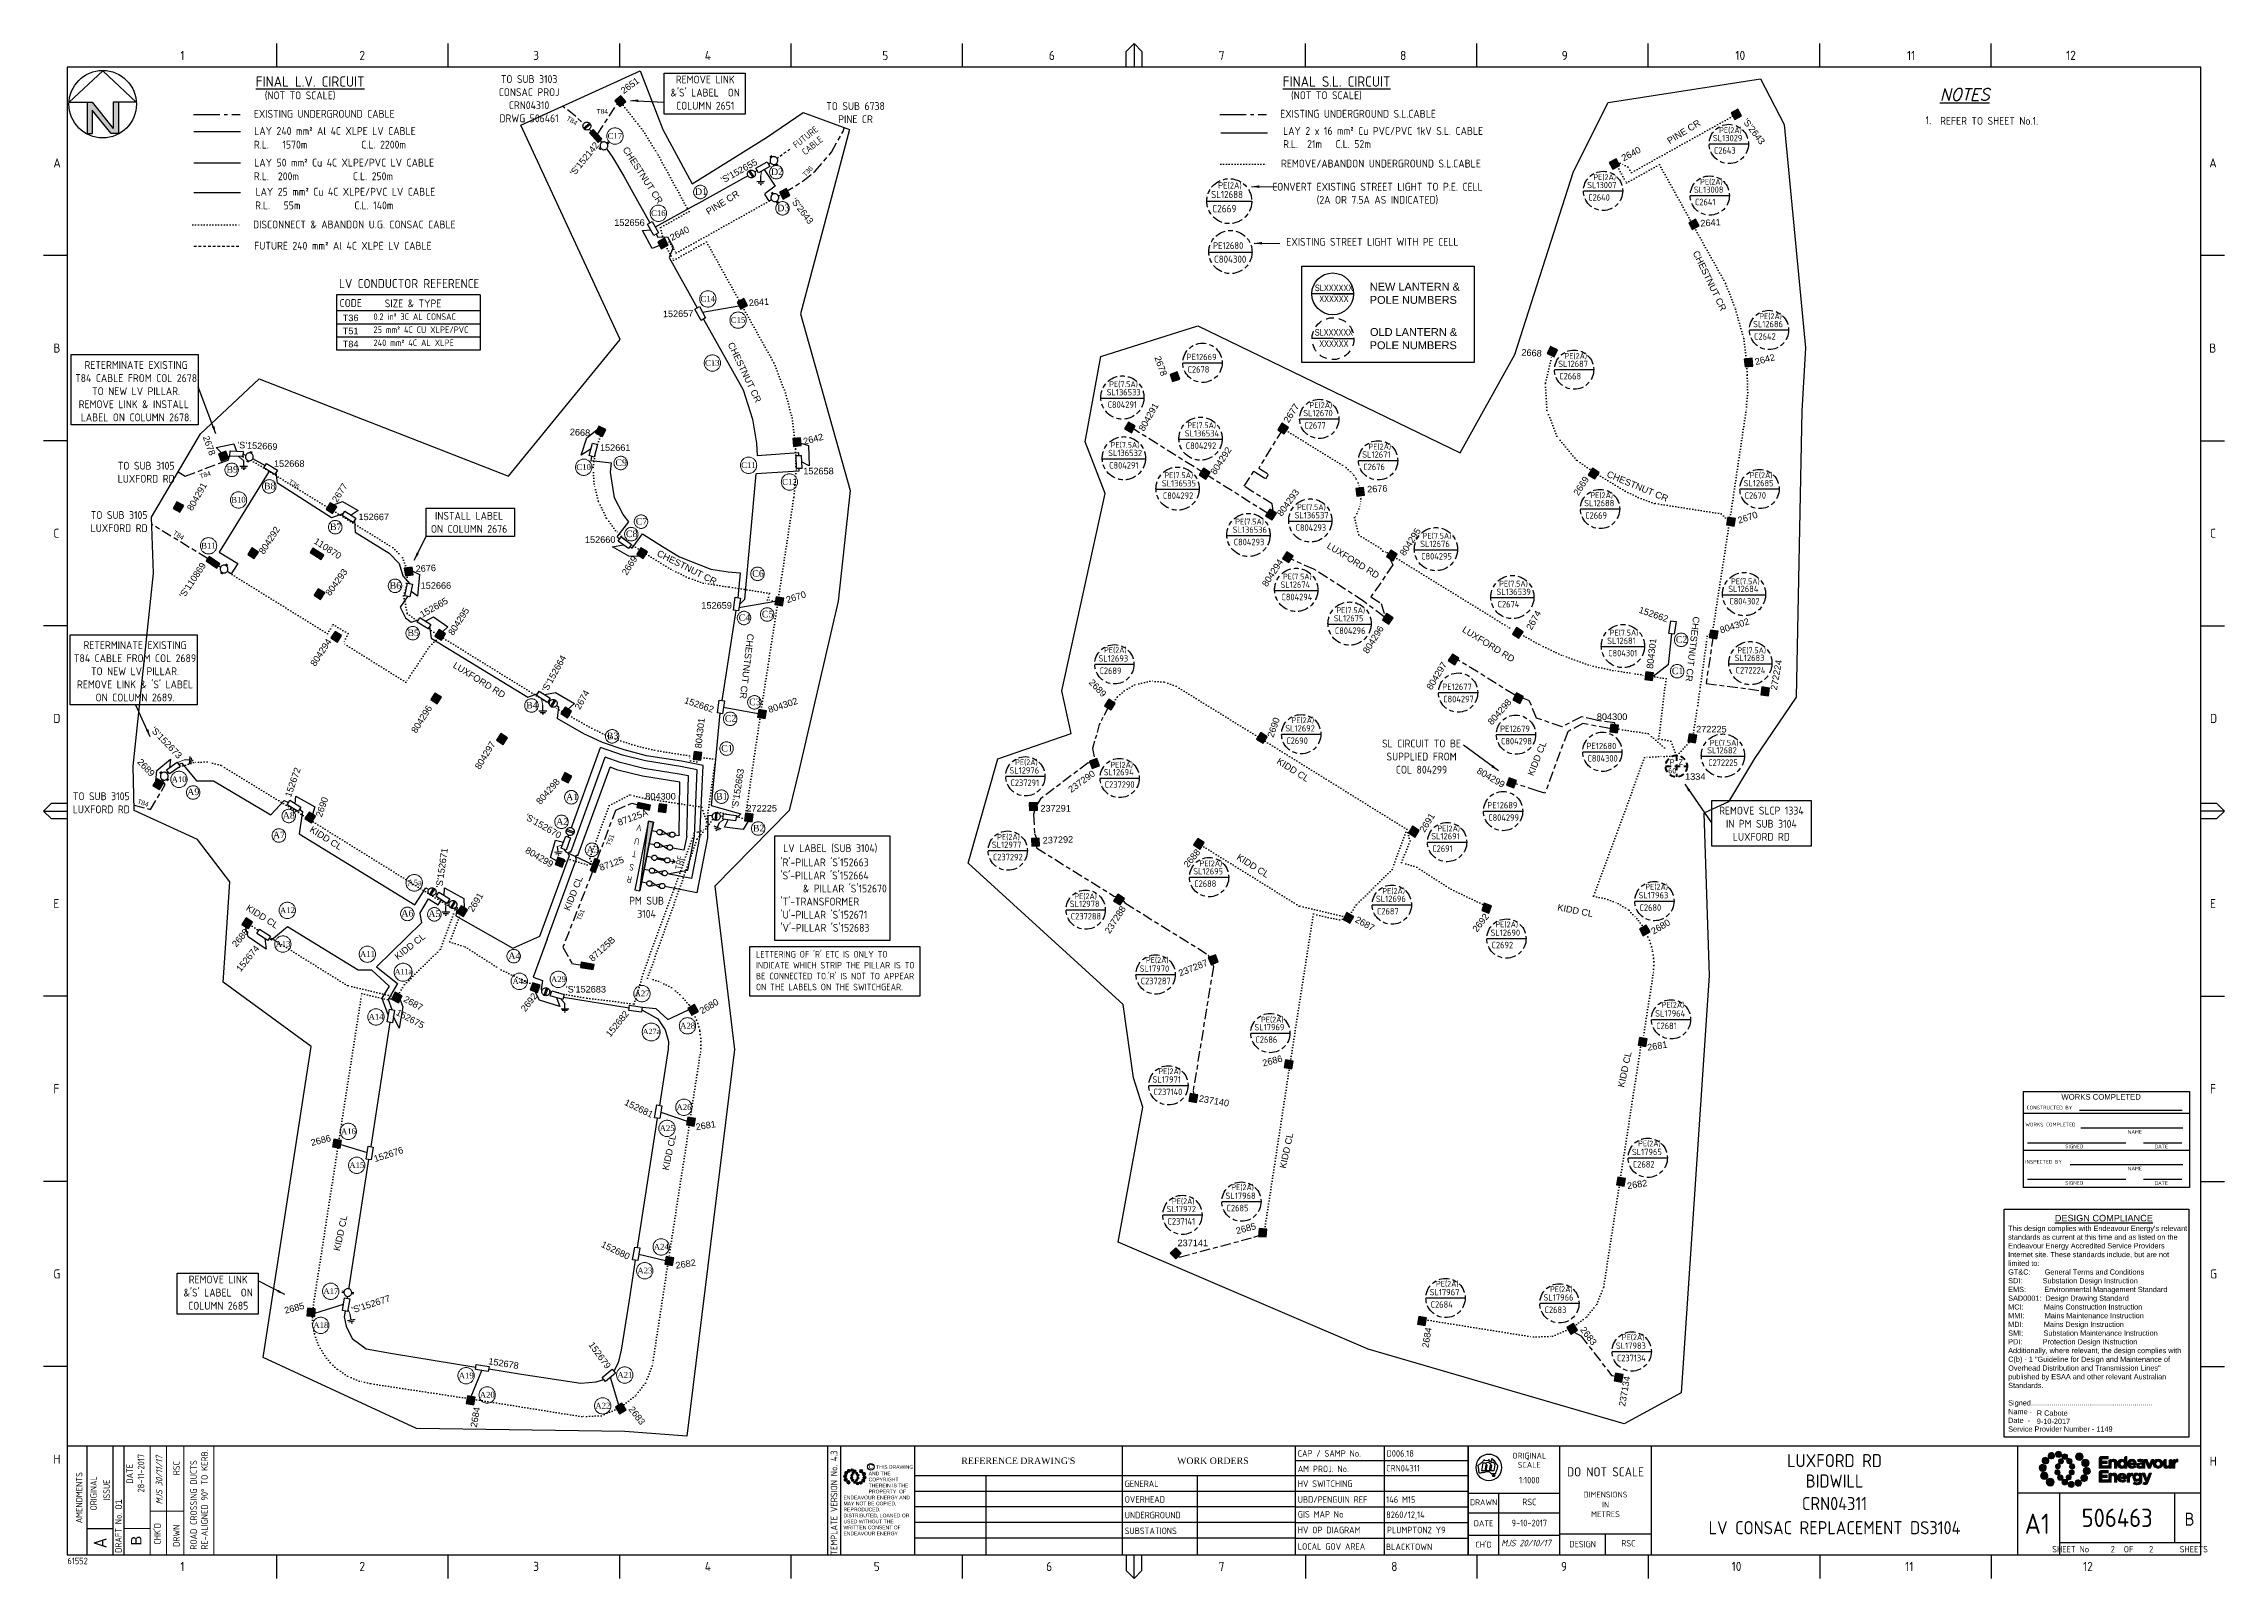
# Paper-space layout 'A1 Final Cct' of a CAD drawing. Header units: metres, sheet in millimetres. Extents: x -21 to 813, y -3 to 583.
# The model-space entities are those that its viewports show. They can reach past a viewport. Long polylines and large blocks are cut down to what shows.
import ezdxf
from ezdxf.enums import TextEntityAlignment as Align

# ---------------------------------------------------------------- set-up
doc = ezdxf.new("R2010")
doc.units = ezdxf.units.M
for name, pattern in [('Cable Exist OH', [1, 1, 0]), ('Cable Exist UG', [8.2, 4, -1.2, 1.8, -1.2]), ('Cable Remove', [2, 0, -2]), ('Dash', [5, 3, -2]), ('DASHED', [0.75, 0.5, -0.25]), ('IECLCHAINA', [8.2, 4, -1.2, 1.8, -1.2]), ('IECLCONTOUR', [14.7, 10, -1.7, 1.3, -1.7]), ('IECLDOTA', [1.8, 1, -0.8])]:
    doc.linetypes.add(name, pattern=pattern)
doc.layers.get('0').update_dxf_attribs({"color": 6})
for name, color, linetype in [('Equip_LV_EXT', 7, 'Continuous'), ('Equip_LV_NEW', 2, 'Continuous'), ('Equip_SL_EXT', 7, 'Continuous'), ('Mains_LV_EXT', 7, 'Continuous'), ('Mains_LV_New_T28', 2, 'Continuous'), ('Mains_LV_New_T8', 2, 'Continuous'), ('Mains_LV_NEW_T84', 2, 'Continuous'), ('Mains_LV_SL_EXT', 7, 'Continuous'), ('Mains_SL_EXT', 7, 'Continuous'), ('Notes', 7, 'Continuous'), ('Notes_LV_MISC', 7, 'Continuous'), ('NOTES_SL_EXT', 7, 'Continuous'), ('Notes_SL_MISC', 7, 'Continuous'), ('Sub_LV_NEW', 2, 'Continuous'), ('SupportsOH_SP_TR_HV_LV_SL_EXT', 7, 'Continuous'), ('SupportsUG_SP_EXT', 7, 'Continuous'), ('SupportsUG_SP_LV_EXT', 7, 'Continuous'), ('SupportsUG_SP_LV_NEW', 2, 'Continuous'), ('SupportsUG_SP_LV_SL_EXT', 7, 'Continuous')]:
    doc.layers.add(name, color=color, linetype=linetype)
doc.layers.add('Viewports', color=6, linetype='Continuous', plot=False)
doc.layers.get('0').freeze()
doc.styles.add('ARIAL', font='arial.ttf', dxfattribs={"height": 2})
doc.styles.add('COLUMN_LABEL', font='arial.ttf')
doc.styles.add('iecARIAL', font='arial.ttf', dxfattribs={"height": 2})
doc.styles.add('iecISOCP', font='isocp.shx')
doc.styles.add('iecNAME', font='times.ttf')
doc.styles.add('iecRoadName', font='arial.ttf', dxfattribs={"height": 3.5})
doc.styles.add('IECSYMBOL1', font='isocp.shx')
doc.styles.add('iecTimesNewRoman', font='times.ttf')
doc.styles.add('ieISOCP', font='isocp.shx')
doc.styles.add('IESYMBOL1', font='isocp.shx')
doc.styles.add('POLE_LABEL', font='arial.ttf')
doc.styles.add('SLCP_LABEL', font='arial.ttf', dxfattribs={"height": 3.5})
doc.styles.get("Standard").update_dxf_attribs({"font": 'arial.ttf'})
doc.linetypes.add('Cable V', pattern='A,7.2,-0.45,["V",Standard,S=1.5,R=0,X=0,Y=-0.7],-1.8', length=9.45)
doc.linetypes.add('IECLCABD1', pattern='A,5.25,-0.1,["o",Standard,S=2,R=0,X=1.5,Y=-0.7],-4', length=9.35)
doc.linetypes.add('IECLCABS1', pattern='A,7,-0.5,["/",Standard,S=1.5,R=0,X=0.2,Y=-0.7],-1.8', length=9.3)
doc.linetypes.add('IECLCABV1', pattern='A,7.2,-0.45,["V",Standard,S=1.5,R=0,X=0,Y=-0.7],-1.8', length=9.45)
doc.linetypes.add('IECLCABX1', pattern='A,7,-0.25,["x",Standard,S=2,R=0,X=0.2,Y=-0.8],-2.1', length=9.35)
doc.dimstyles.new('OHT1', dxfattribs={"dimtxt": 2.5, "dimasz": 2, "dimexe": 1.25, "dimexo": 0.625, "dimgap": 1, "dimtad": 1, "dimjust": 1, "dimlfac": 1000, "dimtxsty": 'iecISOCP', "dimblk1": 'Straight Terminator', "dimblk2": 'NONE', "dimsah": 1, "dimcen": 0, "dimse1": 1, "dimse2": 1, "dimadec": 0, "dimazin": 0, "dimtfac": 1, "dimtmove": 0, "dimatfit": 3, "dimfxl": 1, "dimarcsym": 0})

psp = doc.layouts.new('A1 Final Cct')

# ---------------------------------------------------------------- texts
at = {"layer": 'Notes', "color": 7, "lineweight": 0, "style": 'IECSYMBOL1'}
for s, p in [('(NOT TO SCALE)', (63.97, 562.13)), ('(NOT TO SCALE)', (456.16, 562.16)), ('EXISTING UNDERGROUND CABLE', (59.79, 555.06)), ('LAY 240 mm² Al 4C XLPE LV CABLE', (59.95, 548.5)), ('EXISTING UNDERGROUND S.L.CABLE', (451.99, 555.09)), ('R.L.   1570m            C.L. 2200m', (59.8, 543.29)), ('R.L.  200m            C.L. 250m', (59.8, 531.2)), ('LAY 50 mm² Cu 4C XLPE/PVC LV CABLE', (59.95, 536.42)), ('REMOVE/ABANDON UNDERGROUND S.L.CABLE', (452.3, 536.06)), ('LAY 25 mm² Cu 4C XLPE/PVC LV CABLE', (60.42, 525.31)), ('R.L.   55m            C.L. 140m', (60.27, 520.09)), ('DISCONNECT & ABANDON U.G. CONSAC CABLE', (59.5, 512.78)), ('FUTURE 240 mm² Al 4C XLPE LV CABLE', (59.95, 504.66))]:
    psp.add_text(s, height=3, dxfattribs=at).set_placement(p)
at = {"layer": 'Notes', "lineweight": 0}
for s, p in [('T36', (93.76, 477.36)), ('T51', (93.76, 472.36)), ('T84', (93.76, 467.36))]:
    psp.add_text(s, height=2.5, dxfattribs=at).set_placement(p)
at = {"layer": 'Notes', "lineweight": 0, "style": 'iecARIAL'}
for s, p in [('R Cabote', (741.12, 59.14)), ('9-10-2017', (741.12, 56))]:
    psp.add_text(s, height=2, dxfattribs=at).set_placement(p)
at = {"layer": 'Notes', "linetype": 'Continuous', "style": 'iecISOCP', "oblique": 15}
for s, rotation, p in [('MJS 30/11/17', 90.02261, (24.84, 25.25)), ('MJS 20/10/17', 0.02261, (536.43, 9.22))]:
    psp.add_text(s, height=2.5, rotation=rotation, dxfattribs=at).set_placement(p)
at = {"layer": 'Notes', "color": 2, "attachment_point": 5, "style": 'iecISOCP'}
for s, insert, char_height in [('{\\LFINAL L.V. CIRCUIT}', (81.31, 568.9), 4), ('{\\LFINAL S.L. CIRCUIT}', (473.55, 568.92), 4), ('LV CONDUCTOR REFERENCE', (119.17, 491.72), 3.5)]:
    psp.add_mtext(s, dxfattribs=dict(at, insert=insert, char_height=char_height))
at = {"layer": 'Notes', "linetype": 'Continuous', "style": 'iecISOCP'}
for s, insert, char_height, width, attachment_point in [('TO SUB 3103\\PCONSAC PROJ CRN04310\\PDRWG 506461', (164.96, 562.35), 3, 28.6337, 5), ("REMOVE LINK &'S' LABEL  ON COLUMN 2651", (232.28, 564.67), 3, 28.9699, 5), ('TO SUB 6738\\PPINE CR', (289.72, 557.02), 3, 28.6337, 5), ('CODE', (92.56, 485.76), 3, 20.3808, 1), ('SIZE & TYPE', (109.83, 485.64), 3, 42.3531, 1), ('0.2 in² 3C AL CONSAC', (105.5, 479.08), 2.5, 45.9014, 4), ('25 mm² 4C CU XLPE/PVC', (105.5, 474.08), 2.5, 45.9014, 4), ('240 mm² 4C AL XLPE', (105.5, 469.08), 2.5, 45.9014, 4), ('RETERMINATE EXISTING T84 CABLE FROM COL 2678 TO NEW LV PILLAR. REMOVE LINK & INSTALL  LABEL ON COLUMN 2678.', (14.79, 450.59), 3, 46.6495, 5), ('TO SUB 3105\\PLUXFORD RD', (18.64, 419.62), 3, 28.6337, 5), ('TO SUB 3105\\PLUXFORD RD', (8.31, 400.77), 3, 28.6337, 5), ('INSTALL LABEL ON COLUMN 2676', (142.04, 400.47), 3, 31.3809, 5), ("RETERMINATE EXISTING T84 CABLE FROM COL 2689 TO NEW LV PILLAR. REMOVE LINK & 'S' LABEL ON COLUMN 2689.", (14.38, 343.56), 3, 46.6495, 5), ('SL CIRCUIT TO BE SUPPLIED FROM COL 804299', (506.01, 310.97), 3, 33.4622, 5), ('TO SUB 3105\\PLUXFORD RD', (1.48, 293.31), 3, 28.6337, 5), ('REMOVE SLCP 1334 IN PM SUB 3104 LUXFORD RD', (635.87, 285.32), 3, 36.3866, 5), ("REMOVE LINK &'S' LABEL  ON COLUMN 2685", (46.17, 106.16), 3, 28.9699, 5)]:
    psp.add_mtext(s, dxfattribs=dict(at, insert=insert, char_height=char_height, width=width, attachment_point=attachment_point))
at = {"layer": 'Notes'}
for s, insert, char_height, width, attachment_point, style in [('{\\Fitalic.shx;\\L\\C1;NOTES}', (704.01, 566.21), 4.5, 25.3, 1, 'iecISOCP'), ('1.', (698.63, 555.61), 3, 99.1189, 1, 'ieISOCP'), ('REFER TO SHEET No.1.', (704.17, 555.38), 3, 58.4446, 1, 'ieISOCP'), ('{\\Fisocp|c0;SL12688}', (425.6, 527.12), 2.7456, 15.6072, 1, 'iecRoadName'), ('{\\Fisocp|c0;PE(2A)}', (428.28, 530.46), 2.5168, 5.7826, 1, 'iecRoadName'), ('CONVERT EXISTING STREET LIGHT TO P.E. CELL (2A OR 7.5A AS INDICATED)', (489.16, 526.07), 3, 82.0179, 5, 'iecISOCP'), ('{\\Fisocp|c0;C2669}', (426.05, 521.78), 2.86, 15.6072, 1, 'iecRoadName'), ('EXISTING STREET LIGHT WITH PE CELL', (487.23, 507.65), 3, 82.0179, 5, 'iecISOCP'), ('{\\Fisocp|c0;PE12680}', (426.3, 507.55), 2.64, 15.0069, 1, 'iecRoadName'), ('{\\Fisocp|c0;C804300}', (426.74, 502.41), 2.75, 15.0069, 1, 'iecRoadName'), ('LV LABEL (SUB 3104)', (280.06, 275.84), 3, 40.3, 5, 'iecISOCP'), ("'R'-PILLAR 'S'152663\\P'S'-PILLAR 'S'152664\\P     & PILLAR 'S'152670\\P'T'-TRANSFORMER\\P'U'-PILLAR 'S'152671\\P'V'-PILLAR 'S'152683", (261.04, 272.06), 3, 42.3289, 1, 'iecISOCP'), ("LETTERING OF 'R' ETC IS ONLY TO INDICATE WHICH STRIP THE PILLAR IS TO BE CONNECTED TO.'R' IS NOT TO APPEAR ON THE LABELS ON THE SWITCHGEAR.", (251.65, 236.68), 2.5, 60.885, 1, 'iecISOCP'), ('{\\C1;                       \\H1.25x;\\LDESIGN COMPLIANCE\\P}This design complies with Endeavour Energy\'s relevant standards as current at this time and as listed on the Endeavour Energy Accredited Service Providers Internet site. These standards include, but are not limited to:\\PGT&C:       General Terms and Conditions               \\PSDI:          Substation Design Instruction\\PEMS:         Environmental Management Standard    \\PSAD0001:  Design Drawing Standard\\PMCI:          Mains Construction Instruction              \\PMMI:          Mains Maintenance Instruction\\PMDI:          Mains Design Instruction                       \\PSMI:          Substation Maintenance Instruction\\PPDI:          Protection Design INstruction\\PAdditionally, where relevant, the design complies with C(b) - 1 "Guideline for Design and Maintenance of Overhead Distribution and Transmission Lines" published by ESAA and other relevant Australian Standards. \\P\\PSigned............................................................     \\PName -      \\PDate  - \\PService Provider Number - 1149       ', (730.17, 135.88), 2, 69.5227, 1, 'iecARIAL')]:
    psp.add_mtext(s, dxfattribs=dict(at, insert=insert, char_height=char_height, width=width, attachment_point=attachment_point, style=style))
at = {"layer": 'Notes', "lineweight": 0, "insert": (453.1, 547.52), "char_height": 3, "width": 82.2993, "attachment_point": 4, "style": 'iecISOCP'}
psp.add_mtext('LAY 2 x 16 mm² Cu PVC/PVC 1kV S.L. CABLE\\PR.L.  21m   C.L. 52m', dxfattribs=at)
at = {"layer": 'Notes', "style": 'iecISOCP'}
for s, insert, char_height, width, attachment_point, rotation in [('28-11-2017', (16.66, 37.16), 2.5, 17.6, 5, 90), ('ROAD CROSSING DUCTS RE-ALIGNED 90%%D TO KERB.', (35.52, 7.96), 2.5, 39.6642, 1, 90), ('DATE', (12.37, 36.95), 2.5, 17.6, 5, 90), ('RSC', (30.2, 39.09), 2.5, 17.6, 5, 90), ("CHK'D", (22.91, 14.02), 2.5, 17.6, 5, 90), ('DRWN', (30.2, 13.26), 2.5, 17.6, 5, 90), ('{\\fArial|b0|i0|c0|p34;B}', (14.85, 11.4), 4, 7.7, 5, 89.18225)]:
    psp.add_mtext(s, dxfattribs=dict(at, insert=insert, char_height=char_height, width=width, attachment_point=attachment_point, rotation=rotation))

msp = doc.modelspace()

# ---------------------------------------------------------------- texts
at = {"layer": 'Equip_LV_EXT', "color": 2, "insert": (298881.82, 6265525.16), "char_height": 3, "width": 17.7726, "attachment_point": 5, "style": 'iecISOCP'}
msp.add_mtext('PM SUB 3104', dxfattribs=at)
at = {"layer": 'Equip_LV_NEW', "linetype": 'Continuous', "insert": (298943.86, 6265817.83), "char_height": 2.5, "width": 17.7476, "attachment_point": 5, "rotation": 38.651, "style": 'iecISOCP'}
msp.add_mtext('FUTURE CABLE', dxfattribs=at)
at = {"layer": 'Mains_LV_EXT'}
for s, rotation, p in [('T36', 322.48401, (298743.81, 6265837.1)), ('T36', 46.57682, (298942.55, 6265804.18)), ('T84', 328.34898, (298705.75, 6265789.08)), ('T84', 328.34901, (298741.57, 6265763.85)), ('T84', 58.62927, (298707.81, 6265742.81)), ('T84', 18.23053, (298711.37, 6265688.87)), ('T36', 327.23512, (298744.8, 6265687.32)), ('T84', 328.04519, (298700.7, 6265667.7)), ('T84', 340.73336, (298687.08, 6265564.91)), ('T51', 68.86019, (298867.97, 6265548.52)), ('T51', 68.86019, (298856.69, 6265519.93)), ('C24', 78.15174, (298957.14, 6265482.59))]:
    msp.add_text(s, height=1.8, rotation=rotation, dxfattribs=at).set_placement(p)
at = {"layer": 'Notes_LV_MISC', "color": 1}
for s, rotation, p in [('CHESTNUT CR', 302.8375, (298872.57, 6265814.71)), ('CHESTNUT CR', 295.60236, (298912.76, 6265740.29)), ('CHESTNUT CR', 333.19999, (298885.52, 6265659.56)), ('CHESTNUT CR', 263.23338, (298920.36, 6265629.78)), ('LUXFORD RD', 328.14203, (298807.6, 6265616.93)), ('KIDD CL', 327.71356, (298752.83, 6265554.22)), ('KIDD CL', 68.1267, (298852.39, 6265523.61)), ('KIDD CL', 38.45371, (298786.77, 6265504.94)), ('KIDD CL', 77.83347, (298890.21, 6265424.47)), ('KIDD CL', 77.83347, (298764.61, 6265393.66))]:
    msp.add_text(s, height=2.5, rotation=rotation, dxfattribs=at).set_placement(p)
at = {"layer": 'Notes_LV_MISC', "style": 'iecNAME'}
for s, height, p in [('D1', 2.5, (298900.34, 6265797.33)), ('C15', 2.2, (298914.02, 6265748.42)), ('C13', 2.2, (298904.18, 6265732.04)), ('C11', 2.2, (298918, 6265692.99)), ('B10', 2.2, (298723.11, 6265679.73)), ('C7', 2.5, (298877.7, 6265671.37)), ('B11', 2.2, (298711.63, 6265662.2)), ('C6', 2.5, (298922.22, 6265651.43)), ('C5', 2.5, (298925.9, 6265635.92)), ('C3', 2.5, (298921.01, 6265602.36)), ('B3', 2.5, (298866.67, 6265589.36)), ('C1', 2.5, (298910.37, 6265584.66)), ('A9', 2.5, (298706.3, 6265567.99)), ('A1', 2.5, (298851.07, 6265566.06)), ('A7', 2.5, (298739.06, 6265551.54)), ('A3', 2.5, (298858.95, 6265546.01)), ('A12', 2.2, (298741.75, 6265522.89)), ('A6', 2.5, (298788.13, 6265521.6)), ('A11', 2.2, (298772.33, 6265506.16)), ('A11a', 2, (298785.58, 6265499.51)), ('A4', 2.5, (298829.03, 6265505.36)), ('A4a', 2.2, (298830.59, 6265495.81)), ('A28', 2.2, (298894.67, 6265478.79)), ('A26', 2.2, (298893.27, 6265447.66)), ('A16', 2.2, (298765.04, 6265438.44)), ('A24', 2.2, (298884.6, 6265394.31)), ('A18', 2.2, (298754.51, 6265364.35)), ('A20', 2.2, (298818.11, 6265337.76)), ('A22', 2.2, (298862.26, 6265333.58))]:
    msp.add_text(s, height=height, rotation=0.56706, dxfattribs=at).set_placement(p)
at = {"layer": 'NOTES_SL_EXT', "char_height": 2.2, "width": 5.0547, "attachment_point": 1, "style": 'iecRoadName'}
for s, insert in [('{\\Fisocp|c0;PE(2A)}', (298879.97, 6265774.83)), ('{\\Fisocp|c0;PE(2A)}', (298920.76, 6265773.06)), ('{\\Fisocp|c0;PE(2A)}', (298943.37, 6265721.7)), ('{\\Fisocp|c0;PE(7.5A)}', (298694.94, 6265695.73)), ('{\\Fisocp|c0;PE(2A)}', (298771.51, 6265687.71)), ('{\\Fisocp|c0;PE(7.5A)}', (298724.8, 6265680.04)), ('{\\Fisocp|c0;PE(7.5A)}', (298695.5, 6265672.54)), ('{\\Fisocp|c0;PE(2A)}', (298794.02, 6265671.87)), ('{\\Fisocp|c0;PE(2A)}', (298939.77, 6265660.95)), ('{\\Fisocp|c0;PE(2A)}', (298878.83, 6265653.3)), ('{\\Fisocp|c0;PE(7.5A)}', (298743.11, 6265643.24)), ('{\\Fisocp|c0;PE(7.5A)}', (298766.75, 6265648.75)), ('{\\Fisocp|c0;PE(7.5A)}', (298814.74, 6265637.8)), ('{\\Fisocp|c0;PE(7.5A)}', (298761.37, 6265622.24)), ('{\\Fisocp|c0;PE(7.5A)}', (298932.56, 6265620.4)), ('{\\Fisocp|c0;PE(7.5A)}', (298781.76, 6265609.37)), ('{\\Fisocp|c0;PE(7.5A)}', (298934.98, 6265594.03)), ('{\\Fisocp|c0;PE(2A)}', (298764.6, 6265567.33)), ('{\\Fisocp|c0;PE(2A)}', (298658.99, 6265551.27)), ('{\\Fisocp|c0;PE(2A)}', (298695.4, 6265550.29)), ('{\\Fisocp|c0;PE(2A)}', (298652.17, 6265522.72)), ('{\\Fisocp|c0;PE(2A)}', (298820.36, 6265525.98)), ('{\\Fisocp|c0;PE(2A)}', (298799.33, 6265502.09)), ('{\\Fisocp|c0;PE(2A)}', (298899.83, 6265503.69)), ('{\\Fisocp|c0;PE(2A)}', (298681.61, 6265500.09)), ('{\\Fisocp|c0;PE(2A)}', (298708.99, 6265475.7)), ('{\\Fisocp|c0;PE(2A)}', (298752.95, 6265452.94)), ('{\\Fisocp|c0;PE(2A)}', (298906.07, 6265458.59)), ('{\\Fisocp|c0;PE(2A)}', (298713.72, 6265433.2)), ('{\\Fisocp|c0;PE(2A)}', (298897.07, 6265405.6)), ('{\\Fisocp|c0;PE(2A)}', (298741.61, 6265388.87)), ('{\\Fisocp|c0;PE(2A)}', (298718.92, 6265383.54)), ('{\\Fisocp|c0;PE(2A)}', (298890.82, 6265331.56))]:
    msp.add_mtext(s, dxfattribs=dict(at, insert=insert))
at = {"layer": 'Notes_SL_MISC', "color": 1}
for s, rotation, p in [('PINE CR', 31.79069, (298909.16, 6265786.29)), ('CHESTNUT CR', 295.60236, (298917.9, 6265744.87)), ('CHESTNUT CR', 337.26063, (298884.86, 6265659.31)), ('KIDD CL', 327.71356, (298758.75, 6265549.91)), ('KIDD CL', 327.71356, (298743.42, 6265513.25)), ('KIDD CL', 77.83347, (298891.71, 6265425.78)), ('KIDD CL', 77.83347, (298762.45, 6265394.8))]:
    msp.add_text(s, height=2.5, rotation=rotation, dxfattribs=at).set_placement(p)
at = {"layer": 'Notes_SL_MISC', "style": 'iecNAME'}
msp.add_text('C1', height=2.5, rotation=0.56706, dxfattribs=at).set_placement((298909.98, 6265583.82))
at = {"layer": 'Notes_SL_MISC', "width": 13.6426, "attachment_point": 1, "style": 'iecRoadName'}
for s, insert, char_height in [('{\\Fisocp|c0;C2643}', (298926.08, 6265785.19), 2.5), ('{\\Fisocp|c0;SL13007}', (298877.63, 6265771.92), 2.4), ('{\\Fisocp|c0;SL13008}', (298918.41, 6265770.15), 2.4), ('{\\Fisocp|c0;C2640}', (298878.03, 6265767.24), 2.5), ('{\\Fisocp|c0;C2641}', (298918.81, 6265765.48), 2.5), ('{\\Fisocp|c0;SL12686}', (298941.02, 6265718.79), 2.4), ('{\\Fisocp|c0;C2642}', (298941.42, 6265714.11), 2.5), ('{\\Fisocp|c0;SL136533}', (298693.99, 6265692.74), 2.4), ('{\\Fisocp|c0;C804291}', (298694.39, 6265688.06), 2.5), ('{\\Fisocp|c0;SL136534}', (298723.85, 6265677.04), 2.4), ('{\\Fisocp|c0;SL12670}', (298769.16, 6265684.8), 2.4), ('{\\Fisocp|c0;SL136532}', (298694.56, 6265669.55), 2.4), ('{\\Fisocp|c0;C804292}', (298724.25, 6265672.37), 2.5), ('{\\Fisocp|c0;SL12671}', (298791.67, 6265668.96), 2.4), ('{\\Fisocp|c0;C804291}', (298694.96, 6265664.87), 2.5), ('{\\Fisocp|c0;C2676}', (298792.07, 6265664.28), 2.5), ('{\\Fisocp|c0;SL12685}', (298937.42, 6265658.03), 2.4), ('{\\Fisocp|c0;C2670}', (298937.82, 6265653.36), 2.5), ('{\\Fisocp|c0;SL136537}', (298765.8, 6265645.76), 2.4), ('{\\Fisocp|c0;SL12688}', (298876.48, 6265650.39), 2.4), ('{\\Fisocp|c0;C2669}', (298876.88, 6265645.72), 2.5), ('{\\Fisocp|c0;SL136536}', (298742.17, 6265640.24), 2.4), ('{\\Fisocp|c0;C804293}', (298742.57, 6265635.57), 2.5), ('{\\Fisocp|c0;C804293}', (298766.2, 6265641.08), 2.5), ('{\\Fisocp|c0;SL12676}', (298813.8, 6265634.81), 2.4), ('{\\Fisocp|c0;C804295}', (298814.2, 6265630.13), 2.5), ('{\\Fisocp|c0;SL12674}', (298760.43, 6265619.25), 2.4), ('{\\Fisocp|c0;C804294}', (298760.82, 6265614.57), 2.5), ('{\\Fisocp|c0;SL12684}', (298931.56, 6265617.63), 2.4), ('{\\Fisocp|c0;C804302}', (298931.96, 6265612.95), 2.5), ('{\\Fisocp|c0;SL12675}', (298780.81, 6265606.38), 2.4), ('{\\Fisocp|c0;C804296}', (298781.21, 6265601.7), 2.5), ('{\\Fisocp|c0;C804301}', (298885.66, 6265593.11), 2.5), ('{\\Fisocp|c0;SL12683}', (298933.98, 6265591.25), 2.4), ('{\\Fisocp|c0;C272224}', (298934.37, 6265586.58), 2.5), ('{\\Fisocp|c0;PE12677}', (298822.22, 6265580.23), 2.4), ('{\\Fisocp|c0;C804297}', (298822.62, 6265575.56), 2.5), ('{\\Fisocp|c0;SL12692}', (298762.28, 6265564.33), 2.4), ('{\\Fisocp|c0;C2690}', (298762.67, 6265559.65), 2.5), ('{\\Fisocp|c0;PE12680}', (298877.34, 6265557.59), 2.4), ('{\\Fisocp|c0;C804300}', (298877.74, 6265552.92), 2.5), ('{\\Fisocp|c0;SL12976}', (298656.85, 6265548.26), 2.4), ('{\\Fisocp|c0;C237291}', (298657.25, 6265543.58), 2.5), ('{\\Fisocp|c0;SL12694}', (298692.88, 6265547.58), 2.4), ('{\\Fisocp|c0;C237290}', (298693.28, 6265542.91), 2.5), ('{\\Fisocp|c0;PE12689}', (298839.43, 6265534.95), 2.4), ('{\\Fisocp|c0;C804299}', (298839.83, 6265530.27), 2.5), ('{\\Fisocp|c0;SL12977}', (298650.14, 6265519.86), 2.4), ('{\\Fisocp|c0;SL12691}', (298818.03, 6265523.1), 2.4), ('{\\Fisocp|c0;C2691}', (298818.43, 6265518.43), 2.5), ('{\\Fisocp|c0;C237292}', (298650.53, 6265515.18), 2.5), ('{\\Fisocp|c0;SL12978}', (298679.9, 6265497.27), 2.4), ('{\\Fisocp|c0;SL12696}', (298796.91, 6265499.19), 2.4), ('{\\Fisocp|c0;C2687}', (298797.31, 6265494.51), 2.5), ('{\\Fisocp|c0;SL17963}', (298897.24, 6265500.55), 2.4), ('{\\Fisocp|c0;C2680}', (298897.64, 6265495.87), 2.5), ('{\\Fisocp|c0;C237288}', (298680.3, 6265492.59), 2.5), ('{\\Fisocp|c0;C2692}', (298841.1, 6265481.57), 2.5), ('{\\Fisocp|c0;SL17970}', (298706.63, 6265472.52), 2.4), ('{\\Fisocp|c0;C237287}', (298707.02, 6265467.85), 2.5), ('{\\Fisocp|c0;SL17964}', (298903.6, 6265455.38), 2.4), ('{\\Fisocp|c0;SL17969}', (298750.47, 6265450.13), 2.4), ('{\\Fisocp|c0;C2686}', (298750.86, 6265445.46), 2.5), ('{\\Fisocp|c0;C2681}', (298904, 6265450.7), 2.5), ('{\\Fisocp|c0;SL17971}', (298711.52, 6265430.16), 2.4), ('{\\Fisocp|c0;C237140}', (298711.92, 6265425.48), 2.5), ('{\\Fisocp|c0;SL17965}', (298894.71, 6265402.47), 2.4), ('{\\Fisocp|c0;C2682}', (298895.1, 6265397.8), 2.5), ('{\\Fisocp|c0;SL17968}', (298739.43, 6265385.74), 2.4), ('{\\Fisocp|c0;SL17972}', (298716.88, 6265380.68), 2.4), ('{\\Fisocp|c0;C2685}', (298739.82, 6265381.07), 2.5), ('{\\Fisocp|c0;C237141}', (298717.28, 6265376), 2.5), ('{\\Fisocp|c0;SL17983}', (298888.58, 6265328.46), 2.4), ('{\\Fisocp|c0;C237134}', (298888.98, 6265323.78), 2.5)]:
    msp.add_mtext(s, dxfattribs=dict(at, insert=insert, char_height=char_height))

# ---------------------------------------------------------------- blocks, each defined once
blk = doc.blocks.new('EE_LOGO_SMALL')
at = {"layer": 'Notes'}
h = blk.add_hatch(color=256, dxfattribs=at)
edge = h.paths.add_edge_path()
edge.add_spline(control_points=[(-8.4, 2), (-9.2, 2), (-9.8, 1.4), (-9.8, 0.7), (-9.9, -0.1), (-9.3, -0.7), (-8.6, -0.8), (-7.8, -0.8), (-7.2, -0.2), (-7.1, 0.5), (-7.1, 1.3), (-7.7, 1.9), (-8.4, 2)], knot_values=[0, 0, 0, 0, 1, 1, 1, 2, 2, 2, 3, 3, 3, 4, 4, 4, 4], degree=3, periodic=0)
h = blk.add_hatch(color=256, dxfattribs=at)
edge = h.paths.add_edge_path()
edge.add_spline(control_points=[(-6.8, 4.5), (-7.4, 4.8), (-8.2, 4.6), (-8.6, 4), (-8.9, 3.4), (-8.7, 2.6), (-8.1, 2.2), (-7.5, 1.9), (-6.7, 2.1), (-6.3, 2.7), (-6, 3.3), (-6.2, 4.1), (-6.8, 4.5)], knot_values=[0, 0, 0, 0, 1, 1, 1, 2, 2, 2, 3, 3, 3, 4, 4, 4, 4], degree=3, periodic=0)
h = blk.add_hatch(color=256, dxfattribs=at)
edge = h.paths.add_edge_path()
edge.add_spline(control_points=[(-4.2, 5.9), (-4.6, 6.5), (-5.3, 6.6), (-5.9, 6.3), (-6.4, 5.9), (-6.6, 5.1), (-6.2, 4.6), (-5.9, 4), (-5.1, 3.8), (-4.6, 4.2), (-4, 4.6), (-3.8, 5.3), (-4.2, 5.9)], knot_values=[0, 0, 0, 0, 1, 1, 1, 2, 2, 2, 3, 3, 3, 4, 4, 4, 4], degree=3, periodic=0)
h = blk.add_hatch(color=256, dxfattribs=at)
edge = h.paths.add_edge_path()
edge.add_spline(control_points=[(-1.3, 5.9), (-1.4, 6.5), (-2, 7), (-2.6, 6.9), (-3.3, 6.9), (-3.7, 6.3), (-3.7, 5.6), (-3.6, 5), (-3, 4.5), (-2.4, 4.6), (-1.7, 4.7), (-1.3, 5.2), (-1.3, 5.9)], knot_values=[0, 0, 0, 0, 1, 1, 1, 2, 2, 2, 3, 3, 3, 4, 4, 4, 4], degree=3, periodic=0)
h = blk.add_hatch(color=256, dxfattribs=at)
edge = h.paths.add_edge_path()
edge.add_spline(control_points=[(-2.5, 2.1), (-3, 2.2), (-3.5, 1.9), (-3.6, 1.3), (-3.7, 0.8), (-3.4, 0.3), (-2.9, 0.2), (-2.4, 0.1), (-1.9, 0.4), (-1.8, 0.9), (-1.7, 1.5), (-2, 2), (-2.5, 2.1)], knot_values=[0, 0, 0, 0, 1, 1, 1, 2, 2, 2, 3, 3, 3, 4, 4, 4, 4], degree=3, periodic=0)
h = blk.add_hatch(color=256, dxfattribs=at)
edge = h.paths.add_edge_path()
edge.add_spline(control_points=[(1, 4.9), (1, 4.3), (0.5, 3.8), (-0.1, 3.8), (-0.7, 3.8), (-1.2, 4.3), (-1.2, 4.9), (-1.2, 5.5), (-0.7, 6), (-0.1, 6), (0.5, 6), (1, 5.5), (1, 4.9)], knot_values=[0, 0, 0, 0, 1, 1, 1, 2, 2, 2, 3, 3, 3, 4, 4, 4, 4], degree=3, periodic=0)
edge = h.paths.add_edge_path()
edge.add_spline(control_points=[(-1.4, 4), (-1.9, 4.1), (-2.4, 3.8), (-2.5, 3.3), (-2.6, 2.7), (-2.3, 2.2), (-1.8, 2.1), (-1.3, 2), (-0.7, 2.3), (-0.6, 2.9), (-0.5, 3.4), (-0.9, 3.9), (-1.4, 4)], knot_values=[0, 0, 0, 0, 1, 1, 1, 2, 2, 2, 3, 3, 3, 4, 4, 4, 4], degree=3, periodic=0)
h = blk.add_hatch(color=256, dxfattribs=at)
edge = h.paths.add_edge_path()
edge.add_spline(control_points=[(2.3, 2.4), (2.8, 2.8), (2.8, 3.4), (2.4, 3.9), (2, 4.3), (1.4, 4.3), (0.9, 3.9), (0.5, 3.6), (0.5, 2.9), (0.9, 2.5), (1.2, 2), (1.9, 2), (2.3, 2.4)], knot_values=[0, 0, 0, 0, 1, 1, 1, 2, 2, 2, 3, 3, 3, 4, 4, 4, 4], degree=3, periodic=0)
edge = h.paths.add_edge_path()
edge.add_spline(control_points=[(1, 4.9), (1, 4.3), (0.5, 3.8), (-0.1, 3.8), (-0.7, 3.8), (-1.2, 4.3), (-1.2, 4.9), (-1.2, 5.5), (-0.7, 6), (-0.1, 6), (0.5, 6), (1, 5.5), (1, 4.9)], knot_values=[0, 0, 0, 0, 1, 1, 1, 2, 2, 2, 3, 3, 3, 4, 4, 4, 4], degree=3, periodic=0)
h = blk.add_hatch(color=256, dxfattribs=at)
edge = h.paths.add_edge_path()
edge.add_spline(control_points=[(1, 4.9), (1, 4.3), (0.5, 3.8), (-0.1, 3.8), (-0.7, 3.8), (-1.2, 4.3), (-1.2, 4.9), (-1.2, 5.5), (-0.7, 6), (-0.1, 6), (0.5, 6), (1, 5.5), (1, 4.9)], knot_values=[0, 0, 0, 0, 1, 1, 1, 2, 2, 2, 3, 3, 3, 4, 4, 4, 4], degree=3, periodic=0)
edge = h.paths.add_edge_path(flags=16)
edge.add_spline(control_points=[(1, 4.9), (1, 4.3), (0.5, 3.8), (-0.1, 3.8), (-0.7, 3.8), (-1.2, 4.3), (-1.2, 4.9), (-1.2, 5.5), (-0.7, 6), (-0.1, 6), (0.5, 6), (1, 5.5), (1, 4.9)], knot_values=[0, 0, 0, 0, 1, 1, 1, 2, 2, 2, 3, 3, 3, 4, 4, 4, 4], degree=3, periodic=0)
h = blk.add_hatch(color=256, dxfattribs=at)
edge = h.paths.add_edge_path()
edge.add_spline(control_points=[(3, 0.2), (3.5, 0.3), (3.8, 0.9), (3.7, 1.4), (3.6, 1.9), (3, 2.3), (2.5, 2.1), (1.9, 2), (1.6, 1.4), (1.8, 0.9), (1.9, 0.4), (2.5, 0.1), (3, 0.2)], knot_values=[0, 0, 0, 0, 1, 1, 1, 2, 2, 2, 3, 3, 3, 4, 4, 4, 4], degree=3, periodic=0)
h = blk.add_hatch(color=256, dxfattribs=at)
edge = h.paths.add_edge_path()
edge.add_spline(control_points=[(7, 4.9), (7, 4), (6.3, 3.4), (5.5, 3.4), (4.6, 3.4), (4, 4), (4, 4.9), (4, 5.7), (4.6, 6.4), (5.5, 6.4), (6.3, 6.4), (7, 5.7), (7, 4.9)], knot_values=[0, 0, 0, 0, 1, 1, 1, 2, 2, 2, 3, 3, 3, 4, 4, 4, 4], degree=3, periodic=0)
h = blk.add_hatch(color=256, dxfattribs=at)
edge = h.paths.add_edge_path()
edge.add_spline(control_points=[(8.4, 1.1), (9.1, 1.5), (9.4, 2.3), (9.1, 3), (8.8, 3.7), (7.9, 4.1), (7.2, 3.8), (6.5, 3.4), (6.2, 2.6), (6.5, 1.9), (6.8, 1.2), (7.7, 0.8), (8.4, 1.1)], knot_values=[0, 0, 0, 0, 1, 1, 1, 2, 2, 2, 3, 3, 3, 4, 4, 4, 4], degree=3, periodic=0)
h = blk.add_hatch(color=256, dxfattribs=at)
edge = h.paths.add_edge_path()
edge.add_spline(control_points=[(8.3, -1.9), (9, -1.9), (9.7, -1.4), (9.7, -0.6), (9.7, 0.1), (9.2, 0.8), (8.4, 0.8), (7.7, 0.8), (7, 0.3), (7, -0.5), (6.9, -1.2), (7.5, -1.9), (8.3, -1.9)], knot_values=[0, 0, 0, 0, 1, 1, 1, 2, 2, 2, 3, 3, 3, 4, 4, 4, 4], degree=3, periodic=0)
h = blk.add_hatch(color=256, dxfattribs=at)
edge = h.paths.add_edge_path()
edge.add_spline(control_points=[(-8.5, -1.1), (-9.2, -1.4), (-9.6, -2.3), (-9.3, -3), (-8.9, -3.7), (-8.1, -4), (-7.4, -3.7), (-6.7, -3.4), (-6.3, -2.5), (-6.6, -1.8), (-7, -1.1), (-7.8, -0.8), (-8.5, -1.1)], knot_values=[0, 0, 0, 0, 1, 1, 1, 2, 2, 2, 3, 3, 3, 4, 4, 4, 4], degree=3, periodic=0)
h = blk.add_hatch(color=256, dxfattribs=at)
edge = h.paths.add_edge_path()
edge.add_spline(control_points=[(-7.1, -4.8), (-7.1, -4), (-6.5, -3.3), (-5.6, -3.3), (-4.8, -3.3), (-4.1, -4), (-4.1, -4.8), (-4.1, -5.7), (-4.8, -6.3), (-5.6, -6.3), (-6.5, -6.3), (-7.1, -5.7), (-7.1, -4.8)], knot_values=[0, 0, 0, 0, 1, 1, 1, 2, 2, 2, 3, 3, 3, 4, 4, 4, 4], degree=3, periodic=0)
h = blk.add_hatch(color=256, dxfattribs=at)
edge = h.paths.add_edge_path()
edge.add_spline(control_points=[(-3.1, -0.2), (-3.7, -0.3), (-4, -0.8), (-3.8, -1.4), (-3.7, -1.9), (-3.2, -2.2), (-2.6, -2.1), (-2.1, -1.9), (-1.8, -1.4), (-1.9, -0.9), (-2.1, -0.3), (-2.6, 0), (-3.1, -0.2)], knot_values=[0, 0, 0, 0, 1, 1, 1, 2, 2, 2, 3, 3, 3, 4, 4, 4, 4], degree=3, periodic=0)
h = blk.add_hatch(color=256, dxfattribs=at)
edge = h.paths.add_edge_path()
edge.add_spline(control_points=[(-2.5, -2.3), (-2.9, -2.7), (-3, -3.4), (-2.6, -3.8), (-2.2, -4.2), (-1.5, -4.3), (-1.1, -3.9), (-0.7, -3.5), (-0.6, -2.8), (-1, -2.4), (-1.4, -2), (-2, -1.9), (-2.5, -2.3)], knot_values=[0, 0, 0, 0, 1, 1, 1, 2, 2, 2, 3, 3, 3, 4, 4, 4, 4], degree=3, periodic=0)
h = blk.add_hatch(color=256, dxfattribs=at)
edge = h.paths.add_edge_path()
edge.add_spline(control_points=[(-1.2, -4.8), (-1.2, -4.2), (-0.7, -3.7), (-0.1, -3.7), (0.5, -3.7), (1, -4.2), (1, -4.8), (1, -5.4), (0.5, -5.9), (-0.1, -5.9), (-0.7, -5.9), (-1.2, -5.4), (-1.2, -4.8)], knot_values=[0, 0, 0, 0, 1, 1, 1, 2, 2, 2, 3, 3, 3, 4, 4, 4, 4], degree=3, periodic=0)
h = blk.add_hatch(color=256, dxfattribs=at)
edge = h.paths.add_edge_path()
edge.add_spline(control_points=[(1.2, -3.9), (1.7, -4.1), (2.2, -3.7), (2.3, -3.2), (2.5, -2.7), (2.1, -2.2), (1.6, -2.1), (1.1, -2), (0.6, -2.3), (0.5, -2.8), (0.4, -3.3), (0.7, -3.8), (1.2, -3.9)], knot_values=[0, 0, 0, 0, 1, 1, 1, 2, 2, 2, 3, 3, 3, 4, 4, 4, 4], degree=3, periodic=0)
h = blk.add_hatch(color=256, dxfattribs=at)
edge = h.paths.add_edge_path()
edge.add_spline(control_points=[(1.2, -5.8), (1.3, -6.5), (1.8, -6.9), (2.5, -6.9), (3.1, -6.8), (3.6, -6.2), (3.5, -5.6), (3.4, -5), (2.9, -4.5), (2.2, -4.6), (1.6, -4.6), (1.1, -5.2), (1.2, -5.8)], knot_values=[0, 0, 0, 0, 1, 1, 1, 2, 2, 2, 3, 3, 3, 4, 4, 4, 4], degree=3, periodic=0)
h = blk.add_hatch(color=256, dxfattribs=at)
edge = h.paths.add_edge_path()
edge.add_spline(control_points=[(2.4, -2), (2.9, -2.1), (3.4, -1.8), (3.5, -1.3), (3.6, -0.8), (3.3, -0.3), (2.8, -0.2), (2.2, -0.1), (1.7, -0.4), (1.6, -0.9), (1.5, -1.4), (1.8, -1.9), (2.4, -2)], knot_values=[0, 0, 0, 0, 1, 1, 1, 2, 2, 2, 3, 3, 3, 4, 4, 4, 4], degree=3, periodic=0)
h = blk.add_hatch(color=256, dxfattribs=at)
edge = h.paths.add_edge_path()
edge.add_spline(control_points=[(4, -5.8), (4.4, -6.4), (5.2, -6.6), (5.7, -6.2), (6.3, -5.8), (6.5, -5.1), (6.1, -4.5), (5.7, -4), (5, -3.8), (4.4, -4.2), (3.8, -4.5), (3.7, -5.3), (4, -5.8)], knot_values=[0, 0, 0, 0, 1, 1, 1, 2, 2, 2, 3, 3, 3, 4, 4, 4, 4], degree=3, periodic=0)
h = blk.add_hatch(color=256, dxfattribs=at)
edge = h.paths.add_edge_path()
edge.add_spline(control_points=[(6.7, -4.4), (7.3, -4.8), (8.1, -4.6), (8.4, -4), (8.8, -3.3), (8.6, -2.6), (8, -2.2), (7.3, -1.8), (6.6, -2.1), (6.2, -2.7), (5.8, -3.3), (6, -4.1), (6.7, -4.4)], knot_values=[0, 0, 0, 0, 1, 1, 1, 2, 2, 2, 3, 3, 3, 4, 4, 4, 4], degree=3, periodic=0)
at = {"layer": 'Notes', "lineweight": 0}
for points in [[(1.8, 2.1), (1.8, 2.1)], [(-2, -2.1), (-2, -2.1)]]:
    blk.add_lwpolyline(points, dxfattribs=at)
for points in [[(-8.4, 2), (-9.2, 2), (-9.8, 1.4), (-9.8, 0.7), (-9.9, -0.1), (-9.3, -0.7), (-8.6, -0.8), (-7.8, -0.8), (-7.2, -0.2), (-7.1, 0.5), (-7.1, 1.3), (-7.7, 1.9), (-8.4, 2)], [(-6.8, 4.5), (-7.4, 4.8), (-8.2, 4.6), (-8.6, 4), (-8.9, 3.4), (-8.7, 2.6), (-8.1, 2.2), (-7.5, 1.9), (-6.7, 2.1), (-6.3, 2.7), (-6, 3.3), (-6.2, 4.1), (-6.8, 4.5)], [(-4.2, 5.9), (-4.6, 6.5), (-5.3, 6.6), (-5.9, 6.3), (-6.4, 5.9), (-6.6, 5.1), (-6.2, 4.6), (-5.9, 4), (-5.1, 3.8), (-4.6, 4.2), (-4, 4.6), (-3.8, 5.3), (-4.2, 5.9)], [(-1.3, 5.9), (-1.4, 6.5), (-2, 7), (-2.6, 6.9), (-3.3, 6.9), (-3.7, 6.3), (-3.7, 5.6), (-3.6, 5), (-3, 4.5), (-2.4, 4.6), (-1.7, 4.7), (-1.3, 5.2), (-1.3, 5.9)], [(-2.5, 2.1), (-3, 2.2), (-3.5, 1.9), (-3.6, 1.3), (-3.7, 0.8), (-3.4, 0.3), (-2.9, 0.2), (-2.4, 0.1), (-1.9, 0.4), (-1.8, 0.9), (-1.7, 1.5), (-2, 2), (-2.5, 2.1)], [(-1.4, 4), (-1.9, 4.1), (-2.4, 3.8), (-2.5, 3.3), (-2.6, 2.7), (-2.3, 2.2), (-1.8, 2.1), (-1.3, 2), (-0.7, 2.3), (-0.6, 2.9), (-0.5, 3.4), (-0.9, 3.9), (-1.4, 4)], [(1, 4.9), (1, 4.3), (0.5, 3.8), (-0.1, 3.8), (-0.7, 3.8), (-1.2, 4.3), (-1.2, 4.9), (-1.2, 5.5), (-0.7, 6), (-0.1, 6), (0.5, 6), (1, 5.5), (1, 4.9)], [(1, 4.9), (1, 4.3), (0.5, 3.8), (-0.1, 3.8), (-0.7, 3.8), (-1.2, 4.3), (-1.2, 4.9), (-1.2, 5.5), (-0.7, 6), (-0.1, 6), (0.5, 6), (1, 5.5), (1, 4.9)], [(2.3, 2.4), (2.8, 2.8), (2.8, 3.4), (2.4, 3.9), (2, 4.3), (1.4, 4.3), (0.9, 3.9), (0.5, 3.6), (0.5, 2.9), (0.9, 2.5), (1.2, 2), (1.9, 2), (2.3, 2.4)], [(3, 0.2), (3.5, 0.3), (3.8, 0.9), (3.7, 1.4), (3.6, 1.9), (3, 2.3), (2.5, 2.1), (1.9, 2), (1.6, 1.4), (1.8, 0.9), (1.9, 0.4), (2.5, 0.1), (3, 0.2)], [(7, 4.9), (7, 4), (6.3, 3.4), (5.5, 3.4), (4.6, 3.4), (4, 4), (4, 4.9), (4, 5.7), (4.6, 6.4), (5.5, 6.4), (6.3, 6.4), (7, 5.7), (7, 4.9)], [(8.4, 1.1), (9.1, 1.5), (9.4, 2.3), (9.1, 3), (8.8, 3.7), (7.9, 4.1), (7.2, 3.8), (6.5, 3.4), (6.2, 2.6), (6.5, 1.9), (6.8, 1.2), (7.7, 0.8), (8.4, 1.1)], [(8.3, -1.9), (9, -1.9), (9.7, -1.4), (9.7, -0.6), (9.7, 0.1), (9.2, 0.8), (8.4, 0.8), (7.7, 0.8), (7, 0.3), (7, -0.5), (6.9, -1.2), (7.5, -1.9), (8.3, -1.9)], [(-8.5, -1.1), (-9.2, -1.4), (-9.6, -2.3), (-9.3, -3), (-8.9, -3.7), (-8.1, -4), (-7.4, -3.7), (-6.7, -3.4), (-6.3, -2.5), (-6.6, -1.8), (-7, -1.1), (-7.8, -0.8), (-8.5, -1.1)], [(-7.1, -4.8), (-7.1, -4), (-6.5, -3.3), (-5.6, -3.3), (-4.8, -3.3), (-4.1, -4), (-4.1, -4.8), (-4.1, -5.7), (-4.8, -6.3), (-5.6, -6.3), (-6.5, -6.3), (-7.1, -5.7), (-7.1, -4.8)], [(-3.1, -0.2), (-3.7, -0.3), (-4, -0.8), (-3.8, -1.4), (-3.7, -1.9), (-3.2, -2.2), (-2.6, -2.1), (-2.1, -1.9), (-1.8, -1.4), (-1.9, -0.9), (-2.1, -0.3), (-2.6, 0), (-3.1, -0.2)], [(-2.5, -2.3), (-2.9, -2.7), (-3, -3.4), (-2.6, -3.8), (-2.2, -4.2), (-1.5, -4.3), (-1.1, -3.9), (-0.7, -3.5), (-0.6, -2.8), (-1, -2.4), (-1.4, -2), (-2, -1.9), (-2.5, -2.3)], [(-1.2, -4.8), (-1.2, -4.2), (-0.7, -3.7), (-0.1, -3.7), (0.5, -3.7), (1, -4.2), (1, -4.8), (1, -5.4), (0.5, -5.9), (-0.1, -5.9), (-0.7, -5.9), (-1.2, -5.4), (-1.2, -4.8)], [(1.2, -3.9), (1.7, -4.1), (2.2, -3.7), (2.3, -3.2), (2.5, -2.7), (2.1, -2.2), (1.6, -2.1), (1.1, -2), (0.6, -2.3), (0.5, -2.8), (0.4, -3.3), (0.7, -3.8), (1.2, -3.9)], [(1.2, -5.8), (1.3, -6.5), (1.8, -6.9), (2.5, -6.9), (3.1, -6.8), (3.6, -6.2), (3.5, -5.6), (3.4, -5), (2.9, -4.5), (2.2, -4.6), (1.6, -4.6), (1.1, -5.2), (1.2, -5.8)], [(2.4, -2), (2.9, -2.1), (3.4, -1.8), (3.5, -1.3), (3.6, -0.8), (3.3, -0.3), (2.8, -0.2), (2.2, -0.1), (1.7, -0.4), (1.6, -0.9), (1.5, -1.4), (1.8, -1.9), (2.4, -2)], [(4, -5.8), (4.4, -6.4), (5.2, -6.6), (5.7, -6.2), (6.3, -5.8), (6.5, -5.1), (6.1, -4.5), (5.7, -4), (5, -3.8), (4.4, -4.2), (3.8, -4.5), (3.7, -5.3), (4, -5.8)], [(6.7, -4.4), (7.3, -4.8), (8.1, -4.6), (8.4, -4), (8.8, -3.3), (8.6, -2.6), (8, -2.2), (7.3, -1.8), (6.6, -2.1), (6.2, -2.7), (5.8, -3.3), (6, -4.1), (6.7, -4.4)]]:
    blk.add_open_spline(points, degree=3, knots=[0, 0, 0, 0, 1, 1, 1, 2, 2, 2, 3, 3, 3, 4, 4, 4, 4], dxfattribs=at)
blk = doc.blocks.new('EE_COPYRIGHT_A1')
at = {"layer": 'Notes'}
blk.add_circle((9.53, -0.82), 1.15, dxfattribs=at)
at = {"xscale": 0.4, "yscale": 0.4, "zscale": 0.4}
blk.add_blockref('EE_LOGO_SMALL', (3.96, -4.29), dxfattribs=at)
at = {"layer": 'Notes', "insert": (0, 0), "char_height": 1.25, "width": 24.1208, "attachment_point": 1, "style": 'ARIAL'}
blk.add_mtext('\\pt8.75;               ^I{\\H1.2x;C } THIS DRAWING\\P\\pi-8.75,l8.75,t8.75,20;       ^IAND THE ^I\\P\\pi0,t8.75;COPYRIGHT\\P\\pi-8.75,t1.25,8.75;^I^ITHEREIN IS THE PROPERTY  OF \\P\\pi0,l0,t1.25;ENDEAVOUR ENERGY AND MAY NOT BE COPIED, REPRODUCED, DISTRIBUTED, LOANED OR USED WITHOUT THE WRITTEN CONSENT OF ENDEAVOUR ENERGY', dxfattribs=at)
blk = doc.blocks.new('EE_LOGO')
h = blk.add_hatch(color=7)
edge = h.paths.add_edge_path()
edge.add_spline(control_points=[(-25.34, 1.94), (-26.08, 1.98), (-26.72, 1.41), (-26.77, 0.66), (-26.81, -0.09), (-26.24, -0.72), (-25.49, -0.77), (-24.74, -0.81), (-24.1, -0.24), (-24.06, 0.51), (-24.02, 1.25), (-24.59, 1.89), (-25.34, 1.94)], knot_values=[0, 0, 0, 0, 1, 1, 1, 2, 2, 2, 3, 3, 3, 4, 4, 4, 4], degree=3, periodic=0)
h = blk.add_hatch(color=7)
edge = h.paths.add_edge_path()
edge.add_spline(control_points=[(-23.73, 4.46), (-24.34, 4.81), (-25.13, 4.61), (-25.49, 3.99), (-25.85, 3.38), (-25.64, 2.59), (-25.03, 2.23), (-24.41, 1.87), (-23.63, 2.08), (-23.27, 2.69), (-22.91, 3.31), (-23.12, 4.1), (-23.73, 4.46)], knot_values=[0, 0, 0, 0, 1, 1, 1, 2, 2, 2, 3, 3, 3, 4, 4, 4, 4], degree=3, periodic=0)
h = blk.add_hatch(color=7)
edge = h.paths.add_edge_path()
edge.add_spline(control_points=[(-21.12, 5.87), (-21.48, 6.44), (-22.24, 6.61), (-22.81, 6.24), (-23.37, 5.88), (-23.54, 5.12), (-23.17, 4.55), (-22.81, 3.98), (-22.05, 3.82), (-21.48, 4.19), (-20.92, 4.55), (-20.75, 5.31), (-21.12, 5.87)], knot_values=[0, 0, 0, 0, 1, 1, 1, 2, 2, 2, 3, 3, 3, 4, 4, 4, 4], degree=3, periodic=0)
h = blk.add_hatch(color=7)
edge = h.paths.add_edge_path()
edge.add_spline(control_points=[(-19.43, 2.06), (-19.94, 2.17), (-20.44, 1.84), (-20.55, 1.33), (-20.66, 0.82), (-20.34, 0.32), (-19.83, 0.21), (-19.32, 0.1), (-18.81, 0.42), (-18.71, 0.93), (-18.59, 1.44), (-18.92, 1.95), (-19.43, 2.06)], knot_values=[0, 0, 0, 0, 1, 1, 1, 2, 2, 2, 3, 3, 3, 4, 4, 4, 4], degree=3, periodic=0)
h = blk.add_hatch(color=7)
edge = h.paths.add_edge_path()
edge.add_spline(control_points=[(-18.27, 5.87), (-18.34, 6.5), (-18.91, 6.97), (-19.54, 6.9), (-20.18, 6.84), (-20.65, 6.27), (-20.58, 5.63), (-20.52, 4.99), (-19.95, 4.53), (-19.31, 4.59), (-18.67, 4.66), (-18.21, 5.23), (-18.27, 5.87)], knot_values=[0, 0, 0, 0, 1, 1, 1, 2, 2, 2, 3, 3, 3, 4, 4, 4, 4], degree=3, periodic=0)
h = blk.add_hatch(color=7)
edge = h.paths.add_edge_path()
edge.add_spline(control_points=[(-15.91, 4.86), (-15.91, 4.26), (-16.4, 3.77), (-17, 3.77), (-17.6, 3.77), (-18.08, 4.26), (-18.08, 4.86), (-18.08, 5.46), (-17.6, 5.95), (-17, 5.95), (-16.4, 5.95), (-15.91, 5.46), (-15.91, 4.86)], knot_values=[0, 0, 0, 0, 1, 1, 1, 2, 2, 2, 3, 3, 3, 4, 4, 4, 4], degree=3, periodic=0)
edge = h.paths.add_edge_path()
edge.add_spline(control_points=[(-18.29, 3.97), (-18.8, 4.08), (-19.3, 3.76), (-19.41, 3.25), (-19.52, 2.74), (-19.2, 2.23), (-18.69, 2.12), (-18.18, 2.01), (-17.67, 2.33), (-17.56, 2.84), (-17.45, 3.35), (-17.78, 3.86), (-18.29, 3.97)], knot_values=[0, 0, 0, 0, 1, 1, 1, 2, 2, 2, 3, 3, 3, 4, 4, 4, 4], degree=3, periodic=0)
h = blk.add_hatch(color=7)
edge = h.paths.add_edge_path()
edge.add_spline(control_points=[(-14.59, 2.36), (-14.16, 2.75), (-14.12, 3.41), (-14.51, 3.84), (-14.89, 4.27), (-15.55, 4.31), (-15.99, 3.93), (-16.42, 3.54), (-16.46, 2.88), (-16.07, 2.45), (-15.69, 2.01), (-15.02, 1.98), (-14.59, 2.36)], knot_values=[0, 0, 0, 0, 1, 1, 1, 2, 2, 2, 3, 3, 3, 4, 4, 4, 4], degree=3, periodic=0)
edge = h.paths.add_edge_path()
edge.add_spline(control_points=[(-15.91, 4.86), (-15.91, 4.26), (-16.4, 3.77), (-17, 3.77), (-17.6, 3.77), (-18.08, 4.26), (-18.08, 4.86), (-18.08, 5.46), (-17.6, 5.95), (-17, 5.95), (-16.4, 5.95), (-15.91, 5.46), (-15.91, 4.86)], knot_values=[0, 0, 0, 0, 1, 1, 1, 2, 2, 2, 3, 3, 3, 4, 4, 4, 4], degree=3, periodic=0)
h = blk.add_hatch(color=7)
edge = h.paths.add_edge_path()
edge.add_spline(control_points=[(-15.91, 4.86), (-15.91, 4.26), (-16.4, 3.77), (-17, 3.77), (-17.6, 3.77), (-18.08, 4.26), (-18.08, 4.86), (-18.08, 5.46), (-17.6, 5.95), (-17, 5.95), (-16.4, 5.95), (-15.91, 5.46), (-15.91, 4.86)], knot_values=[0, 0, 0, 0, 1, 1, 1, 2, 2, 2, 3, 3, 3, 4, 4, 4, 4], degree=3, periodic=0)
edge = h.paths.add_edge_path(flags=16)
edge.add_spline(control_points=[(-15.91, 4.86), (-15.91, 4.26), (-16.4, 3.77), (-17, 3.77), (-17.6, 3.77), (-18.08, 4.26), (-18.08, 4.86), (-18.08, 5.46), (-17.6, 5.95), (-17, 5.95), (-16.4, 5.95), (-15.91, 5.46), (-15.91, 4.86)], knot_values=[0, 0, 0, 0, 1, 1, 1, 2, 2, 2, 3, 3, 3, 4, 4, 4, 4], degree=3, periodic=0)
h = blk.add_hatch(color=7)
edge = h.paths.add_edge_path()
edge.add_spline(control_points=[(-13.94, 0.18), (-13.41, 0.32), (-13.09, 0.87), (-13.23, 1.4), (-13.37, 1.93), (-13.92, 2.25), (-14.45, 2.11), (-14.98, 1.97), (-15.3, 1.42), (-15.16, 0.89), (-15.02, 0.36), (-14.47, 0.04), (-13.94, 0.18)], knot_values=[0, 0, 0, 0, 1, 1, 1, 2, 2, 2, 3, 3, 3, 4, 4, 4, 4], degree=3, periodic=0)
h = blk.add_hatch(color=7)
edge = h.paths.add_edge_path()
edge.add_spline(control_points=[(-9.93, 4.86), (-9.93, 4.03), (-10.61, 3.35), (-11.44, 3.35), (-12.28, 3.35), (-12.95, 4.03), (-12.95, 4.86), (-12.95, 5.69), (-12.28, 6.37), (-11.44, 6.37), (-10.61, 6.37), (-9.93, 5.69), (-9.93, 4.86)], knot_values=[0, 0, 0, 0, 1, 1, 1, 2, 2, 2, 3, 3, 3, 4, 4, 4, 4], degree=3, periodic=0)
h = blk.add_hatch(color=7)
edge = h.paths.add_edge_path()
edge.add_spline(control_points=[(-8.55, 1.13), (-7.83, 1.45), (-7.5, 2.29), (-7.82, 3.01), (-8.14, 3.73), (-8.98, 4.06), (-9.7, 3.74), (-10.42, 3.42), (-10.75, 2.58), (-10.43, 1.86), (-10.11, 1.14), (-9.27, 0.81), (-8.55, 1.13)], knot_values=[0, 0, 0, 0, 1, 1, 1, 2, 2, 2, 3, 3, 3, 4, 4, 4, 4], degree=3, periodic=0)
h = blk.add_hatch(color=7)
edge = h.paths.add_edge_path()
edge.add_spline(control_points=[(-8.66, -1.92), (-7.91, -1.96), (-7.27, -1.39), (-7.23, -0.64), (-7.19, 0.1), (-7.76, 0.74), (-8.51, 0.78), (-9.25, 0.83), (-9.89, 0.26), (-9.94, -0.49), (-9.98, -1.24), (-9.41, -1.88), (-8.66, -1.92)], knot_values=[0, 0, 0, 0, 1, 1, 1, 2, 2, 2, 3, 3, 3, 4, 4, 4, 4], degree=3, periodic=0)
h = blk.add_hatch(color=7)
edge = h.paths.add_edge_path()
edge.add_spline(control_points=[(-3.85, 0.44), (-3.85, 0.44), (-3.85, 4.25), (-3.85, 4.3), (-3.85, 4.35), (-3.85, 4.86), (-3.29, 4.86), (-2.74, 4.86), (-0.49, 4.86), (-0.49, 4.86), (-0.49, 4.86), (-0.49, 4), (-0.49, 4), (-0.49, 4), (-2.89, 4), (-2.89, 4), (-2.89, 4), (-2.89, 3.1), (-2.89, 3.1), (-2.89, 3.1), (-0.8, 3.1), (-0.8, 3.1), (-0.8, 3.1), (-0.8, 2.23), (-0.8, 2.23), (-0.8, 2.23), (-2.89, 2.23), (-2.89, 2.23), (-2.89, 2.23), (-2.89, 1.31), (-2.89, 1.31), (-2.89, 1.31), (-0.49, 1.31), (-0.49, 1.31), (-0.49, 1.31), (-0.49, 0.44), (-0.49, 0.44), (-0.49, 0.44), (-3.85, 0.44), (-3.85, 0.44)], knot_values=[0, 0, 0, 0, 1, 1, 1, 2, 2, 2, 3, 3, 3, 4, 4, 4, 5, 5, 5, 6, 6, 6, 7, 7, 7, 8, 8, 8, 9, 9, 9, 10, 10, 10, 11, 11, 11, 12, 12, 12, 13, 13, 13, 13], degree=3, periodic=0)
h = blk.add_hatch(color=7)
edge = h.paths.add_edge_path()
edge.add_spline(control_points=[(1.94, 0.44), (1.94, 0.44), (1.94, 2.33), (1.94, 2.33), (1.94, 2.78), (1.73, 3.02), (1.36, 3.02), (1, 3.02), (0.76, 2.78), (0.76, 2.33), (0.76, 2.33), (0.76, 0.44), (0.76, 0.44), (0.76, 0.44), (-0.2, 0.44), (-0.2, 0.44), (-0.2, 0.44), (-0.2, 3.21), (-0.2, 3.27), (-0.2, 3.33), (-0.2, 3.82), (0.36, 3.82), (0.76, 3.82), (0.76, 3.82), (0.76, 3.82), (0.76, 3.82), (0.76, 3.35), (0.76, 3.35), (0.98, 3.63), (1.27, 3.89), (1.75, 3.89), (2.48, 3.89), (2.9, 3.41), (2.9, 2.63), (2.9, 2.63), (2.9, 0.44), (2.9, 0.44), (2.9, 0.44), (1.94, 0.44), (1.94, 0.44)], knot_values=[0, 0, 0, 0, 1, 1, 1, 2, 2, 2, 3, 3, 3, 4, 4, 4, 5, 5, 5, 6, 6, 6, 7, 7, 7, 8, 8, 8, 9, 9, 9, 10, 10, 10, 11, 11, 11, 12, 12, 12, 13, 13, 13, 13], degree=3, periodic=0)
h = blk.add_hatch(color=7)
edge = h.paths.add_edge_path(flags=16)
edge.add_spline(control_points=[(5.8, 2.13), (5.8, 2.69), (5.43, 3.07), (4.98, 3.07), (4.53, 3.07), (4.15, 2.7), (4.15, 2.13), (4.15, 2.13), (4.15, 2.12), (4.15, 2.12), (4.15, 1.56), (4.53, 1.19), (4.98, 1.19), (5.43, 1.19), (5.8, 1.56), (5.8, 2.12), (5.8, 2.12), (5.8, 2.13), (5.8, 2.13)], knot_values=[0, 0, 0, 0, 1, 1, 1, 2, 2, 2, 3, 3, 3, 4, 4, 4, 5, 5, 5, 6, 6, 6, 6], degree=3, periodic=0)
edge = h.paths.add_edge_path()
edge.add_spline(control_points=[(5.79, 0.44), (5.79, 0.44), (5.79, 0.92), (5.79, 0.92), (5.55, 0.6), (5.23, 0.37), (4.73, 0.37), (3.94, 0.37), (3.19, 0.99), (3.19, 2.12), (3.19, 2.12), (3.19, 2.13), (3.19, 2.13), (3.19, 3.26), (3.93, 3.88), (4.73, 3.88), (5.24, 3.88), (5.56, 3.65), (5.79, 3.38), (5.79, 3.38), (5.79, 4.27), (5.79, 4.3), (5.79, 4.34), (5.79, 4.86), (6.34, 4.86), (6.73, 4.86), (6.75, 4.86), (6.75, 4.86), (6.75, 4.86), (6.75, 0.44), (6.75, 0.44), (6.75, 0.44), (5.79, 0.44), (5.79, 0.44)], knot_values=[0, 0, 0, 0, 1, 1, 1, 2, 2, 2, 3, 3, 3, 4, 4, 4, 5, 5, 5, 6, 6, 6, 7, 7, 7, 8, 8, 8, 9, 9, 9, 10, 10, 10, 11, 11, 11, 11], degree=3, periodic=0)
h = blk.add_hatch(color=7)
edge = h.paths.add_edge_path()
edge.add_spline(control_points=[(8.69, 3.89), (7.7, 3.89), (7.01, 3.09), (7.01, 2.13), (7.01, 2.13), (7.01, 2.12), (7.01, 2.12), (7.01, 1.08), (7.77, 0.37), (8.78, 0.37), (9.39, 0.37), (9.85, 0.61), (10.16, 1), (10.16, 1), (9.62, 1.48), (9.62, 1.48), (9.35, 1.24), (9.12, 1.14), (8.79, 1.14), (8.33, 1.13), (8, 1.49), (7.95, 1.86), (7.91, 2.18), (7.93, 2.29), (7.95, 2.43), (8.02, 2.85), (8.29, 3.12), (8.69, 3.12), (9.09, 3.12), (9.34, 2.83), (9.4, 2.4), (9.4, 2.4), (8.14, 2.4), (8.14, 2.4), (8.14, 2.4), (8.12, 1.8), (8.64, 1.8), (9.17, 1.8), (10.32, 1.8), (10.32, 1.8), (10.33, 1.89), (10.34, 1.95), (10.34, 2.04), (10.34, 2.04), (10.34, 2.05), (10.34, 2.05), (10.34, 3.01), (9.82, 3.89), (8.69, 3.89)], knot_values=[0, 0, 0, 0, 1, 1, 1, 2, 2, 2, 3, 3, 3, 4, 4, 4, 5, 5, 5, 6, 6, 6, 7, 7, 7, 8, 8, 8, 9, 9, 9, 10, 10, 10, 11, 11, 11, 12, 12, 12, 13, 13, 13, 14, 14, 14, 15, 15, 15, 16, 16, 16, 16], degree=3, periodic=0)
h = blk.add_hatch(color=7)
edge = h.paths.add_edge_path(flags=16)
edge.add_spline(control_points=[(12.69, 1.8), (12.53, 1.88), (12.31, 1.93), (12.08, 1.93), (11.67, 1.93), (11.42, 1.77), (11.42, 1.46), (11.42, 1.46), (11.42, 1.45), (11.42, 1.45), (11.42, 1.19), (11.63, 1.04), (11.94, 1.04), (12.39, 1.04), (12.69, 1.29), (12.69, 1.63), (12.69, 1.63), (12.69, 1.8), (12.69, 1.8)], knot_values=[0, 0, 0, 0, 1, 1, 1, 2, 2, 2, 3, 3, 3, 4, 4, 4, 5, 5, 5, 6, 6, 6, 6], degree=3, periodic=0)
edge = h.paths.add_edge_path()
edge.add_spline(control_points=[(12.67, 0.44), (12.67, 0.44), (12.67, 0.81), (12.67, 0.81), (12.44, 0.55), (12.12, 0.38), (11.65, 0.38), (11.01, 0.38), (10.49, 0.74), (10.49, 1.41), (10.49, 1.41), (10.49, 1.42), (10.49, 1.42), (10.49, 2.16), (11.05, 2.5), (11.85, 2.5), (12.19, 2.5), (12.44, 2.45), (12.68, 2.37), (12.68, 2.37), (12.68, 2.42), (12.68, 2.42), (12.68, 2.82), (12.43, 3.07), (11.95, 3.07), (11.59, 3.07), (11.33, 3), (11.02, 2.89), (11.02, 2.89), (10.78, 3.62), (10.78, 3.62), (11.15, 3.78), (11.52, 3.89), (12.09, 3.89), (13.14, 3.89), (13.6, 3.35), (13.6, 2.43), (13.6, 2.43), (13.6, 0.44), (13.6, 0.44), (13.6, 0.44), (12.67, 0.44), (12.67, 0.44)], knot_values=[0, 0, 0, 0, 1, 1, 1, 2, 2, 2, 3, 3, 3, 4, 4, 4, 5, 5, 5, 6, 6, 6, 7, 7, 7, 8, 8, 8, 9, 9, 9, 10, 10, 10, 11, 11, 11, 12, 12, 12, 13, 13, 13, 14, 14, 14, 14], degree=3, periodic=0)
h = blk.add_hatch(color=7)
edge = h.paths.add_edge_path()
edge.add_spline(control_points=[(15.71, 0.44), (15.71, 0.44), (14.84, 0.44), (14.84, 0.44), (14.84, 0.44), (13.51, 3.83), (13.51, 3.83), (13.51, 3.83), (14.53, 3.83), (14.53, 3.83), (14.53, 3.83), (15.28, 1.58), (15.28, 1.58), (15.28, 1.58), (15.86, 3.3), (15.86, 3.3), (15.86, 3.3), (16.02, 3.83), (16.4, 3.83), (16.78, 3.83), (17.04, 3.83), (17.04, 3.83), (17.04, 3.83), (15.71, 0.44), (15.71, 0.44)], knot_values=[0, 0, 0, 0, 1, 1, 1, 2, 2, 2, 3, 3, 3, 4, 4, 4, 5, 5, 5, 6, 6, 6, 7, 7, 7, 8, 8, 8, 8], degree=3, periodic=0)
h = blk.add_hatch(color=7)
edge = h.paths.add_edge_path(flags=16)
edge.add_spline(control_points=[(19.52, 2.16), (19.52, 2.66), (19.16, 3.09), (18.63, 3.09), (18.08, 3.09), (17.75, 2.67), (17.75, 2.17), (17.75, 2.17), (17.75, 2.16), (17.75, 2.16), (17.75, 1.66), (18.11, 1.22), (18.64, 1.22), (19.19, 1.22), (19.52, 1.65), (19.52, 2.15), (19.52, 2.15), (19.52, 2.16), (19.52, 2.16)], knot_values=[0, 0, 0, 0, 1, 1, 1, 2, 2, 2, 3, 3, 3, 4, 4, 4, 5, 5, 5, 6, 6, 6, 6], degree=3, periodic=0)
edge = h.paths.add_edge_path()
edge.add_spline(control_points=[(18.63, 0.4), (17.58, 0.4), (16.8, 1.17), (16.8, 2.15), (16.8, 2.15), (16.8, 2.16), (16.8, 2.16), (16.8, 3.13), (17.59, 3.92), (18.64, 3.92), (19.69, 3.92), (20.46, 3.14), (20.46, 2.17), (20.46, 2.17), (20.46, 2.16), (20.46, 2.16), (20.46, 1.19), (19.68, 0.4), (18.63, 0.4)], knot_values=[0, 0, 0, 0, 1, 1, 1, 2, 2, 2, 3, 3, 3, 4, 4, 4, 5, 5, 5, 6, 6, 6, 6], degree=3, periodic=0)
h = blk.add_hatch(color=7)
edge = h.paths.add_edge_path()
edge.add_spline(control_points=[(22.86, 0.44), (22.86, 0.44), (22.86, 0.92), (22.86, 0.92), (22.64, 0.64), (22.36, 0.38), (21.87, 0.38), (21.15, 0.38), (20.72, 0.86), (20.72, 1.63), (20.72, 1.63), (20.72, 3.22), (20.72, 3.27), (20.72, 3.32), (20.72, 3.82), (21.28, 3.82), (21.68, 3.82), (21.68, 3.82), (21.68, 3.82), (21.68, 3.82), (21.68, 1.94), (21.68, 1.94), (21.68, 1.48), (21.9, 1.25), (22.26, 1.25), (22.63, 1.25), (22.86, 1.48), (22.86, 1.94), (22.86, 1.94), (22.86, 3.2), (22.86, 3.27), (22.86, 3.34), (22.87, 3.82), (23.42, 3.82), (23.82, 3.82), (23.82, 3.82), (23.82, 3.82), (23.82, 3.82), (23.82, 0.44), (23.82, 0.44), (23.82, 0.44), (22.86, 0.44), (22.86, 0.44)], knot_values=[0, 0, 0, 0, 1, 1, 1, 2, 2, 2, 3, 3, 3, 4, 4, 4, 5, 5, 5, 6, 6, 6, 7, 7, 7, 8, 8, 8, 9, 9, 9, 10, 10, 10, 11, 11, 11, 12, 12, 12, 13, 13, 13, 14, 14, 14, 14], degree=3, periodic=0)
h = blk.add_hatch(color=7)
edge = h.paths.add_edge_path()
edge.add_spline(control_points=[(26.09, 2.88), (25.46, 2.88), (25.06, 2.5), (25.06, 1.69), (25.06, 1.69), (25.06, 0.44), (25.06, 0.44), (25.06, 0.44), (24.1, 0.44), (24.1, 0.44), (24.1, 0.44), (24.1, 3.24), (24.1, 3.27), (24.1, 3.3), (24.1, 3.83), (24.66, 3.83), (25.22, 3.83), (25.06, 3.83), (25.06, 3.83), (25.06, 3.83), (25.06, 3.14), (25.06, 3.14), (25.26, 3.61), (25.58, 3.91), (26.14, 3.89), (26.14, 3.89), (26.14, 2.88), (26.14, 2.88), (26.14, 2.88), (26.09, 2.88), (26.09, 2.88)], knot_values=[0, 0, 0, 0, 1, 1, 1, 2, 2, 2, 3, 3, 3, 4, 4, 4, 5, 5, 5, 6, 6, 6, 7, 7, 7, 8, 8, 8, 9, 9, 9, 10, 10, 10, 10], degree=3, periodic=0)
h = blk.add_hatch(color=7)
edge = h.paths.add_edge_path()
edge.add_spline(control_points=[(-25.45, -1.11), (-26.17, -1.43), (-26.5, -2.27), (-26.18, -2.99), (-25.86, -3.71), (-25.02, -4.04), (-24.3, -3.72), (-23.58, -3.4), (-23.25, -2.56), (-23.57, -1.84), (-23.88, -1.12), (-24.72, -0.79), (-25.45, -1.11)], knot_values=[0, 0, 0, 0, 1, 1, 1, 2, 2, 2, 3, 3, 3, 4, 4, 4, 4], degree=3, periodic=0)
h = blk.add_hatch(color=7)
edge = h.paths.add_edge_path()
edge.add_spline(control_points=[(-24.06, -4.84), (-24.06, -4.01), (-23.39, -3.33), (-22.55, -3.33), (-21.72, -3.33), (-21.04, -4.01), (-21.04, -4.84), (-21.04, -5.68), (-21.72, -6.35), (-22.55, -6.35), (-23.39, -6.35), (-24.06, -5.68), (-24.06, -4.84)], knot_values=[0, 0, 0, 0, 1, 1, 1, 2, 2, 2, 3, 3, 3, 4, 4, 4, 4], degree=3, periodic=0)
h = blk.add_hatch(color=7)
edge = h.paths.add_edge_path()
edge.add_spline(control_points=[(-20.06, -0.16), (-20.59, -0.3), (-20.9, -0.85), (-20.76, -1.38), (-20.63, -1.91), (-20.08, -2.23), (-19.55, -2.09), (-19.02, -1.95), (-18.7, -1.4), (-18.84, -0.87), (-18.98, -0.34), (-19.52, -0.02), (-20.06, -0.16)], knot_values=[0, 0, 0, 0, 1, 1, 1, 2, 2, 2, 3, 3, 3, 4, 4, 4, 4], degree=3, periodic=0)
h = blk.add_hatch(color=7)
edge = h.paths.add_edge_path()
edge.add_spline(control_points=[(-19.41, -2.34), (-19.84, -2.73), (-19.88, -3.39), (-19.49, -3.82), (-19.1, -4.26), (-18.44, -4.29), (-18.01, -3.91), (-17.58, -3.52), (-17.54, -2.86), (-17.93, -2.43), (-18.31, -2), (-18.97, -1.96), (-19.41, -2.34)], knot_values=[0, 0, 0, 0, 1, 1, 1, 2, 2, 2, 3, 3, 3, 4, 4, 4, 4], degree=3, periodic=0)
h = blk.add_hatch(color=7)
edge = h.paths.add_edge_path()
edge.add_spline(control_points=[(-18.08, -4.84), (-18.08, -4.24), (-17.6, -3.76), (-17, -3.76), (-16.4, -3.76), (-15.91, -4.24), (-15.91, -4.84), (-15.91, -5.44), (-16.4, -5.93), (-17, -5.93), (-17.6, -5.93), (-18.08, -5.44), (-18.08, -4.84)], knot_values=[0, 0, 0, 0, 1, 1, 1, 2, 2, 2, 3, 3, 3, 4, 4, 4, 4], degree=3, periodic=0)
h = blk.add_hatch(color=7)
edge = h.paths.add_edge_path()
edge.add_spline(control_points=[(-15.71, -3.95), (-15.2, -4.06), (-14.69, -3.74), (-14.58, -3.23), (-14.47, -2.72), (-14.8, -2.21), (-15.31, -2.1), (-15.82, -1.99), (-16.32, -2.32), (-16.43, -2.83), (-16.54, -3.34), (-16.22, -3.84), (-15.71, -3.95)], knot_values=[0, 0, 0, 0, 1, 1, 1, 2, 2, 2, 3, 3, 3, 4, 4, 4, 4], degree=3, periodic=0)
h = blk.add_hatch(color=7)
edge = h.paths.add_edge_path()
edge.add_spline(control_points=[(-15.72, -5.85), (-15.66, -6.49), (-15.09, -6.95), (-14.45, -6.89), (-13.81, -6.82), (-13.35, -6.25), (-13.41, -5.62), (-13.48, -4.98), (-14.05, -4.51), (-14.68, -4.58), (-15.33, -4.64), (-15.79, -5.21), (-15.72, -5.85)], knot_values=[0, 0, 0, 0, 1, 1, 1, 2, 2, 2, 3, 3, 3, 4, 4, 4, 4], degree=3, periodic=0)
h = blk.add_hatch(color=7)
edge = h.paths.add_edge_path()
edge.add_spline(control_points=[(-14.57, -2.04), (-14.06, -2.15), (-13.55, -1.83), (-13.44, -1.32), (-13.33, -0.81), (-13.66, -0.3), (-14.17, -0.19), (-14.68, -0.08), (-15.18, -0.4), (-15.29, -0.92), (-15.4, -1.43), (-15.08, -1.93), (-14.57, -2.04)], knot_values=[0, 0, 0, 0, 1, 1, 1, 2, 2, 2, 3, 3, 3, 4, 4, 4, 4], degree=3, periodic=0)
h = blk.add_hatch(color=7)
edge = h.paths.add_edge_path()
edge.add_spline(control_points=[(-12.88, -5.86), (-12.52, -6.43), (-11.76, -6.59), (-11.19, -6.23), (-10.62, -5.86), (-10.46, -5.1), (-10.82, -4.53), (-11.19, -3.97), (-11.95, -3.8), (-12.51, -4.17), (-13.08, -4.53), (-13.25, -5.29), (-12.88, -5.86)], knot_values=[0, 0, 0, 0, 1, 1, 1, 2, 2, 2, 3, 3, 3, 4, 4, 4, 4], degree=3, periodic=0)
h = blk.add_hatch(color=7)
edge = h.paths.add_edge_path()
edge.add_spline(control_points=[(-10.27, -4.44), (-9.65, -4.79), (-8.86, -4.59), (-8.51, -3.97), (-8.15, -3.36), (-8.36, -2.57), (-8.97, -2.22), (-9.58, -1.86), (-10.37, -2.06), (-10.73, -2.68), (-11.09, -3.29), (-10.88, -4.08), (-10.27, -4.44)], knot_values=[0, 0, 0, 0, 1, 1, 1, 2, 2, 2, 3, 3, 3, 4, 4, 4, 4], degree=3, periodic=0)
h = blk.add_hatch(color=7)
edge = h.paths.add_edge_path()
edge.add_spline(control_points=[(-3.85, -4.84), (-3.85, -4.84), (-3.85, -1.03), (-3.85, -0.98), (-3.85, -0.94), (-3.85, -0.42), (-3.29, -0.42), (-2.74, -0.42), (-0.49, -0.42), (-0.49, -0.42), (-0.49, -0.42), (-0.49, -1.29), (-0.49, -1.29), (-0.49, -1.29), (-2.89, -1.29), (-2.89, -1.29), (-2.89, -1.29), (-2.89, -2.19), (-2.89, -2.19), (-2.89, -2.19), (-0.8, -2.19), (-0.8, -2.19), (-0.8, -2.19), (-0.8, -3.05), (-0.8, -3.05), (-0.8, -3.05), (-2.89, -3.05), (-2.89, -3.05), (-2.89, -3.05), (-2.89, -3.98), (-2.89, -3.98), (-2.89, -3.98), (-0.49, -3.98), (-0.49, -3.98), (-0.49, -3.98), (-0.49, -4.84), (-0.49, -4.84), (-0.49, -4.84), (-3.85, -4.84), (-3.85, -4.84)], knot_values=[0, 0, 0, 0, 1, 1, 1, 2, 2, 2, 3, 3, 3, 4, 4, 4, 5, 5, 5, 6, 6, 6, 7, 7, 7, 8, 8, 8, 9, 9, 9, 10, 10, 10, 11, 11, 11, 12, 12, 12, 13, 13, 13, 13], degree=3, periodic=0)
h = blk.add_hatch(color=7)
edge = h.paths.add_edge_path()
edge.add_spline(control_points=[(1.94, -4.84), (1.94, -4.84), (1.94, -2.96), (1.94, -2.96), (1.94, -2.5), (1.73, -2.27), (1.36, -2.27), (1, -2.27), (0.76, -2.5), (0.76, -2.96), (0.76, -2.96), (0.76, -4.84), (0.76, -4.84), (0.76, -4.84), (-0.2, -4.84), (-0.2, -4.84), (-0.2, -4.84), (-0.2, -2.07), (-0.2, -2.01), (-0.2, -1.96), (-0.2, -1.46), (0.36, -1.46), (0.76, -1.46), (0.76, -1.46), (0.76, -1.46), (0.76, -1.46), (0.76, -1.94), (0.76, -1.94), (0.98, -1.65), (1.27, -1.4), (1.75, -1.4), (2.48, -1.4), (2.9, -1.88), (2.9, -2.65), (2.9, -2.65), (2.9, -4.84), (2.9, -4.84), (2.9, -4.84), (1.94, -4.84), (1.94, -4.84)], knot_values=[0, 0, 0, 0, 1, 1, 1, 2, 2, 2, 3, 3, 3, 4, 4, 4, 5, 5, 5, 6, 6, 6, 7, 7, 7, 8, 8, 8, 9, 9, 9, 10, 10, 10, 11, 11, 11, 12, 12, 12, 13, 13, 13, 13], degree=3, periodic=0)
h = blk.add_hatch(color=7)
edge = h.paths.add_edge_path()
edge.add_spline(control_points=[(4.87, -1.4), (3.88, -1.4), (3.19, -2.19), (3.19, -3.16), (3.19, -3.16), (3.19, -3.17), (3.19, -3.17), (3.19, -4.21), (3.94, -4.92), (4.96, -4.92), (5.57, -4.92), (6.03, -4.68), (6.34, -4.29), (6.34, -4.29), (5.79, -3.8), (5.79, -3.8), (5.53, -4.05), (5.29, -4.14), (4.97, -4.15), (4.51, -4.16), (4.18, -3.79), (4.13, -3.42), (4.09, -3.1), (4.11, -3), (4.13, -2.86), (4.2, -2.44), (4.47, -2.17), (4.87, -2.17), (5.27, -2.17), (5.52, -2.46), (5.58, -2.89), (5.58, -2.89), (4.32, -2.89), (4.32, -2.89), (4.32, -2.89), (4.29, -3.49), (4.82, -3.49), (5.35, -3.49), (6.5, -3.49), (6.5, -3.49), (6.51, -3.4), (6.51, -3.34), (6.51, -3.25), (6.51, -3.25), (6.51, -3.23), (6.51, -3.23), (6.51, -2.27), (6, -1.4), (4.87, -1.4)], knot_values=[0, 0, 0, 0, 1, 1, 1, 2, 2, 2, 3, 3, 3, 4, 4, 4, 5, 5, 5, 6, 6, 6, 7, 7, 7, 8, 8, 8, 9, 9, 9, 10, 10, 10, 11, 11, 11, 12, 12, 12, 13, 13, 13, 14, 14, 14, 15, 15, 15, 16, 16, 16, 16], degree=3, periodic=0)
h = blk.add_hatch(color=7)
edge = h.paths.add_edge_path()
edge.add_spline(control_points=[(8.77, -2.4), (8.13, -2.4), (7.74, -2.79), (7.74, -3.6), (7.74, -3.6), (7.74, -4.85), (7.74, -4.85), (7.74, -4.85), (6.78, -4.85), (6.78, -4.85), (6.78, -4.85), (6.78, -2.05), (6.78, -2.02), (6.78, -1.99), (6.77, -1.46), (7.33, -1.46), (7.74, -1.46), (7.74, -1.46), (7.74, -1.46), (7.74, -1.46), (7.74, -2.15), (7.74, -2.15), (7.93, -1.68), (8.25, -1.37), (8.82, -1.4), (8.82, -1.4), (8.82, -2.4), (8.82, -2.4), (8.82, -2.4), (8.77, -2.4), (8.77, -2.4)], knot_values=[0, 0, 0, 0, 1, 1, 1, 2, 2, 2, 3, 3, 3, 4, 4, 4, 5, 5, 5, 6, 6, 6, 7, 7, 7, 8, 8, 8, 9, 9, 9, 10, 10, 10, 10], degree=3, periodic=0)
h = blk.add_hatch(color=7)
edge = h.paths.add_edge_path(flags=16)
edge.add_spline(control_points=[(11.56, -2.97), (11.56, -2.51), (11.2, -2.19), (10.73, -2.19), (10.26, -2.19), (9.91, -2.51), (9.91, -2.97), (9.91, -2.97), (9.91, -2.99), (9.91, -2.99), (9.91, -3.45), (10.26, -3.77), (10.73, -3.77), (11.2, -3.77), (11.56, -3.45), (11.56, -2.99), (11.56, -2.99), (11.56, -2.97), (11.56, -2.97)], knot_values=[0, 0, 0, 0, 1, 1, 1, 2, 2, 2, 3, 3, 3, 4, 4, 4, 5, 5, 5, 6, 6, 6, 6], degree=3, periodic=0)
edge = h.paths.add_edge_path()
edge.add_spline(control_points=[(10.62, -5.87), (10.07, -5.87), (9.55, -5.74), (9.12, -5.51), (9.12, -5.51), (9.45, -4.79), (9.45, -4.79), (9.8, -4.99), (10.14, -5.1), (10.59, -5.1), (11.25, -5.1), (11.56, -4.79), (11.56, -4.18), (11.56, -4.18), (11.56, -4.02), (11.56, -4.02), (11.27, -4.36), (10.96, -4.57), (10.45, -4.57), (9.66, -4.57), (8.95, -3.99), (8.95, -2.99), (8.95, -2.99), (8.95, -2.97), (8.95, -2.97), (8.95, -1.96), (9.68, -1.4), (10.45, -1.4), (10.98, -1.4), (11.29, -1.62), (11.54, -1.9), (11.54, -1.9), (11.54, -1.46), (11.54, -1.46), (11.54, -1.46), (11.54, -1.46), (11.95, -1.46), (12.51, -1.46), (12.5, -2.02), (12.5, -2.02), (12.5, -2.02), (12.5, -4.08), (12.5, -4.08), (12.5, -5.36), (11.87, -5.87), (10.62, -5.87)], knot_values=[0, 0, 0, 0, 1, 1, 1, 2, 2, 2, 3, 3, 3, 4, 4, 4, 5, 5, 5, 6, 6, 6, 7, 7, 7, 8, 8, 8, 9, 9, 9, 10, 10, 10, 11, 11, 11, 12, 12, 12, 13, 13, 13, 14, 14, 14, 15, 15, 15, 15], degree=3, periodic=0)
h = blk.add_hatch(color=7)
edge = h.paths.add_edge_path()
edge.add_spline(control_points=[(14.84, -4.92), (14.58, -5.61), (14.31, -5.87), (13.73, -5.87), (13.38, -5.87), (13.13, -5.78), (12.88, -5.64), (12.88, -5.64), (13.2, -4.94), (13.2, -4.94), (13.33, -5.02), (13.49, -5.07), (13.61, -5.07), (13.78, -5.07), (13.86, -5.02), (13.95, -4.85), (13.95, -4.85), (12.62, -1.46), (12.62, -1.46), (12.62, -1.46), (13.64, -1.46), (13.64, -1.46), (13.64, -1.46), (14.41, -3.76), (14.41, -3.76), (14.41, -3.76), (14.97, -2.01), (14.97, -2.01), (14.97, -2.01), (15.14, -1.46), (15.5, -1.46), (15.86, -1.46), (16.14, -1.46), (16.14, -1.46), (16.14, -1.46), (14.84, -4.92), (14.84, -4.92)], knot_values=[0, 0, 0, 0, 1, 1, 1, 2, 2, 2, 3, 3, 3, 4, 4, 4, 5, 5, 5, 6, 6, 6, 7, 7, 7, 8, 8, 8, 9, 9, 9, 10, 10, 10, 11, 11, 11, 12, 12, 12, 12], degree=3, periodic=0)
at = {"color": 7, "lineweight": 0}
for points in [[(-15.08, 2.11), (-15.08, 2.11)], [(-18.92, -2.1), (-18.92, -2.1)]]:
    blk.add_lwpolyline(points, dxfattribs=at)
for points, knots in [([(-25.34, 1.94), (-26.08, 1.98), (-26.72, 1.41), (-26.77, 0.66), (-26.81, -0.09), (-26.24, -0.72), (-25.49, -0.77), (-24.74, -0.81), (-24.1, -0.24), (-24.06, 0.51), (-24.02, 1.25), (-24.59, 1.89), (-25.34, 1.94)], [0, 0, 0, 0, 1, 1, 1, 2, 2, 2, 3, 3, 3, 4, 4, 4, 4]), ([(-23.73, 4.46), (-24.34, 4.81), (-25.13, 4.61), (-25.49, 3.99), (-25.85, 3.38), (-25.64, 2.59), (-25.03, 2.23), (-24.41, 1.87), (-23.63, 2.08), (-23.27, 2.69), (-22.91, 3.31), (-23.12, 4.1), (-23.73, 4.46)], [0, 0, 0, 0, 1, 1, 1, 2, 2, 2, 3, 3, 3, 4, 4, 4, 4]), ([(-21.12, 5.87), (-21.48, 6.44), (-22.24, 6.61), (-22.81, 6.24), (-23.37, 5.88), (-23.54, 5.12), (-23.17, 4.55), (-22.81, 3.98), (-22.05, 3.82), (-21.48, 4.19), (-20.92, 4.55), (-20.75, 5.31), (-21.12, 5.87)], [0, 0, 0, 0, 1, 1, 1, 2, 2, 2, 3, 3, 3, 4, 4, 4, 4]), ([(-19.43, 2.06), (-19.94, 2.17), (-20.44, 1.84), (-20.55, 1.33), (-20.66, 0.82), (-20.34, 0.32), (-19.83, 0.21), (-19.32, 0.1), (-18.81, 0.42), (-18.71, 0.93), (-18.59, 1.44), (-18.92, 1.95), (-19.43, 2.06)], [0, 0, 0, 0, 1, 1, 1, 2, 2, 2, 3, 3, 3, 4, 4, 4, 4]), ([(-18.27, 5.87), (-18.34, 6.5), (-18.91, 6.97), (-19.54, 6.9), (-20.18, 6.84), (-20.65, 6.27), (-20.58, 5.63), (-20.52, 4.99), (-19.95, 4.53), (-19.31, 4.59), (-18.67, 4.66), (-18.21, 5.23), (-18.27, 5.87)], [0, 0, 0, 0, 1, 1, 1, 2, 2, 2, 3, 3, 3, 4, 4, 4, 4]), ([(-18.29, 3.97), (-18.8, 4.08), (-19.3, 3.76), (-19.41, 3.25), (-19.52, 2.74), (-19.2, 2.23), (-18.69, 2.12), (-18.18, 2.01), (-17.67, 2.33), (-17.56, 2.84), (-17.45, 3.35), (-17.78, 3.86), (-18.29, 3.97)], [0, 0, 0, 0, 1, 1, 1, 2, 2, 2, 3, 3, 3, 4, 4, 4, 4]), ([(-15.91, 4.86), (-15.91, 4.26), (-16.4, 3.77), (-17, 3.77), (-17.6, 3.77), (-18.08, 4.26), (-18.08, 4.86), (-18.08, 5.46), (-17.6, 5.95), (-17, 5.95), (-16.4, 5.95), (-15.91, 5.46), (-15.91, 4.86)], [0, 0, 0, 0, 1, 1, 1, 2, 2, 2, 3, 3, 3, 4, 4, 4, 4]), ([(-15.91, 4.86), (-15.91, 4.26), (-16.4, 3.77), (-17, 3.77), (-17.6, 3.77), (-18.08, 4.26), (-18.08, 4.86), (-18.08, 5.46), (-17.6, 5.95), (-17, 5.95), (-16.4, 5.95), (-15.91, 5.46), (-15.91, 4.86)], [0, 0, 0, 0, 1, 1, 1, 2, 2, 2, 3, 3, 3, 4, 4, 4, 4]), ([(-14.59, 2.36), (-14.16, 2.75), (-14.12, 3.41), (-14.51, 3.84), (-14.89, 4.27), (-15.55, 4.31), (-15.99, 3.93), (-16.42, 3.54), (-16.46, 2.88), (-16.07, 2.45), (-15.69, 2.01), (-15.02, 1.98), (-14.59, 2.36)], [0, 0, 0, 0, 1, 1, 1, 2, 2, 2, 3, 3, 3, 4, 4, 4, 4]), ([(-13.94, 0.18), (-13.41, 0.32), (-13.09, 0.87), (-13.23, 1.4), (-13.37, 1.93), (-13.92, 2.25), (-14.45, 2.11), (-14.98, 1.97), (-15.3, 1.42), (-15.16, 0.89), (-15.02, 0.36), (-14.47, 0.04), (-13.94, 0.18)], [0, 0, 0, 0, 1, 1, 1, 2, 2, 2, 3, 3, 3, 4, 4, 4, 4]), ([(-9.93, 4.86), (-9.93, 4.03), (-10.61, 3.35), (-11.44, 3.35), (-12.28, 3.35), (-12.95, 4.03), (-12.95, 4.86), (-12.95, 5.69), (-12.28, 6.37), (-11.44, 6.37), (-10.61, 6.37), (-9.93, 5.69), (-9.93, 4.86)], [0, 0, 0, 0, 1, 1, 1, 2, 2, 2, 3, 3, 3, 4, 4, 4, 4]), ([(-8.55, 1.13), (-7.83, 1.45), (-7.5, 2.29), (-7.82, 3.01), (-8.14, 3.73), (-8.98, 4.06), (-9.7, 3.74), (-10.42, 3.42), (-10.75, 2.58), (-10.43, 1.86), (-10.11, 1.14), (-9.27, 0.81), (-8.55, 1.13)], [0, 0, 0, 0, 1, 1, 1, 2, 2, 2, 3, 3, 3, 4, 4, 4, 4]), ([(-8.66, -1.92), (-7.91, -1.96), (-7.27, -1.39), (-7.23, -0.64), (-7.19, 0.1), (-7.76, 0.74), (-8.51, 0.78), (-9.25, 0.83), (-9.89, 0.26), (-9.94, -0.49), (-9.98, -1.24), (-9.41, -1.88), (-8.66, -1.92)], [0, 0, 0, 0, 1, 1, 1, 2, 2, 2, 3, 3, 3, 4, 4, 4, 4]), ([(-3.85, 0.44), (-3.85, 0.44), (-3.85, 4.25), (-3.85, 4.3), (-3.85, 4.35), (-3.85, 4.86), (-3.29, 4.86), (-2.74, 4.86), (-0.49, 4.86), (-0.49, 4.86), (-0.49, 4.86), (-0.49, 4), (-0.49, 4), (-0.49, 4), (-2.89, 4), (-2.89, 4), (-2.89, 4), (-2.89, 3.1), (-2.89, 3.1), (-2.89, 3.1), (-0.8, 3.1), (-0.8, 3.1), (-0.8, 3.1), (-0.8, 2.23), (-0.8, 2.23), (-0.8, 2.23), (-2.89, 2.23), (-2.89, 2.23), (-2.89, 2.23), (-2.89, 1.31), (-2.89, 1.31), (-2.89, 1.31), (-0.49, 1.31), (-0.49, 1.31), (-0.49, 1.31), (-0.49, 0.44), (-0.49, 0.44), (-0.49, 0.44), (-3.85, 0.44), (-3.85, 0.44)], [0, 0, 0, 0, 1, 1, 1, 2, 2, 2, 3, 3, 3, 4, 4, 4, 5, 5, 5, 6, 6, 6, 7, 7, 7, 8, 8, 8, 9, 9, 9, 10, 10, 10, 11, 11, 11, 12, 12, 12, 13, 13, 13, 13]), ([(1.94, 0.44), (1.94, 0.44), (1.94, 2.33), (1.94, 2.33), (1.94, 2.78), (1.73, 3.02), (1.36, 3.02), (1, 3.02), (0.76, 2.78), (0.76, 2.33), (0.76, 2.33), (0.76, 0.44), (0.76, 0.44), (0.76, 0.44), (-0.2, 0.44), (-0.2, 0.44), (-0.2, 0.44), (-0.2, 3.21), (-0.2, 3.27), (-0.2, 3.33), (-0.2, 3.82), (0.36, 3.82), (0.76, 3.82), (0.76, 3.82), (0.76, 3.82), (0.76, 3.82), (0.76, 3.35), (0.76, 3.35), (0.98, 3.63), (1.27, 3.89), (1.75, 3.89), (2.48, 3.89), (2.9, 3.41), (2.9, 2.63), (2.9, 2.63), (2.9, 0.44), (2.9, 0.44), (2.9, 0.44), (1.94, 0.44), (1.94, 0.44)], [0, 0, 0, 0, 1, 1, 1, 2, 2, 2, 3, 3, 3, 4, 4, 4, 5, 5, 5, 6, 6, 6, 7, 7, 7, 8, 8, 8, 9, 9, 9, 10, 10, 10, 11, 11, 11, 12, 12, 12, 13, 13, 13, 13]), ([(5.79, 0.44), (5.79, 0.44), (5.79, 0.92), (5.79, 0.92), (5.55, 0.6), (5.23, 0.37), (4.73, 0.37), (3.94, 0.37), (3.19, 0.99), (3.19, 2.12), (3.19, 2.12), (3.19, 2.13), (3.19, 2.13), (3.19, 3.26), (3.93, 3.88), (4.73, 3.88), (5.24, 3.88), (5.56, 3.65), (5.79, 3.38), (5.79, 3.38), (5.79, 4.27), (5.79, 4.3), (5.79, 4.34), (5.79, 4.86), (6.34, 4.86), (6.73, 4.86), (6.75, 4.86), (6.75, 4.86), (6.75, 4.86), (6.75, 0.44), (6.75, 0.44), (6.75, 0.44), (5.79, 0.44), (5.79, 0.44)], [0, 0, 0, 0, 1, 1, 1, 2, 2, 2, 3, 3, 3, 4, 4, 4, 5, 5, 5, 6, 6, 6, 7, 7, 7, 8, 8, 8, 9, 9, 9, 10, 10, 10, 11, 11, 11, 11]), ([(5.8, 2.13), (5.8, 2.69), (5.43, 3.07), (4.98, 3.07), (4.53, 3.07), (4.15, 2.7), (4.15, 2.13), (4.15, 2.13), (4.15, 2.12), (4.15, 2.12), (4.15, 1.56), (4.53, 1.19), (4.98, 1.19), (5.43, 1.19), (5.8, 1.56), (5.8, 2.12), (5.8, 2.12), (5.8, 2.13), (5.8, 2.13)], [0, 0, 0, 0, 1, 1, 1, 2, 2, 2, 3, 3, 3, 4, 4, 4, 5, 5, 5, 6, 6, 6, 6]), ([(8.69, 3.89), (7.7, 3.89), (7.01, 3.09), (7.01, 2.13), (7.01, 2.13), (7.01, 2.12), (7.01, 2.12), (7.01, 1.08), (7.77, 0.37), (8.78, 0.37), (9.39, 0.37), (9.85, 0.61), (10.16, 1), (10.16, 1), (9.62, 1.48), (9.62, 1.48), (9.35, 1.24), (9.12, 1.14), (8.79, 1.14), (8.33, 1.13), (8, 1.49), (7.95, 1.86), (7.91, 2.18), (7.93, 2.29), (7.95, 2.43), (8.02, 2.85), (8.29, 3.12), (8.69, 3.12), (9.09, 3.12), (9.34, 2.83), (9.4, 2.4), (9.4, 2.4), (8.14, 2.4), (8.14, 2.4), (8.14, 2.4), (8.12, 1.8), (8.64, 1.8), (9.17, 1.8), (10.32, 1.8), (10.32, 1.8), (10.33, 1.89), (10.34, 1.95), (10.34, 2.04), (10.34, 2.04), (10.34, 2.05), (10.34, 2.05), (10.34, 3.01), (9.82, 3.89), (8.69, 3.89)], [0, 0, 0, 0, 1, 1, 1, 2, 2, 2, 3, 3, 3, 4, 4, 4, 5, 5, 5, 6, 6, 6, 7, 7, 7, 8, 8, 8, 9, 9, 9, 10, 10, 10, 11, 11, 11, 12, 12, 12, 13, 13, 13, 14, 14, 14, 15, 15, 15, 16, 16, 16, 16]), ([(12.67, 0.44), (12.67, 0.44), (12.67, 0.81), (12.67, 0.81), (12.44, 0.55), (12.12, 0.38), (11.65, 0.38), (11.01, 0.38), (10.49, 0.74), (10.49, 1.41), (10.49, 1.41), (10.49, 1.42), (10.49, 1.42), (10.49, 2.16), (11.05, 2.5), (11.85, 2.5), (12.19, 2.5), (12.44, 2.45), (12.68, 2.37), (12.68, 2.37), (12.68, 2.42), (12.68, 2.42), (12.68, 2.82), (12.43, 3.07), (11.95, 3.07), (11.59, 3.07), (11.33, 3), (11.02, 2.89), (11.02, 2.89), (10.78, 3.62), (10.78, 3.62), (11.15, 3.78), (11.52, 3.89), (12.09, 3.89), (13.14, 3.89), (13.6, 3.35), (13.6, 2.43), (13.6, 2.43), (13.6, 0.44), (13.6, 0.44), (13.6, 0.44), (12.67, 0.44), (12.67, 0.44)], [0, 0, 0, 0, 1, 1, 1, 2, 2, 2, 3, 3, 3, 4, 4, 4, 5, 5, 5, 6, 6, 6, 7, 7, 7, 8, 8, 8, 9, 9, 9, 10, 10, 10, 11, 11, 11, 12, 12, 12, 13, 13, 13, 14, 14, 14, 14]), ([(12.69, 1.8), (12.53, 1.88), (12.31, 1.93), (12.08, 1.93), (11.67, 1.93), (11.42, 1.77), (11.42, 1.46), (11.42, 1.46), (11.42, 1.45), (11.42, 1.45), (11.42, 1.19), (11.63, 1.04), (11.94, 1.04), (12.39, 1.04), (12.69, 1.29), (12.69, 1.63), (12.69, 1.63), (12.69, 1.8), (12.69, 1.8)], [0, 0, 0, 0, 1, 1, 1, 2, 2, 2, 3, 3, 3, 4, 4, 4, 5, 5, 5, 6, 6, 6, 6]), ([(15.71, 0.44), (15.71, 0.44), (14.84, 0.44), (14.84, 0.44), (14.84, 0.44), (13.51, 3.83), (13.51, 3.83), (13.51, 3.83), (14.53, 3.83), (14.53, 3.83), (14.53, 3.83), (15.28, 1.58), (15.28, 1.58), (15.28, 1.58), (15.86, 3.3), (15.86, 3.3), (15.86, 3.3), (16.02, 3.83), (16.4, 3.83), (16.78, 3.83), (17.04, 3.83), (17.04, 3.83), (17.04, 3.83), (15.71, 0.44), (15.71, 0.44)], [0, 0, 0, 0, 1, 1, 1, 2, 2, 2, 3, 3, 3, 4, 4, 4, 5, 5, 5, 6, 6, 6, 7, 7, 7, 8, 8, 8, 8]), ([(18.63, 0.4), (17.58, 0.4), (16.8, 1.17), (16.8, 2.15), (16.8, 2.15), (16.8, 2.16), (16.8, 2.16), (16.8, 3.13), (17.59, 3.92), (18.64, 3.92), (19.69, 3.92), (20.46, 3.14), (20.46, 2.17), (20.46, 2.17), (20.46, 2.16), (20.46, 2.16), (20.46, 1.19), (19.68, 0.4), (18.63, 0.4)], [0, 0, 0, 0, 1, 1, 1, 2, 2, 2, 3, 3, 3, 4, 4, 4, 5, 5, 5, 6, 6, 6, 6]), ([(19.52, 2.16), (19.52, 2.66), (19.16, 3.09), (18.63, 3.09), (18.08, 3.09), (17.75, 2.67), (17.75, 2.17), (17.75, 2.17), (17.75, 2.16), (17.75, 2.16), (17.75, 1.66), (18.11, 1.22), (18.64, 1.22), (19.19, 1.22), (19.52, 1.65), (19.52, 2.15), (19.52, 2.15), (19.52, 2.16), (19.52, 2.16)], [0, 0, 0, 0, 1, 1, 1, 2, 2, 2, 3, 3, 3, 4, 4, 4, 5, 5, 5, 6, 6, 6, 6]), ([(22.86, 0.44), (22.86, 0.44), (22.86, 0.92), (22.86, 0.92), (22.64, 0.64), (22.36, 0.38), (21.87, 0.38), (21.15, 0.38), (20.72, 0.86), (20.72, 1.63), (20.72, 1.63), (20.72, 3.22), (20.72, 3.27), (20.72, 3.32), (20.72, 3.82), (21.28, 3.82), (21.68, 3.82), (21.68, 3.82), (21.68, 3.82), (21.68, 3.82), (21.68, 1.94), (21.68, 1.94), (21.68, 1.48), (21.9, 1.25), (22.26, 1.25), (22.63, 1.25), (22.86, 1.48), (22.86, 1.94), (22.86, 1.94), (22.86, 3.2), (22.86, 3.27), (22.86, 3.34), (22.87, 3.82), (23.42, 3.82), (23.82, 3.82), (23.82, 3.82), (23.82, 3.82), (23.82, 3.82), (23.82, 0.44), (23.82, 0.44), (23.82, 0.44), (22.86, 0.44), (22.86, 0.44)], [0, 0, 0, 0, 1, 1, 1, 2, 2, 2, 3, 3, 3, 4, 4, 4, 5, 5, 5, 6, 6, 6, 7, 7, 7, 8, 8, 8, 9, 9, 9, 10, 10, 10, 11, 11, 11, 12, 12, 12, 13, 13, 13, 14, 14, 14, 14]), ([(26.09, 2.88), (25.46, 2.88), (25.06, 2.5), (25.06, 1.69), (25.06, 1.69), (25.06, 0.44), (25.06, 0.44), (25.06, 0.44), (24.1, 0.44), (24.1, 0.44), (24.1, 0.44), (24.1, 3.24), (24.1, 3.27), (24.1, 3.3), (24.1, 3.83), (24.66, 3.83), (25.22, 3.83), (25.06, 3.83), (25.06, 3.83), (25.06, 3.83), (25.06, 3.14), (25.06, 3.14), (25.26, 3.61), (25.58, 3.91), (26.14, 3.89), (26.14, 3.89), (26.14, 2.88), (26.14, 2.88), (26.14, 2.88), (26.09, 2.88), (26.09, 2.88)], [0, 0, 0, 0, 1, 1, 1, 2, 2, 2, 3, 3, 3, 4, 4, 4, 5, 5, 5, 6, 6, 6, 7, 7, 7, 8, 8, 8, 9, 9, 9, 10, 10, 10, 10]), ([(-25.45, -1.11), (-26.17, -1.43), (-26.5, -2.27), (-26.18, -2.99), (-25.86, -3.71), (-25.02, -4.04), (-24.3, -3.72), (-23.58, -3.4), (-23.25, -2.56), (-23.57, -1.84), (-23.88, -1.12), (-24.72, -0.79), (-25.45, -1.11)], [0, 0, 0, 0, 1, 1, 1, 2, 2, 2, 3, 3, 3, 4, 4, 4, 4]), ([(-24.06, -4.84), (-24.06, -4.01), (-23.39, -3.33), (-22.55, -3.33), (-21.72, -3.33), (-21.04, -4.01), (-21.04, -4.84), (-21.04, -5.68), (-21.72, -6.35), (-22.55, -6.35), (-23.39, -6.35), (-24.06, -5.68), (-24.06, -4.84)], [0, 0, 0, 0, 1, 1, 1, 2, 2, 2, 3, 3, 3, 4, 4, 4, 4]), ([(-20.06, -0.16), (-20.59, -0.3), (-20.9, -0.85), (-20.76, -1.38), (-20.63, -1.91), (-20.08, -2.23), (-19.55, -2.09), (-19.02, -1.95), (-18.7, -1.4), (-18.84, -0.87), (-18.98, -0.34), (-19.52, -0.02), (-20.06, -0.16)], [0, 0, 0, 0, 1, 1, 1, 2, 2, 2, 3, 3, 3, 4, 4, 4, 4]), ([(-19.41, -2.34), (-19.84, -2.73), (-19.88, -3.39), (-19.49, -3.82), (-19.1, -4.26), (-18.44, -4.29), (-18.01, -3.91), (-17.58, -3.52), (-17.54, -2.86), (-17.93, -2.43), (-18.31, -2), (-18.97, -1.96), (-19.41, -2.34)], [0, 0, 0, 0, 1, 1, 1, 2, 2, 2, 3, 3, 3, 4, 4, 4, 4]), ([(-18.08, -4.84), (-18.08, -4.24), (-17.6, -3.76), (-17, -3.76), (-16.4, -3.76), (-15.91, -4.24), (-15.91, -4.84), (-15.91, -5.44), (-16.4, -5.93), (-17, -5.93), (-17.6, -5.93), (-18.08, -5.44), (-18.08, -4.84)], [0, 0, 0, 0, 1, 1, 1, 2, 2, 2, 3, 3, 3, 4, 4, 4, 4]), ([(-15.71, -3.95), (-15.2, -4.06), (-14.69, -3.74), (-14.58, -3.23), (-14.47, -2.72), (-14.8, -2.21), (-15.31, -2.1), (-15.82, -1.99), (-16.32, -2.32), (-16.43, -2.83), (-16.54, -3.34), (-16.22, -3.84), (-15.71, -3.95)], [0, 0, 0, 0, 1, 1, 1, 2, 2, 2, 3, 3, 3, 4, 4, 4, 4]), ([(-15.72, -5.85), (-15.66, -6.49), (-15.09, -6.95), (-14.45, -6.89), (-13.81, -6.82), (-13.35, -6.25), (-13.41, -5.62), (-13.48, -4.98), (-14.05, -4.51), (-14.68, -4.58), (-15.33, -4.64), (-15.79, -5.21), (-15.72, -5.85)], [0, 0, 0, 0, 1, 1, 1, 2, 2, 2, 3, 3, 3, 4, 4, 4, 4]), ([(-14.57, -2.04), (-14.06, -2.15), (-13.55, -1.83), (-13.44, -1.32), (-13.33, -0.81), (-13.66, -0.3), (-14.17, -0.19), (-14.68, -0.08), (-15.18, -0.4), (-15.29, -0.92), (-15.4, -1.43), (-15.08, -1.93), (-14.57, -2.04)], [0, 0, 0, 0, 1, 1, 1, 2, 2, 2, 3, 3, 3, 4, 4, 4, 4]), ([(-12.88, -5.86), (-12.52, -6.43), (-11.76, -6.59), (-11.19, -6.23), (-10.62, -5.86), (-10.46, -5.1), (-10.82, -4.53), (-11.19, -3.97), (-11.95, -3.8), (-12.51, -4.17), (-13.08, -4.53), (-13.25, -5.29), (-12.88, -5.86)], [0, 0, 0, 0, 1, 1, 1, 2, 2, 2, 3, 3, 3, 4, 4, 4, 4]), ([(-10.27, -4.44), (-9.65, -4.79), (-8.86, -4.59), (-8.51, -3.97), (-8.15, -3.36), (-8.36, -2.57), (-8.97, -2.22), (-9.58, -1.86), (-10.37, -2.06), (-10.73, -2.68), (-11.09, -3.29), (-10.88, -4.08), (-10.27, -4.44)], [0, 0, 0, 0, 1, 1, 1, 2, 2, 2, 3, 3, 3, 4, 4, 4, 4]), ([(-3.85, -4.84), (-3.85, -4.84), (-3.85, -1.03), (-3.85, -0.98), (-3.85, -0.94), (-3.85, -0.42), (-3.29, -0.42), (-2.74, -0.42), (-0.49, -0.42), (-0.49, -0.42), (-0.49, -0.42), (-0.49, -1.29), (-0.49, -1.29), (-0.49, -1.29), (-2.89, -1.29), (-2.89, -1.29), (-2.89, -1.29), (-2.89, -2.19), (-2.89, -2.19), (-2.89, -2.19), (-0.8, -2.19), (-0.8, -2.19), (-0.8, -2.19), (-0.8, -3.05), (-0.8, -3.05), (-0.8, -3.05), (-2.89, -3.05), (-2.89, -3.05), (-2.89, -3.05), (-2.89, -3.98), (-2.89, -3.98), (-2.89, -3.98), (-0.49, -3.98), (-0.49, -3.98), (-0.49, -3.98), (-0.49, -4.84), (-0.49, -4.84), (-0.49, -4.84), (-3.85, -4.84), (-3.85, -4.84)], [0, 0, 0, 0, 1, 1, 1, 2, 2, 2, 3, 3, 3, 4, 4, 4, 5, 5, 5, 6, 6, 6, 7, 7, 7, 8, 8, 8, 9, 9, 9, 10, 10, 10, 11, 11, 11, 12, 12, 12, 13, 13, 13, 13]), ([(1.94, -4.84), (1.94, -4.84), (1.94, -2.96), (1.94, -2.96), (1.94, -2.5), (1.73, -2.27), (1.36, -2.27), (1, -2.27), (0.76, -2.5), (0.76, -2.96), (0.76, -2.96), (0.76, -4.84), (0.76, -4.84), (0.76, -4.84), (-0.2, -4.84), (-0.2, -4.84), (-0.2, -4.84), (-0.2, -2.07), (-0.2, -2.01), (-0.2, -1.96), (-0.2, -1.46), (0.36, -1.46), (0.76, -1.46), (0.76, -1.46), (0.76, -1.46), (0.76, -1.46), (0.76, -1.94), (0.76, -1.94), (0.98, -1.65), (1.27, -1.4), (1.75, -1.4), (2.48, -1.4), (2.9, -1.88), (2.9, -2.65), (2.9, -2.65), (2.9, -4.84), (2.9, -4.84), (2.9, -4.84), (1.94, -4.84), (1.94, -4.84)], [0, 0, 0, 0, 1, 1, 1, 2, 2, 2, 3, 3, 3, 4, 4, 4, 5, 5, 5, 6, 6, 6, 7, 7, 7, 8, 8, 8, 9, 9, 9, 10, 10, 10, 11, 11, 11, 12, 12, 12, 13, 13, 13, 13]), ([(4.87, -1.4), (3.88, -1.4), (3.19, -2.19), (3.19, -3.16), (3.19, -3.16), (3.19, -3.17), (3.19, -3.17), (3.19, -4.21), (3.94, -4.92), (4.96, -4.92), (5.57, -4.92), (6.03, -4.68), (6.34, -4.29), (6.34, -4.29), (5.79, -3.8), (5.79, -3.8), (5.53, -4.05), (5.29, -4.14), (4.97, -4.15), (4.51, -4.16), (4.18, -3.79), (4.13, -3.42), (4.09, -3.1), (4.11, -3), (4.13, -2.86), (4.2, -2.44), (4.47, -2.17), (4.87, -2.17), (5.27, -2.17), (5.52, -2.46), (5.58, -2.89), (5.58, -2.89), (4.32, -2.89), (4.32, -2.89), (4.32, -2.89), (4.29, -3.49), (4.82, -3.49), (5.35, -3.49), (6.5, -3.49), (6.5, -3.49), (6.51, -3.4), (6.51, -3.34), (6.51, -3.25), (6.51, -3.25), (6.51, -3.23), (6.51, -3.23), (6.51, -2.27), (6, -1.4), (4.87, -1.4)], [0, 0, 0, 0, 1, 1, 1, 2, 2, 2, 3, 3, 3, 4, 4, 4, 5, 5, 5, 6, 6, 6, 7, 7, 7, 8, 8, 8, 9, 9, 9, 10, 10, 10, 11, 11, 11, 12, 12, 12, 13, 13, 13, 14, 14, 14, 15, 15, 15, 16, 16, 16, 16]), ([(8.77, -2.4), (8.13, -2.4), (7.74, -2.79), (7.74, -3.6), (7.74, -3.6), (7.74, -4.85), (7.74, -4.85), (7.74, -4.85), (6.78, -4.85), (6.78, -4.85), (6.78, -4.85), (6.78, -2.05), (6.78, -2.02), (6.78, -1.99), (6.77, -1.46), (7.33, -1.46), (7.74, -1.46), (7.74, -1.46), (7.74, -1.46), (7.74, -1.46), (7.74, -2.15), (7.74, -2.15), (7.93, -1.68), (8.25, -1.37), (8.82, -1.4), (8.82, -1.4), (8.82, -2.4), (8.82, -2.4), (8.82, -2.4), (8.77, -2.4), (8.77, -2.4)], [0, 0, 0, 0, 1, 1, 1, 2, 2, 2, 3, 3, 3, 4, 4, 4, 5, 5, 5, 6, 6, 6, 7, 7, 7, 8, 8, 8, 9, 9, 9, 10, 10, 10, 10]), ([(10.62, -5.87), (10.07, -5.87), (9.55, -5.74), (9.12, -5.51), (9.12, -5.51), (9.45, -4.79), (9.45, -4.79), (9.8, -4.99), (10.14, -5.1), (10.59, -5.1), (11.25, -5.1), (11.56, -4.79), (11.56, -4.18), (11.56, -4.18), (11.56, -4.02), (11.56, -4.02), (11.27, -4.36), (10.96, -4.57), (10.45, -4.57), (9.66, -4.57), (8.95, -3.99), (8.95, -2.99), (8.95, -2.99), (8.95, -2.97), (8.95, -2.97), (8.95, -1.96), (9.68, -1.4), (10.45, -1.4), (10.98, -1.4), (11.29, -1.62), (11.54, -1.9), (11.54, -1.9), (11.54, -1.46), (11.54, -1.46), (11.54, -1.46), (11.54, -1.46), (11.95, -1.46), (12.51, -1.46), (12.5, -2.02), (12.5, -2.02), (12.5, -2.02), (12.5, -4.08), (12.5, -4.08), (12.5, -5.36), (11.87, -5.87), (10.62, -5.87)], [0, 0, 0, 0, 1, 1, 1, 2, 2, 2, 3, 3, 3, 4, 4, 4, 5, 5, 5, 6, 6, 6, 7, 7, 7, 8, 8, 8, 9, 9, 9, 10, 10, 10, 11, 11, 11, 12, 12, 12, 13, 13, 13, 14, 14, 14, 15, 15, 15, 15]), ([(11.56, -2.97), (11.56, -2.51), (11.2, -2.19), (10.73, -2.19), (10.26, -2.19), (9.91, -2.51), (9.91, -2.97), (9.91, -2.97), (9.91, -2.99), (9.91, -2.99), (9.91, -3.45), (10.26, -3.77), (10.73, -3.77), (11.2, -3.77), (11.56, -3.45), (11.56, -2.99), (11.56, -2.99), (11.56, -2.97), (11.56, -2.97)], [0, 0, 0, 0, 1, 1, 1, 2, 2, 2, 3, 3, 3, 4, 4, 4, 5, 5, 5, 6, 6, 6, 6]), ([(14.84, -4.92), (14.58, -5.61), (14.31, -5.87), (13.73, -5.87), (13.38, -5.87), (13.13, -5.78), (12.88, -5.64), (12.88, -5.64), (13.2, -4.94), (13.2, -4.94), (13.33, -5.02), (13.49, -5.07), (13.61, -5.07), (13.78, -5.07), (13.86, -5.02), (13.95, -4.85), (13.95, -4.85), (12.62, -1.46), (12.62, -1.46), (12.62, -1.46), (13.64, -1.46), (13.64, -1.46), (13.64, -1.46), (14.41, -3.76), (14.41, -3.76), (14.41, -3.76), (14.97, -2.01), (14.97, -2.01), (14.97, -2.01), (15.14, -1.46), (15.5, -1.46), (15.86, -1.46), (16.14, -1.46), (16.14, -1.46), (16.14, -1.46), (14.84, -4.92), (14.84, -4.92)], [0, 0, 0, 0, 1, 1, 1, 2, 2, 2, 3, 3, 3, 4, 4, 4, 5, 5, 5, 6, 6, 6, 7, 7, 7, 8, 8, 8, 9, 9, 9, 10, 10, 10, 11, 11, 11, 12, 12, 12, 12])]:
    blk.add_open_spline(points, degree=3, knots=knots, dxfattribs=at)
blk = doc.blocks.new('A1_FRAME_TITLE')
at = {"layer": 'Notes', "linetype": 'Continuous'}
for p, q in [((89.14, 574.39), (89.14, 583.39)), ((154.65, 574.39), (154.65, 583.39)), ((220.16, 574.39), (220.16, 583.39)), ((285.67, 574.39), (285.67, 583.39)), ((351.17, 574.39), (351.17, 583.39)), ((413.68, 580.39), (416.68, 583.39)), ((416.68, 583.39), (416.68, 574.39)), ((416.68, 583.39), (419.68, 580.39)), ((482.19, 574.39), (482.19, 583.39)), ((547.7, 574.39), (547.7, 583.39)), ((613.21, 574.39), (613.21, 583.39)), ((678.72, 574.39), (678.72, 583.39)), ((744.23, 574.39), (744.23, 583.39)), ((413.68, 574.39), (413.68, 580.39)), ((419.68, 580.39), (419.68, 574.39)), ((9, 502.43), (0, 502.43)), ((833.35, 502.43), (824.35, 502.43)), ((8.99, 431.68), (0, 431.68)), ((824.37, 431.68), (833.35, 431.68)), ((8.99, 360.93), (0, 360.93)), ((824.35, 360.93), (833.35, 360.93)), ((0, 290.18), (3, 293.18)), ((3, 293.18), (8.99, 293.18)), ((824.37, 293.18), (830.35, 293.18)), ((830.35, 293.18), (833.35, 290.18)), ((0, 290.18), (9, 290.18)), ((3, 287.18), (0, 290.18)), ((8.99, 287.18), (3, 287.18)), ((833.35, 290.18), (824.35, 290.18)), ((830.35, 287.18), (824.37, 287.18)), ((833.35, 290.18), (830.35, 287.18)), ((9, 219.43), (0, 219.43)), ((824.35, 219.43), (833.35, 219.43)), ((9, 148.68), (0, 148.68)), ((824.35, 148.68), (833.35, 148.68)), ((9, 77.93), (0, 77.93)), ((824.37, 77.93), (833.35, 77.93)), ((89.14, -3.03), (89.14, 5.97)), ((154.65, -3.03), (154.65, 5.97)), ((220.16, -3.03), (220.16, 5.97)), ((285.67, -3.03), (285.67, 5.97)), ((351.17, -3.03), (351.17, 5.97)), ((413.68, 5.97), (413.68, -0.03)), ((416.68, -3.03), (416.68, 5.97)), ((419.68, -0.03), (419.68, 5.97)), ((482.19, 5.97), (482.19, -3.03)), ((547.7, 5.97), (547.7, -3.03)), ((613.21, 5.97), (613.21, -3.03)), ((678.72, 5.97), (678.72, -3.03)), ((744.23, 5.97), (744.23, -3.03)), ((413.68, -0.03), (416.68, -3.03)), ((416.68, -3.03), (419.68, -0.03))]:
    blk.add_line(p, q, dxfattribs=at)
at = {"layer": 'Notes', "color": 3, "linetype": 'Continuous'}
for p, q in [((9, 574.39), (9, 5.97)), ((824.37, 5.97), (824.37, 574.39)), ((16.59, 5.97), (16.59, 47.62)), ((26.59, 5.97), (26.59, 47.62)), ((30.74, 5.98), (30.74, 47.62)), ((299.54, 47.62), (299.54, 5.97)), ((304.54, 47.62), (304.54, 5.97)), ((332.78, 47.62), (332.78, 5.97)), ((412.12, 47.62), (412.12, 5.97)), ((478.24, 47.62), (478.24, 5.97)), ((544.37, 47.62), (544.37, 5.97)), ((544.37, 41.97), (544.37, 5.97)), ((16.59, 15.97), (26.59, 15.97))]:
    blk.add_line(p, q, dxfattribs=at)
at = {"layer": 'Notes', "color": 7}
for p, q in [((478.24, 41.97), (544.37, 41.97)), ((512.26, 47.62), (512.26, 5.97)), ((550.56, 42.05), (552.33, 42.16)), ((552.33, 42.52), (552.22, 41.82)), ((552.22, 41.82), (553.35, 41.71)), ((553.35, 41.71), (553.55, 42.96)), ((554.18, 42.18), (555.01, 40.9)), ((567.1, 42.48), (567.3, 42.44)), ((332.81, 36.33), (478.24, 36.33)), ((360.07, 36.33), (360.07, 5.97)), ((440.78, 36.33), (440.78, 5.97)), ((478.24, 36.33), (544.37, 36.33)), ((549.56, 38.09), (550.17, 41.17)), ((550.7, 38.09), (549.56, 38.09)), ((550.17, 41.17), (550.92, 41.17)), ((551.11, 40.17), (550.7, 38.09)), ((550.92, 41.17), (550.97, 40.77)), ((551.27, 38.09), (551.66, 40.06)), ((552.41, 38.09), (551.27, 38.09)), ((552.83, 40.17), (552.41, 38.09)), ((552.98, 38.09), (553.37, 40.06)), ((554.12, 38.09), (552.98, 38.09)), ((554.62, 36.89), (553.22, 36.97)), ((553.22, 36.97), (554.62, 36.89)), ((554.62, 36.89), (553.22, 36.97)), ((553.85, 35.89), (553.78, 36.47)), ((553.78, 36.47), (554.51, 36.47)), ((554.3, 35.74), (553.85, 35.89)), ((554.57, 40.35), (554.12, 38.09)), ((554.51, 36.47), (554.3, 35.74)), ((332.78, 30.28), (478.24, 30.28)), ((478.24, 30.33), (544.37, 30.33)), ((556.15, 5.97), (556.15, 29.54)), ((478.24, 24.33), (332.78, 24.33)), ((478.24, 18.33), (332.78, 18.33)), ((478.24, 24.33), (544.37, 24.33)), ((478.24, 18.33), (544.37, 18.33)), ((544.37, 21.97), (579.37, 21.97)), ((478.24, 12.33), (332.78, 12.33)), ((478.24, 12.33), (544.37, 12.33)), ((544.37, 13.47), (579.37, 13.47)), ((596.87, 5.97), (596.87, 13.97))]:
    blk.add_line(p, q, dxfattribs=at)
at = {"layer": 'Notes', "color": 3}
for p, q in [((544.37, 5.97), (544.37, 47.62)), ((579.37, 5.97), (579.37, 47.62)), ((614.37, 5.97), (614.37, 47.62)), ((754.37, 5.97), (754.37, 47.62)), ((754.37, 29.62), (824.37, 29.62)), ((770.37, 29.62), (770.37, 5.97)), ((814.37, 10.62), (814.37, 29.62)), ((579.37, 13.97), (614.37, 13.97)), ((770.37, 10.62), (824.37, 10.62))]:
    blk.add_line(p, q, dxfattribs=at)
at = {"layer": 'Notes', "color": 7, "linetype": 'Continuous'}
blk.add_line((544.37, 29.54), (579.37, 29.54), dxfattribs=at)
at = {"layer": 'Notes', "color": 3, "linetype": 'Continuous', "flags": 128}
for points in [[(149.5, 574.39), (9, 574.39)], [(824.37, 574.39), (149.5, 574.39)], [(9, 47.62), (123.8, 47.62)], [(123.8, 47.62), (824.37, 47.62)], [(9, 5.97), (123.8, 5.97)], [(123.8, 5.97), (824.37, 5.97)]]:
    blk.add_lwpolyline(points, dxfattribs=at)
at = {"layer": 'Notes', "color": 7}
for centre, radius, start, end in [((552.27, 39.37), 5, 0, 180), ((545.21, 46.16), 6.54, 313.73091, 319.30446), ((545.21, 46.16), 6.54, 319.30467, 324.87822), ((578.7, 57.06), 28.87, 210.14832, 211.86006), ((552.27, 39.37), 5, 180, 0), ((542.41, 49.09), 10.59, 302.58406, 308.15761), ((527.29, 35.61), 21.32, 10.30532, 12.33056), ((527.29, 35.61), 21.32, 8.27952, 10.30476), ((528.59, 35.8), 20.01, 6.25393, 8.27917), ((528.59, 35.8), 20.01, 4.22906, 6.2543), ((548.72, 39.42), 2.15, 265.17341, 270.05038), ((548.72, 39.51), 2.24, 270.04379, 274.73222), ((548.65, 40.42), 3.15, 274.73578, 283.08123), ((542.41, 49.09), 10.59, 308.157, 313.73055), ((550.47, 32.55), 4.93, 97.74193, 103.08139), ((546.76, 59.88), 22.65, 277.74178, 280.88254), ((551.87, 40.21), 1.06, 31.78835, 148.21165), ((551.91, 33.09), 4.63, 85.46129, 100.88239), ((551.39, 40.11), 0.28, 348.69105, 168.69105), ((552.2, 36.78), 0.924, 46.58754, 85.46121), ((553.61, 40.3), 0.961, 2.59815, 150.80981), ((553.1, 40.11), 0.28, 348.69107, 168.69107), ((551.36, 35.89), 2.16, 30.18853, 46.58787), ((554.13, 37.45), 0.75, 311.60829, 321.07916), ((554.18, 37.41), 0.675, 321.08379, 331.59821), ((548.02, 40.74), 7.69, 331.5942, 341.88974), ((477.01, -10.21), 93.25, 33.10964, 33.23409), ((558.55, 42.96), 4.09, 213.11509, 222.41459), ((542.7, 42.48), 13.29, 341.89012, 347.84341), ((555.89, 40.53), 0.484, 222.41995, 236.44219), ((556.07, 40.81), 0.815, 236.43588, 244.74219), ((553.96, 40.06), 1.76, 347.84337, 354.14088), ((554.11, 40.04), 1.61, 354.14364, 1.03424)]:
    blk.add_arc(centre, radius, start, end, dxfattribs=at)
blk.add_blockref('EE_LOGO', (789.37, 38.62))
at = {"layer": 'Notes', "xscale": 1.1, "yscale": 1.1, "zscale": 1.1}
blk.add_blockref('EE_COPYRIGHT_A1', (305.65, 40.49), dxfattribs=at)
blk.add_attdef('DRAFT_NUM', (29.9, 23.29), '', height=2.5, rotation=90)
at = {"layer": 'Notes', "color": 7, "style": 'iecISOCP'}
for s, height, p in [('1', 3.5, (52.24, 577.12)), ('2', 3.5, (120.7, 577.12)), ('3', 3.5, (187.09, 577.12)), ('4', 3.5, (252.67, 577.12)), ('5', 3.5, (320.5, 577.12)), ('6', 3.5, (384.13, 577.12)), ('7', 3.5, (449.08, 577.12)), ('8', 3.5, (518.36, 577.12)), ('9', 3.5, (580.11, 577.12)), ('10', 3.5, (646.5, 577.12)), ('11', 3.5, (712.06, 577.12)), ('12', 3.5, (772.87, 577.16)), ('A', 3.5, (3.74, 536.06)), ('A', 3.5, (827.58, 536.06)), ('B', 3.5, (3.74, 465.31)), ('B', 3.5, (827.58, 465.31)), ('C', 3.5, (3.74, 394.56)), ('C', 3.5, (827.87, 394.56)), ('D', 3.5, (3.74, 323.81)), ('D', 3.5, (827.87, 323.81)), ('E', 3.5, (3.74, 253.06)), ('E', 3.5, (827.87, 253.06)), ('F', 3.5, (3.74, 182.31)), ('F', 3.5, (827.87, 182.31)), ('G', 3.5, (3.74, 111.56)), ('G', 3.5, (827.87, 111.56)), ('H', 3.5, (3.74, 40.81)), ('CAP / SAMP No.', 2.5, (479.24, 43.47)), ('H', 3.5, (827.76, 39.97)), ('GENERAL', 2.5, (413.12, 31.86)), ('AM PROJ. No.', 2.5, (479.24, 37.55)), ('HV SWITCHING', 2.5, (479.24, 31.9)), ('OVERHEAD', 2.5, (413.12, 25.9)), ('UBD/PENGUIN REF', 2.5, (479.24, 25.84)), ('UNDERGROUND', 2.5, (413.12, 19.9)), ('HV OP DIAGRAM', 2.5, (479.24, 14.2)), ('GIS MAP No', 2.5, (479.29, 20.2)), ('SUBSTATIONS', 2.5, (413.12, 13.9)), ('LOCAL GOV AREA', 2.5, (479.24, 7.9)), ('1', 3.5, (52.24, -0.22)), ('2', 3.5, (120.7, -0.22)), ('3', 3.5, (187.09, -0.2)), ('4', 3.5, (252.67, -0.22)), ('5', 3.5, (317.21, -0.22)), ('6', 3.5, (383.12, -0.22)), ('7', 3.5, (449.03, -0.22)), ('8', 3.5, (514.97, -0.22)), ('9', 3.5, (579.84, -0.22)), ('10', 3.5, (645.06, -0.2)), ('11', 3.5, (711.36, -0.22)), ('12', 3.5, (779.36, -0.22))]:
    blk.add_text(s, height=height, dxfattribs=at).set_placement(p)
at = {"layer": 'Notes', "style": 'iecTimesNewRoman'}
blk.add_text("REFERENCE DRAWING'S", height=2.5, dxfattribs=at).set_placement((372.45, 40.66), align=Align.CENTER)
blk.add_text('WORK ORDERS', height=2.5, dxfattribs=at).set_placement((433.13, 40.66))
at = {"layer": 'Notes', "color": 7, "style": 'iecISOCP'}
for s, height, p in [('ORIGINAL', 2.24, (567.74, 42.73)), ('SCALE', 2.24, (567.74, 39.23)), ('DRAWN', 2.24, (550.26, 24.93)), ('DIMENSIONS', 2.24, (596.87, 27.88)), ('IN', 2.24, (596.87, 24.04)), ('DATE', 2.24, (550.26, 16.88)), ('METRES', 2.24, (596.87, 20.38)), ("CH'D", 2.24, (550.26, 8.77)), ('DESIGN', 2.5, (588.12, 8.81))]:
    blk.add_text(s, height=height, dxfattribs=at).set_placement(p, align=Align.CENTER)
for s, height, p in [('AMENDMENTS', 2.5, (14.84, 18.02)), ('ORIGINAL', 2.5, (20.34, 22.94)), ('ISSUE', 2.5, (25.34, 26.69)), ('DRAFT No.', 2.5, (29.84, 6.74)), ('A', 5, (24.09, 8.47))]:
    blk.add_text(s, height=height, rotation=90, dxfattribs=at).set_placement(p)
blk.add_text('TEMPLATE VERSION No.', height=2.5, rotation=90, dxfattribs=at).set_placement((302.04, 5.97), align=Align.MIDDLE_LEFT)
at = {"layer": 'Notes', "color": 1, "style": 'iecISOCP'}
blk.add_text('A1', height=7.68, dxfattribs=at).set_placement((761.88, 17.86), align=Align.MIDDLE_CENTER)
at = {"layer": 'Notes', "color": 7, "style": 'iecISOCP'}
blk.add_text('SHEET No         OF            SHEETS', height=2.5, dxfattribs=at).set_placement((797.31, 8.12), align=Align.MIDDLE_CENTER)
at = {"layer": 'Notes', "insert": (596.84, 37.67), "char_height": 3.5, "width": 29.1, "attachment_point": 5, "style": 'iecISOCP'}
blk.add_mtext('DO NOT SCALE', dxfattribs=at)
at = {"layer": 'Notes', "color": 7, "style": 'iecISOCP', "flags": 8}
blk.add_attdef('VERSION_NO', text='', height=2.5, rotation=90, dxfattribs=at).set_placement((302.04, 43.81), align=Align.MIDDLE_CENTER)
at = {"layer": 'Notes', "color": 7, "style": 'iecISOCP'}
for tag, p in [('CAP_NO', (513.19, 43.46)), ('REF_No_1', (335.24, 32.31)), ('REF_1', (362.52, 32.31)), ('GEN_WO', (441.71, 31.76)), ('IE_NUM', (513.05, 37.81)), ('HV_SWITCH', (513.46, 32.16)), ('REF_No_2', (335.24, 26.31)), ('REF_2', (362.52, 26.31)), ('OH_WO', (441.71, 25.81)), ('UBD_REF', (513.05, 25.83)), ('REF_No_3', (335.24, 20.31)), ('REF_No_4', (335.24, 14.31)), ('REF_3', (362.52, 20.31)), ('REF_4', (362.52, 14.31)), ('UG_WO', (441.71, 20.05)), ('GIS_MAP_No', (513.05, 20.04)), ('HV_OP_DIAG', (513.33, 14.2)), ('SUB_WO', (441.71, 13.81)), ('LGA', (512.95, 7.78))]:
    blk.add_attdef(tag, p, '', height=2.5, dxfattribs=at)
at = {"layer": 'Notes', "style": 'iecISOCP'}
for tag, p in [('T1', (684.37, 39.47)), ('T2', (684.37, 34.35)), ('T4', (684.37, 23.66)), ('T3', (684.37, 28.92)), ('T5', (684.37, 18.23)), ('T6', (684.37, 12.97))]:
    blk.add_attdef(tag, text='', height=3.5, dxfattribs=at).set_placement(p, align=Align.CENTER)
at = {"layer": 'Notes', "color": 7, "style": 'iecISOCP'}
for tag, p in [('scale', (567.76, 33.27)), ('DRAWN', (567.76, 24.93)), ('DATE', (567.76, 16.88)), ('CHD', (567.76, 8.37)), ('DESIGN', (605.62, 9.15))]:
    blk.add_attdef(tag, text='', height=2.5, dxfattribs=at).set_placement(p, align=Align.CENTER)
at = {"layer": 'Notes', "color": 4, "style": 'iecISOCP'}
blk.add_attdef('NUM', text='', height=7, dxfattribs=at).set_placement((792.37, 20.12), align=Align.MIDDLE_CENTER)
at = {"layer": 'Notes', "color": 1, "style": 'iecISOCP'}
blk.add_attdef('REV', text='', height=5, dxfattribs=at).set_placement((820.05, 17.1), align=Align.CENTER)
at = {"layer": 'Notes', "color": 7, "style": 'iecISOCP'}
for tag, p in [('NS', (790.71, 8.12)), ('SHTS', (805.41, 8.12))]:
    blk.add_attdef(tag, text='', height=2.5, dxfattribs=at).set_placement(p, align=Align.MIDDLE)
at = {"layer": 'Notes', "style": 'iecISOCP'}
blk.add_attdef('ExportID', (9.08, 2.39), '', height=2.5, dxfattribs=at)
at = {"layer": 'Notes', "style": 'iecISOCP', "flags": 1}
for tag, p in [('ProjectType', (14.17, -26.8)), ('ProjectNumber', (23.56, -26.82)), ('DrawingNumber', (35.51, -26.8)), ('ProjectDescription', (47.56, -26.83)), ('ExportDate', (60.28, -26.79)), ('ExportUserName', (69.15, -26.8)), ('DesignerCompanyName', (81.48, -26.79)), ('ExportAreaOfInterest', (97.1, -26.81)), ('GIS_SUCCESS', (112, -26.78)), ('CAD_SUCCESS', (121.79, -26.78)), ('DEPOTCODE', (132.11, -26.88)), ('ExportCategories', (140.08, -26.8)), ('Comments', (154.38, -26.88))]:
    blk.add_attdef(tag, p, '', height=1, dxfattribs=at)
blk = doc.blocks.new('NorthPnt 10 (NP10)')
blk.add_hatch(color=256).paths.add_polyline_path([(-4, -15.002), (3.197, -23.999), (6, -23.999), (6, -11.999), (4, -11.999), (4, -21.999), (-4, -11.999), (-6, -11.999), (-6, -23.999), (-4, -23.999)])
for p, q in [((0, 0), (-12.86, -11.999)), ((0, 0), (12.782, -11.999)), ((-12.86, -11.999), (-6, -11.999)), ((-6, -11.999), (-6, -23.999)), ((-6, -11.999), (-4, -11.999)), ((-4, -11.999), (4, -21.999)), ((3.195, -23.996), (-4, -15.002)), ((-4, -15.002), (-4, -23.999)), ((4, -11.999), (4, -21.999)), ((6, -11.999), (4, -11.999)), ((6, -11.999), (6, -23.999)), ((12.782, -11.999), (6, -11.999)), ((-6, -23.999), (-4, -23.999)), ((6, -23.999), (3.195, -23.999))]:
    blk.add_line(p, q)
blk.add_circle((-0.013, -12.745), 12.885)
blk = doc.blocks.new('wc')
at = {"layer": 'Notes'}
for points in [[(-10.2, 370.1), (79.8, 370.1)], [(-10.2, 370.1), (-10.2, 318.2)], [(79.8, 370.1), (79.8, 318.2)], [(79.8, 358.2), (-10.2, 358.2)], [(79.8, 338.2), (-10.2, 338.2)], [(79.8, 318.2), (-10.2, 318.2)]]:
    blk.add_lwpolyline(points, dxfattribs=at)
at = {"layer": 'Notes', "ltscale": 0.6}
for points in [[(20.3, 360.1), (75.9, 360.1)], [(76.2, 350.2), (21, 350.2)], [(45.3, 342.2), (-8, 342.2)], [(75.7, 342.2), (54.9, 342.2)], [(45.3, 322.4), (-8, 322.4)], [(76.2, 330.4), (15.1, 330.4)], [(75.7, 322.4), (54.9, 322.4)]]:
    blk.add_lwpolyline(points, dxfattribs=at)
at = {"layer": 'Notes', "color": 2, "lineweight": 15, "style": 'iecARIAL'}
blk.add_text('WORKS COMPLETED', height=3, dxfattribs=at).set_placement((10.4, 365.7))
at = {"layer": 'Notes', "style": 'iecISOCP'}
for s, p in [('CONSTRUCTED BY', (-8.4, 360.4)), ('WORKS COMPLETED', (-9.1, 351.2)), ('NAME', (46.4, 347.2)), ('INSPECTED BY', (-9.2, 331.1)), ('SIGNED', (12.5, 339.4)), ('DATE', (60.9, 339.3)), ('SIGNED', (12.5, 319.6)), ('NAME', (46.4, 327.4)), ('DATE', (60.9, 319.5))]:
    blk.add_text(s, height=2, dxfattribs=at).set_placement(p)
blk = doc.blocks.new('Note_Lantern_Pole No. Legend')
for p, q in [((19.82, 26.27), (3.82, 26.27)), ((11.82, 26.27), (19.82, 26.27)), ((11.94, 9.16), (3.94, 9.16)), ((11.94, 9.16), (19.94, 9.16))]:
    blk.add_line(p, q)
blk.add_circle((11.82, 26.27), 8)
at = {"linetype": 'Dash', "lineweight": -2}
blk.add_circle((11.94, 9.15), 8, dxfattribs=at)
at = {"layer": 'Notes', "linetype": 'Continuous'}
for p, q in [((0, 36.88), (65.94, 36.88)), ((0, 0), (0, 36.88)), ((65.94, 36.88), (65.94, 0)), ((65.94, 0), (0, 0))]:
    blk.add_line(p, q, dxfattribs=at)
at = {"width": 0.7}
for tag, p in [('CNUMBER', (12.27, 23.12)), ('SNUMBER', (12.33, 27.32)), ('CNUMBER', (12.25, 6)), ('SNUMBER', (12.28, 10.3))]:
    blk.add_attdef(tag, text='', height=2.5, dxfattribs=at).set_placement(p, align=Align.CENTER)
at = {"layer": 'Notes', "style": 'iecARIAL'}
for s, p in [('NEW LANTERN & ', (25.98, 27.51)), ('POLE NUMBERS', (25.97, 22.46)), ('OLD LANTERN & ', (26.06, 10.19)), ('POLE NUMBERS', (25.94, 5.14))]:
    blk.add_text(s, height=3, dxfattribs=at).set_placement(p)
blk = doc.blocks.new('_None')
blk = doc.blocks.new('Straight Terminator')
at = {"color": 2}
blk.add_line((-1, -1), (-1, 1), dxfattribs=at)
blk = doc.blocks.new('COLUMN_EXT')
blk.add_hatch(color=256).paths.add_polyline_path([(-1.49, 1.48), (-1.49, -1.49), (1.48, -1.49), (1.48, 1.48)])
blk.add_lwpolyline([(-1.49, -1.49), (1.48, -1.49), (1.48, 1.48), (-1.49, 1.48)], close=True)
for tag, height, style, flags, p in [('STRUCTURE_PLANT_NUMBER', 0.2, 'POLE_LABEL', 9, (1.81, 0.03)), ('ASSET_NUM', 2.5, 'COLUMN_LABEL', 8, (2, 2)), ('STREET_CODE', 0.2, 'COLUMN_LABEL', 9, (1.81, -0.2))]:
    blk.add_attdef(tag, text='', height=height, dxfattribs=dict(style=style, flags=flags)).set_placement(p, align=Align.MIDDLE_LEFT)
at = {"flags": 1}
blk.add_attdef('Z', (1.81, -2.35), '', height=0.2, dxfattribs=at)
at = {"flags": 9}
for tag, p in [('COLUMN_TYPE', (1.81, -0.4)), ('OWNED_BY', (1.81, -0.6)), ('STATE', (1.81, -0.8)), ('USAGE', (1.81, -1)), ('STREETNAME', (1.81, -1.6)), ('SUBURB', (1.81, -1.8)), ('LEGEND', (1.81, -1.2)), ('LOCATION', (1.81, -1.4)), ('NOTES', (1.81, -2))]:
    blk.add_attdef(tag, text='', height=0.2, dxfattribs=at).set_placement(p, align=Align.MIDDLE_LEFT)
blk = doc.blocks.new('PILLAR_EXT')
blk.add_hatch(color=256).paths.add_polyline_path([(-2.475, 0.99), (-2.475, -0.99), (2.475, -0.99), (2.475, 0.99)])
blk.add_lwpolyline([(-2.475, -0.99), (2.475, -0.99), (2.475, 0.99), (-2.475, 0.99)], close=True)
for tag, p, flags in [('OWNED_BY', (0, -0.2), 9), ('STATE', (0, -0.4), 9), ('SUPPORT_TYPE', (0, -0.6), 9), ('STREETNAME', (0, -1.8), 9), ('SUBURB', (0, -2), 1), ('USAGE', (0, -0.8), 9), ('LEGEND', (0, -1), 9), ('LOCATION', (0, -1.2), 9), ('NOTES', (0, -1.4), 9), ('PARENT', (0, -1.6), 9)]:
    blk.add_attdef(tag, p, '', height=0.2, dxfattribs=dict(flags=flags))
at = {"style": 'iecARIAL', "flags": 8}
blk.add_attdef('ASSET_NUM', (1.5, 3.5), '', height=2.5, dxfattribs=at)
blk = doc.blocks.new('POLE_EXT')
blk.add_hatch(color=256).paths.add_polyline_path([(-1, 0, 1), (1, 0, 1)])
blk.add_lwpolyline([(-1, 0, 1), (1, 0, 1)], format="xyb", close=True)
for tag, height, flags, p in [('pNumber', 2.5, 8, (-17.84, 2.07)), ('OWNED_BY', 0.2, 9, (1.35, -0.4)), ('SPECIAL_USE', 0.2, 9, (1.35, -0.8)), ('STATE', 0.2, 9, (1.35, -1)), ('cLV', 0.2, 9, (1.35, -1.4)), ('hDepth', 0.2, 9, (1.35, -1.6)), ('hDia', 0.2, 9, (1.35, -1.8)), ('cHV', 0.2, 9, (1.35, -2)), ('cLinedev', 0.2, 9, (1.35, -3.4)), ('pExisting', 0.2, 9, (1.35, -3.8)), ('pFooting', 0.2, 9, (1.35, -4.4)), ('pNew', 0.2, 9, (1.35, -4.6)), ('pRelocate', 0.2, 9, (1.35, -5)), ('pRemove', 0.2, 9, (1.35, -5.2)), ('pReplace', 0.2, 9, (1.35, -5.4)), ('pStay', 0.2, 9, (1.35, -5.6)), ('pType', 0.2, 9, (1.35, -5.8)), ('cspan', 0.2, 9, (1.35, -6)), ('STREETNAME', 0.2, 9, (1.35, -6.2)), ('SUBURB', 0.2, 9, (1.35, -6.4)), ('OPERATED_BY', 0.2, 9, (1.36, -7.01)), ('PARENT', 0.2, 9, (1.35, -0.6)), ('USAGE', 0.2, 9, (1.35, -1.2)), ('LBRACKET', 0.2, 9, (1.35, -2.2)), ('LExisting', 0.2, 9, (1.35, -2.4)), ('LANTNUMBER', 0.2, 9, (1.35, -2.6)), ('LOther', 0.2, 9, (1.35, -2.8)), ('LRemove', 0.2, 9, (1.35, -3)), ('LEGEND', 0.2, 9, (1.35, -3.2)), ('LOCATION', 0.2, 9, (1.35, -3.6)), ('PFNUMBER', 0.2, 9, (1.35, -4)), ('NEWPFNUMBER', 0.2, 9, (1.35, -4.2)), ('NOTES', 0.2, 9, (1.35, -6.6)), ('MAINTAINED_BY', 0.2, 9, (1.36, -6.81))]:
    blk.add_attdef(tag, text='', height=height, dxfattribs=dict(flags=flags)).set_placement(p, align=Align.MIDDLE_LEFT)
at = {"style": 'POLE_LABEL'}
for tag, height, flags, p in [('STRUCTURE_PLANT_NUMBER', 0.2, 9, (1.35, 0.03)), ('ASSET_NUM', 2.5, 8, (2, 2)), ('STREET_CODE', 0.2, 9, (1.35, -0.2))]:
    blk.add_attdef(tag, text='', height=height, dxfattribs=dict(at, flags=flags)).set_placement(p, align=Align.MIDDLE_LEFT)
at = {"flags": 1}
blk.add_attdef('Z', (1.35, -7.33), '', height=0.2, dxfattribs=at)
blk = doc.blocks.new('LV_UG_LINKS_OPEN_EXT')
for p, q in [((-0.25, 1.47), (-0.25, 2.22)), ((0.25, 1.47), (0.25, 2.22)), ((-0.25, -1.47), (-0.25, -2.22)), ((0.25, -1.47), (0.25, -2.22))]:
    blk.add_line(p, q)
at = {"flags": 9}
for tag, p in [('ACTUAL_STATUS', (0, 0)), ('CONSTRUCTED_VOLTAGE', (0, -0.2)), ('OPERATING_VOLTAGE', (0, -0.6)), ('ORIENTATION', (0, -0.8)), ('STATE', (0, -1)), ('SWITCH_TYPE', (0, -1.2)), ('NO_PHASES', (0, -0.4)), ('USAGE', (0, -1.4)), ('NOTES', (0, -1.6))]:
    blk.add_attdef(tag, text='', height=0.2, dxfattribs=at).set_placement(p, align=Align.MIDDLE_LEFT)
at = {"flags": 1}
blk.add_attdef('Z', (0, 0), '', height=0.2, dxfattribs=at)
blk.add_wipeout([(-0.25, 1.47), (-0.43, 1.43), (-0.61, 1.36), (-0.77, 1.28), (-0.93, 1.17), (-1.07, 1.05), (-1.19, 0.9), (-1.29, 0.75), (-1.38, 0.58), (-1.44, 0.4), (-1.48, 0.22), (-1.49, 0.03), (-1.49, -0.16), (-1.45, -0.34), (-1.4, -0.52), (-1.32, -0.69), (-1.23, -0.85), (-1.11, -1), (-0.98, -1.13), (-0.83, -1.24), (-0.66, -1.34), (-0.49, -1.41), (-0.31, -1.46), (-0.13, -1.49), (0.06, -1.49), (0.25, -1.47), (0.43, -1.43), (0.61, -1.36), (0.77, -1.28), (0.93, -1.17), (1.07, -1.05), (1.19, -0.9), (1.29, -0.75), (1.38, -0.58), (1.44, -0.4), (1.48, -0.22), (1.49, -0.03), (1.49, 0.16), (1.45, 0.34), (1.4, 0.52), (1.32, 0.69), (1.23, 0.85), (1.11, 1), (0.98, 1.13), (0.83, 1.24), (0.66, 1.34), (0.49, 1.41), (0.31, 1.46), (0.13, 1.49), (-0.06, 1.49)])
blk.add_lwpolyline([(0, -1.49, 1), (0, 1.49, 1)], format="xyb", close=True)
blk = doc.blocks.new('End Shackle_EXT')
blk.add_wipeout([(0, 0.25), (1.81, 0.25), (1.82, -0.25), (0, -0.25)])
blk.add_line((1.81, -1), (1.81, 1))
at = {"flags": 1}
blk.add_attdef('Z', (0, 0), '', height=0.2, dxfattribs=at)
at = {"flags": 9}
for tag, p in [('CONNECTOR_TYPE', (0, 0)), ('CONSTRUCTED_VOLTAGE', (0, -0.2)), ('OPERATING_VOLTAGE', (0, -0.6)), ('ORIENTATION', (0, -0.8)), ('OWNED_BY', (0, -1)), ('STATE', (0, -1.2)), ('NO_PHASES', (0, -0.4)), ('USAGE', (0, -1.4)), ('NOTES', (0, -1.6))]:
    blk.add_attdef(tag, text='', height=0.2, dxfattribs=at).set_placement(p, align=Align.MIDDLE_LEFT)
blk = doc.blocks.new('SLCP_ZELL_EXT')
blk.add_wipeout([(-0.24, 7.5), (-0.71, 7.47), (-1.17, 7.41), (-1.64, 7.32), (-2.09, 7.21), (-2.54, 7.06), (-2.98, 6.89), (-3.41, 6.69), (-3.82, 6.46), (-4.22, 6.21), (-4.6, 5.93), (-4.96, 5.63), (-5.31, 5.31), (-5.63, 4.96), (-5.93, 4.6), (-6.21, 4.22), (-6.46, 3.82), (-6.69, 3.41), (-6.89, 2.98), (-7.06, 2.54), (-7.21, 2.09), (-7.32, 1.64), (-7.41, 1.17), (-7.47, 0.71), (-7.5, 0.24), (-7.5, -0.24), (-7.47, -0.71), (-7.41, -1.17), (-7.32, -1.64), (-7.21, -2.09), (-7.06, -2.54), (-6.89, -2.98), (-6.69, -3.41), (-6.46, -3.82), (-6.21, -4.22), (-5.93, -4.6), (-5.63, -4.96), (-5.31, -5.31), (-4.96, -5.63), (-4.6, -5.93), (-4.22, -6.21), (-3.82, -6.46), (-3.41, -6.69), (-2.98, -6.89), (-2.54, -7.06), (-2.09, -7.21), (-1.64, -7.32), (-1.17, -7.41), (-0.71, -7.47), (-0.24, -7.5), (0.24, -7.5), (0.71, -7.47), (1.17, -7.41), (1.64, -7.32), (2.09, -7.21), (2.54, -7.06), (2.98, -6.89), (3.41, -6.69), (3.82, -6.46), (4.22, -6.21), (4.6, -5.93), (4.96, -5.63), (5.31, -5.31), (5.63, -4.96), (5.93, -4.6), (6.21, -4.22), (6.46, -3.82), (6.69, -3.41), (6.89, -2.98), (7.06, -2.54), (7.21, -2.09), (7.32, -1.64), (7.41, -1.17), (7.47, -0.71), (7.5, -0.24), (7.5, 0.24), (7.47, 0.71), (7.41, 1.17), (7.32, 1.64), (7.21, 2.09), (7.06, 2.54), (6.89, 2.98), (6.69, 3.41), (6.46, 3.82), (6.21, 4.22), (5.93, 4.6), (5.63, 4.96), (5.31, 5.31), (4.96, 5.63), (4.6, 5.93), (4.22, 6.21), (3.82, 6.46), (3.41, 6.69), (2.98, 6.89), (2.54, 7.06), (2.09, 7.21), (1.64, 7.32), (1.17, 7.41), (0.71, 7.47), (0.24, 7.5)])
at = {"linetype": 'Dash', "lineweight": 40, "ltscale": 0.7}
for p, q in [((-4.11, 0), (4.11, 0)), ((0, 4.11), (0, -4.11))]:
    blk.add_line(p, q, dxfattribs=at)
blk.add_circle((0, 0), 4.11, dxfattribs=at)
at = {"lineweight": 40, "style": 'IESYMBOL1'}
for s, p in [('P', (-1.6, 0)), ('Z', (1.7, 0)), ('60', (-1.61, -3.31))]:
    blk.add_text(s, height=2, dxfattribs=at).set_placement(p, align=Align.BOTTOM_CENTER)
at = {"flags": 1}
blk.add_attdef('Z', (0, 0), '', height=0.2, dxfattribs=at)
at = {"style": 'SLCP_LABEL'}
for tag, height, flags, p in [('ASSET_NUM', 2.5, 8, (2, 2)), ('STREET_CODE', 0.2, 9, (0, -0.2))]:
    blk.add_attdef(tag, text='', height=height, dxfattribs=dict(at, flags=flags)).set_placement(p, align=Align.MIDDLE_LEFT)
at = {"flags": 9}
for tag, p in [('CONSTRUCTED_VOLTAGE', (0, -0.4)), ('CONTROL_TYPE', (0, -0.6)), ('OPERATING_VOLTAGE', (0, -1)), ('ORIENTATION', (0, -1.2)), ('OWNED_BY', (0, -1.4)), ('STATE', (0, -2)), ('NO_PHASES', (0, -0.8)), ('USAGE', (0, -1.6)), ('LOCATION', (0, -1.8)), ('NOTES', (0, -2.2))]:
    blk.add_attdef(tag, text='', height=0.2, dxfattribs=at).set_placement(p, align=Align.MIDDLE_LEFT)
blk = doc.blocks.new('PILLAR_NEW')
blk.add_wipeout([(-2.47, 0.99), (2.47, 0.99), (2.47, -0.99), (-2.47, -0.99)])
at = {"lineweight": -3}
blk.add_lwpolyline([(-2.47, 0.99), (2.47, 0.99), (2.47, -0.99), (-2.47, -0.99)], close=True, dxfattribs=at)
for tag, height, flags, p in [('STREET_CODE', 0.2, 9, (1.5, 2)), ('OWNED_BY', 0.2, 9, (1.5, 1.8)), ('OPERATED_BY', 0.2, 9, (1.5, 1.6)), ('STATE', 0.2, 9, (1.5, 1.2)), ('SUPPORT_TYPE', 0.2, 9, (1.5, 1)), ('SUBURB', 0.2, 9, (1.5, 0.2)), ('STREETNAME', 0.2, 9, (1.5, 0)), ('MAINTAINED_BY', 0.2, 9, (1.5, 1.4)), ('USAGE', 0.2, 9, (1.5, 0.8)), ('LEGEND', 0.2, 9, (1.5, 0.6)), ('PARENT', 0.2, 9, (1.5, 0.4)), ('ASSET_NUM', 2.5, 8, (2, 4)), ('Z', 0.2, 1, (1.5, -0.6)), ('LOCATION', 0.2, 9, (1.5, -0.2)), ('NOTES', 0.2, 9, (1.5, -0.4))]:
    blk.add_attdef(tag, text='', height=height, dxfattribs=dict(flags=flags)).set_placement(p, align=Align.MIDDLE_LEFT)
blk = doc.blocks.new('LV_UG_LINKS_CLOSED_NEW')
blk.add_wipeout([(-1.06, 1.06), (-1.18, 0.92), (-1.29, 0.76), (-1.37, 0.59), (-1.43, 0.42), (-1.48, 0.23), (-1.49, 0.05), (-1.49, -0.14), (-1.46, -0.33), (-1.41, -0.51), (-1.33, -0.68), (-1.24, -0.84), (-1.12, -0.99), (-0.99, -1.12), (-0.84, -1.24), (-0.68, -1.33), (-0.51, -1.41), (-0.33, -1.46), (-0.14, -1.49), (0.05, -1.49), (0.23, -1.48), (0.42, -1.43), (0.59, -1.37), (0.76, -1.29), (0.92, -1.18), (1.06, -1.06), (1.18, -0.92), (1.29, -0.76), (1.37, -0.59), (1.43, -0.42), (1.48, -0.23), (1.49, -0.05), (1.49, 0.14), (1.46, 0.33), (1.41, 0.51), (1.33, 0.68), (1.24, 0.84), (1.12, 0.99), (0.99, 1.12), (0.84, 1.24), (0.68, 1.33), (0.51, 1.41), (0.33, 1.46), (0.14, 1.49), (-0.05, 1.49), (-0.23, 1.48), (-0.42, 1.43), (-0.59, 1.37), (-0.76, 1.29), (-0.92, 1.18)])
for p, q in [((-0.25, -1.48), (-0.25, 1.48)), ((0.25, -1.48), (0.25, 1.48))]:
    blk.add_line(p, q)
blk.add_circle((0, 0), 1.5)
for tag, flags, p in [('ACTUAL_STATUS', 9, (1.5, 0)), ('CONSTRUCTED_VOLTAGE', 9, (1.5, -0.2)), ('OPERATING_VOLTAGE', 9, (1.5, -0.6)), ('ORIENTATION', 9, (1.5, -0.8)), ('STATE', 9, (1.5, -1)), ('SWITCH_TYPE', 9, (1.5, -1.2)), ('OWNED_BY', 9, (1.5, -1.8)), ('OPERATED_BY', 9, (1.5, -2)), ('TYPE', 9, (1.5, -2.6)), ('Z', 1, (1.5, -2.8)), ('NO_PHASES', 9, (1.5, -0.4)), ('USAGE', 9, (1.5, -1.4)), ('NOTES', 9, (1.5, -1.6)), ('MAINTAINED_BY', 9, (1.5, -2.2)), ('NUMBER_OF_PHASES', 9, (1.5, -2.4))]:
    blk.add_attdef(tag, text='', height=0.2, dxfattribs=dict(flags=flags)).set_placement(p, align=Align.MIDDLE_LEFT)
blk = doc.blocks.new('Earth')
for p, q in [((168.61, 339.38), (171.61, 339.38)), ((169.11, 338.78), (171.11, 338.78)), ((169.86, 338.18), (170.36, 338.18)), ((170.11, 339.38), (170.11, 341.42))]:
    blk.add_line(p, q)
blk = doc.blocks.new('*U173')
blk.add_wipeout([(-1.05, 1.14), (-1.18, 1), (-1.28, 0.85), (-1.37, 0.68), (-1.43, 0.5), (-1.47, 0.32), (-1.49, 0.13), (-1.49, -0.05), (-1.46, -0.24), (-1.4, -0.42), (-1.33, -0.59), (-1.23, -0.75), (-1.12, -0.9), (-0.99, -1.03), (-0.84, -1.15), (-0.68, -1.24), (-0.51, -1.32), (-0.32, -1.37), (-0.14, -1.4), (0.05, -1.41), (0.23, -1.39), (0.42, -1.35), (0.59, -1.28), (0.76, -1.2), (0.92, -1.09), (1.06, -0.97), (1.18, -0.83), (1.29, -0.67), (1.37, -0.51), (1.44, -0.33), (1.48, -0.15), (1.49, 0.04), (1.49, 0.23), (1.46, 0.41), (1.41, 0.59), (1.33, 0.77), (1.24, 0.93), (1.12, 1.08), (0.99, 1.21), (0.84, 1.32), (0.68, 1.42), (0.51, 1.49), (0.33, 1.55), (0.14, 1.57), (-0.05, 1.58), (-0.23, 1.56), (-0.42, 1.52), (-0.59, 1.46), (-0.76, 1.37), (-0.91, 1.27)])
for p, q in [((-0.25, -1.39), (-0.25, 1.57)), ((0.25, -1.39), (0.25, 1.57))]:
    blk.add_line(p, q)
blk.add_circle((0, 0.09), 1.5)
for tag, flags, p in [('ACTUAL_STATUS', 9, (1.5, 0)), ('CONSTRUCTED_VOLTAGE', 9, (1.5, -0.2)), ('OPERATING_VOLTAGE', 9, (1.5, -0.6)), ('ORIENTATION', 9, (1.5, -0.8)), ('STATE', 9, (1.5, -1)), ('SWITCH_TYPE', 9, (1.5, -1.2)), ('OWNED_BY', 9, (1.5, -1.8)), ('OPERATED_BY', 9, (1.5, -2)), ('TYPE', 9, (1.5, -2.6)), ('Z', 1, (1.5, -2.8)), ('NO_PHASES', 9, (1.5, -0.4)), ('USAGE', 9, (1.5, -1.4)), ('NOTES', 9, (1.5, -1.6)), ('MAINTAINED_BY', 9, (1.5, -2.2)), ('NUMBER_OF_PHASES', 9, (1.5, -2.4))]:
    blk.add_attdef(tag, text='', height=0.2, dxfattribs=dict(flags=flags)).set_placement(p, align=Align.MIDDLE_LEFT)
blk = doc.blocks.new('6707')
at = {"layer": 'Sub_LV_NEW'}
for points in [[(297805.74, 6266056.93), (297813.45, 6266031.42), (297815.37, 6266032)], [(297805.87, 6266042.74, -0.101021), (297805.76, 6266043.12), (297802.85, 6266042.24, -0.101021), (297802.96, 6266041.86)]]:
    blk.add_hatch(color=256, dxfattribs=at).paths.add_polyline_path(points)
for p, q in [((297803.74, 6266051.8), (297799.19, 6266052.34)), ((297803.21, 6266053.55), (297799.72, 6266050.58)), ((297806.73, 6266053.66), (297804.82, 6266053.08)), ((297805.19, 6266047.01), (297800.64, 6266047.55)), ((297804.66, 6266048.76), (297801.17, 6266045.79)), ((297808.18, 6266048.87), (297806.27, 6266048.29)), ((297809.63, 6266044.08), (297807.71, 6266043.5)), ((297801.01, 6266041.48), (297799.1, 6266040.9)), ((297808.08, 6266037.44), (297803.53, 6266037.98)), ((297807.55, 6266039.19), (297804.06, 6266036.22)), ((297811.07, 6266039.3), (297809.16, 6266038.72)), ((297809.53, 6266032.65), (297804.98, 6266033.19)), ((297809, 6266034.4), (297805.51, 6266031.44)), ((297812.52, 6266034.51), (297810.6, 6266033.93))]:
    blk.add_line(p, q, dxfattribs=at)
for points in [[(297805.74, 6266056.93), (297813.45, 6266031.42), (297815.37, 6266032), (297807.66, 6266057.51)], [(297805.74, 6266056.93), (297815.37, 6266032), (297813.45, 6266031.42)]]:
    blk.add_lwpolyline(points, close=True, dxfattribs=at)
blk.add_lwpolyline([(297799.84, 6266041.91), (297799.1, 6266040.9), (297800.27, 6266040.47)], dxfattribs=at)
blk.add_lwpolyline([(297802.96, 6266041.86), (297805.87, 6266042.74, -0.101021), (297805.76, 6266043.12), (297802.85, 6266042.24, -0.101021)], format="xyb", close=True, dxfattribs=at)
for centre in [(297799.08, 6266051.34), (297803.86, 6266052.79), (297800.52, 6266046.56), (297805.31, 6266048), (297806.75, 6266043.22), (297801.97, 6266041.77), (297803.41, 6266036.98), (297808.2, 6266038.43), (297804.86, 6266032.2), (297809.65, 6266033.64)]:
    blk.add_circle(centre, 1, dxfattribs=at)
at = {"layer": 'Sub_LV_NEW', "color": 7, "style": 'IESYMBOL1'}
for s, rotation, p in [('R', 16.80803, (297811.33, 6266055.04)), ('S', 16.80803, (297812.82, 6266050.52)), ('T', 16.80803, (297814.22, 6266045.5)), ('TRF', 286.80803, (297797.38, 6266040.38)), ('U', 16.80803, (297815.64, 6266040.86)), ('V', 16.80803, (297817.32, 6266035.86))]:
    blk.add_text(s, height=2.5, rotation=rotation, dxfattribs=at).set_placement(p, align=Align.MIDDLE_CENTER)

# ---------------------------------------------------------------- linework, layer by layer
at = {"layer": 'Mains_LV_EXT', "linetype": 'Cable Exist UG'}
for points in [[(298934.31, 6265798.18), (298941.58, 6265802.54), (298946.19, 6265806.36), (298952.52, 6265813.69), (298956.92, 6265821.62), (298959.86, 6265831.22), (298964.72, 6265862.38)], [(298778.03, 6265844.43), (298765.27, 6265827.61), (298758.02, 6265826.62), (298731.05, 6265846.5), (298724.58, 6265848.61), (298719.06, 6265848.96)], [(298778.03, 6265844.43), (298781.08, 6265841.82), (298765.32, 6265821.07), (298799.89, 6265794.83)], [(298824.15, 6265757.78), (298824.83, 6265764.71), (298823.81, 6265770.77), (298820.65, 6265777.4), (298815.14, 6265783.14), (298799.89, 6265794.83)], [(298773.09, 6265740.55), (298786.11, 6265732.93), (298792.01, 6265731.35), (298799.69, 6265731.55), (298806.87, 6265734.05), (298812.89, 6265738.61), (298819.81, 6265748.56), (298824.15, 6265757.78)], [(298685.4, 6265702.19), (298705.56, 6265689.85), (298718.19, 6265694.73), (298718.19, 6265694.73), (298718.19, 6265694.73), (298718.19, 6265694.73), (298722.09, 6265696.05), (298722.67, 6265698.56)], [(298714.09, 6265658.41), (298664.9, 6265688.41), (298663.82, 6265691.29), (298659.05, 6265694.45), (298656.39, 6265693.88)], [(298862.98, 6265543.43), (298870.07, 6265562.27), (298876.15, 6265564.93), (298881.05, 6265563.71)], [(298861.2, 6265538.82), (298849.82, 6265509.88), (298853.32, 6265503.73), (298859.25, 6265502.6)]]:
    msp.add_lwpolyline(points, dxfattribs=at)
at = {"layer": 'Mains_LV_EXT', "linetype": 'Cable Remove', "ltscale": 0.5}
for points in [[(298872.86, 6265831.6), (298878.49, 6265824.47), (298880.54, 6265821.86), (298886.22, 6265812.69), (298898.04, 6265791.02), (298887.16, 6265784.87), (298888.61, 6265778.82)], [(298888.61, 6265778.82), (298890.48, 6265779.46), (298893.14, 6265775.18), (298934.35, 6265798.2)], [(298888.61, 6265778.82), (298892.17, 6265772.42), (298904.74, 6265779.42), (298918.07, 6265755.49)], [(298918.07, 6265755.49), (298930.51, 6265733.15), (298934.92, 6265721.72), (298937.43, 6265712.13), (298938.64, 6265702.8)], [(298880.39, 6265660.91), (298874.67, 6265664.7), (298869.95, 6265669.17), (298866.43, 6265673.98), (298863.34, 6265680.5), (298861.78, 6265686.9), (298861.41, 6265693.31), (298862.35, 6265699.97), (298864.76, 6265706.83)], [(298938.64, 6265702.8), (298938.77, 6265700.2), (298938.94, 6265691.97), (298938.07, 6265681.67), (298932.01, 6265641.96)], [(298720.19, 6265697.1), (298723.89, 6265697.74), (298727.68, 6265697.27), (298730.74, 6265695.98), (298761.16, 6265677.24)], [(298761.16, 6265677.24), (298784.8, 6265662.65), (298788.54, 6265658.8), (298790.52, 6265653.43)], [(298932.01, 6265641.96), (298928.06, 6265642.57), (298928.84, 6265645.13), (298913.13, 6265647.57), (298903.51, 6265649.06), (298897.97, 6265650.96), (298891.08, 6265654.33), (298880.39, 6265660.91)], [(298759.88, 6265629.71), (298718.17, 6265655.58)], [(298790.52, 6265653.43), (298789.99, 6265647.45), (298788.98, 6265644.2), (298790.38, 6265637.37), (298799.56, 6265630.85)], [(298932.01, 6265641.96), (298925.52, 6265599.94)], [(298802.17, 6265627.96), (298802.17, 6265627.96), (298798.84, 6265624.76), (298789.81, 6265611.16), (298765.93, 6265626.09)], [(298799.56, 6265630.85), (298846.08, 6265602.12), (298847.39, 6265601.21)], [(298904.81, 6265557.93), (298908.16, 6265581.7), (298901.94, 6265582.55), (298900.99, 6265580.78), (298898.6, 6265581.11), (298898.18, 6265583.05), (298884.84, 6265585.14), (298876.19, 6265587.34), (298867.99, 6265590.21), (298860.89, 6265593.53), (298847.39, 6265601.21)], [(298908.95, 6265561.55), (298915.15, 6265560.2), (298919.46, 6265558.91), (298925.52, 6265599.94)], [(298747.81, 6265561.92), (298719.13, 6265579.45), (298713.86, 6265580.74), (298708.74, 6265580.46), (298703.15, 6265578.72), (298699.38, 6265576.6), (298697.31, 6265574.08), (298695.25, 6265571.17)], [(298808.55, 6265524.18), (298747.81, 6265561.92)], [(298881.33, 6265566.78), (298875.36, 6265568.08), (298867.53, 6265563.99), (298860.08, 6265543.75), (298861.55, 6265541.56)], [(298904.81, 6265557.93), (298902.88, 6265563.43), (298893.71, 6265564.87), (298881.33, 6265566.78)], [(298908.9, 6265561.44), (298904.33, 6265555.02)], [(298839.6, 6265494.98), (298850.11, 6265491.95), (298859.09, 6265490.46), (298877.08, 6265488.22), (298880.86, 6265501), (298900.07, 6265553.43), (298901.64, 6265554.05)], [(298899.73, 6265485.78), (298897.98, 6265487.98), (298894.53, 6265491.84), (298891.33, 6265494.52), (298886.41, 6265496.91), (298882.21, 6265498.13), (298901.17, 6265551.35), (298904.41, 6265555.12)], [(298901.54, 6265553.95), (298904.33, 6265555.02)], [(298904.41, 6265555.12), (298904.81, 6265557.93)], [(298861.35, 6265541.75), (298859.09, 6265541.38), (298852.68, 6265543.38), (298849.26, 6265542.43)], [(298786.26, 6265490.79), (298767.57, 6265495.24), (298728.82, 6265519.32)], [(298786.26, 6265490.79), (298789.35, 6265495.69), (298803.06, 6265509.19), (298808.76, 6265524.55)], [(298808.76, 6265524.55), (298811.05, 6265523.49), (298806.63, 6265511.91), (298812.48, 6265510.08), (298826.26, 6265501.25), (298839.6, 6265494.98)], [(298764.04, 6265434.72), (298772.98, 6265492.25), (298782.94, 6265489.9), (298786.26, 6265490.79)], [(298899.73, 6265485.78), (298899.97, 6265484.23), (298899.97, 6265484.23), (298900.4, 6265483.31), (298900.91, 6265482.06), (298901.36, 6265480.8), (298901.75, 6265479.51), (298902.08, 6265478.19), (298902.14, 6265477.88), (298902.36, 6265476.53), (298902.51, 6265475.2), (298902.59, 6265473.85), (298902.59, 6265472.5), (298902.52, 6265471.15), (298902.39, 6265469.8), (298902.26, 6265468.96), (298901.09, 6265461.15), (298898.45, 6265444.48)], [(298898.53, 6265444.36), (298890.33, 6265391.32)], [(298754.51, 6265373.29), (298764.04, 6265434.72)], [(298890.33, 6265391.32), (298884.02, 6265350), (298881.36, 6265343.37), (298877.53, 6265338.53), (298871.75, 6265333.94)], [(298754.13, 6265369.99), (298754.51, 6265373.29)], [(298814.72, 6265337.33), (298776.2, 6265343.18), (298772, 6265344.14), (298767.57, 6265346.02), (298763.56, 6265348.72), (298760.93, 6265351.2), (298758.82, 6265353.89), (298756.47, 6265357.83), (298754.89, 6265362.29), (298754.19, 6265366.27), (298754.13, 6265369.99)], [(298871.75, 6265333.94), (298864.42, 6265330.87), (298857.06, 6265330.57), (298814.72, 6265337.33)]]:
    msp.add_lwpolyline(points, dxfattribs=at)
at = {"layer": 'Mains_LV_EXT', "linetype": 'Cable Exist OH'}
for points in [[(298942.64, 6265411.13), (298950.77, 6265453.84)], [(298933.33, 6265351.25), (298942.64, 6265411.13)], [(298925.6, 6265301.48), (298933.33, 6265351.25)]]:
    msp.add_lwpolyline(points, dxfattribs=at)
at = {"layer": 'Mains_LV_NEW_T84', "color": 2, "linetype": 'IECLCABX1'}
for p, q in [((298894.15, 6265552.41), (298892.67, 6265552.7)), ((298894.26, 6265552.93), (298894.15, 6265552.41)), ((298897.15, 6265552.36), (298896.08, 6265546.93)), ((298896.08, 6265546.93), (298891.7, 6265547.8)), ((298899, 6265536.16), (298889.76, 6265537.99)), ((298900.97, 6265530.67), (298888.79, 6265533.08))]:
    msp.add_line(p, q, dxfattribs=at)
at = {"layer": 'Mains_LV_NEW_T84', "color": 2, "linetype": 'IECLCABX1', "flags": 128}
for points in [[(298900.81, 6265793.72), (298885.16, 6265785.01)], [(298897.15, 6265552.36), (298897.86, 6265575.32), (298894.3, 6265576.04), (298880.84, 6265578.15), (298871.76, 6265580.47), (298866.06, 6265582.46)], [(298894.26, 6265552.93), (298894.52, 6265572.94), (298893.77, 6265573.09), (298880.24, 6265575.21), (298870.89, 6265577.59), (298867.87, 6265578.65)], [(298795.15, 6265522.84), (298795.83, 6265519.24), (298778.59, 6265502.45)], [(298776.71, 6265501.22), (298783.5, 6265495.06), (298780.68, 6265490.43)]]:
    msp.add_lwpolyline(points, dxfattribs=at)
at = {"layer": 'Mains_SL_EXT', "linetype": 'Cable Exist UG'}
for points in [[(298766.23, 6265807.89), (298760.52, 6265805.95), (298750.79, 6265813.33), (298759.79, 6265825.26), (298730.82, 6265846.58), (298724.58, 6265848.61), (298719.06, 6265848.96)], [(298778.03, 6265844.43), (298754.99, 6265813.91), (298762, 6265808.59), (298766.23, 6265807.89)], [(298799.89, 6265794.83), (298764.62, 6265821.69), (298759.3, 6265814.4), (298764.78, 6265810.25), (298766.23, 6265807.89)], [(298824.15, 6265757.78), (298825.12, 6265765.25), (298822.64, 6265774.13), (298816.69, 6265782.25), (298799.89, 6265794.83)], [(298773.09, 6265740.55), (298786.89, 6265732.14), (298796.64, 6265730.7), (298805.77, 6265733.02), (298814.4, 6265739.81), (298822.13, 6265751.97), (298824.15, 6265757.78)], [(298703.18, 6265678.29), (298731.63, 6265660.49)], [(298761.16, 6265677.24), (298752.1, 6265662.55), (298755.88, 6265660.21)], [(298731.63, 6265660.49), (298756.74, 6265644.6)], [(298757.61, 6265646.29), (298757.23, 6265648.9), (298757.23, 6265648.9), (298746.5, 6265655.69), (298750.23, 6265661.35), (298751.05, 6265660.85), (298751.05, 6265660.85), (298754.83, 6265658.51), (298755.88, 6265660.21)], [(298800, 6265605.75), (298792.16, 6265611.72), (298773.18, 6265623.95), (298764.48, 6265627.71)], [(298802.19, 6265627.95), (298802.19, 6265627.95), (298803.34, 6265625.55), (298795, 6265613.36), (298798.84, 6265610.85), (298800.49, 6265605.89)], [(298925.52, 6265599.94), (298925.79, 6265598.39), (298923.05, 6265580.31), (298944.01, 6265577.54), (298945.51, 6265576.93)], [(298968.83, 6265534.55), (298967.28, 6265537.55), (298964.66, 6265543.55), (298960.91, 6265547.68), (298955.5, 6265550.76), (298952.9, 6265553.01)], [(298690.06, 6265549.71), (298686.98, 6265550), (298668.7, 6265536.14), (298666.84, 6265532.98)], [(298666.84, 6265532.98), (298666.08, 6265530.22), (298666.42, 6265522.91), (298667.52, 6265520.23)], [(298667.52, 6265520.23), (298667.19, 6265517.45), (298696.78, 6265499), (298699.29, 6265498.63)], [(298699.29, 6265498.63), (298700.96, 6265496.45), (298732.82, 6265476.62), (298733.98, 6265474.08)], [(298733.98, 6265474.08), (298734.78, 6265472.12), (298727.04, 6265424.49), (298727.61, 6265421.78)], [(298721.15, 6265361.71), (298721.75, 6265361.07), (298750.28, 6265368.67), (298754.13, 6265369.99)], [(298606, 6265358.57), (298608.07, 6265357.26), (298671.6, 6265347.29), (298673.72, 6265347.67)], [(298673.72, 6265347.67), (298676.03, 6265346.17), (298732.61, 6265337.4), (298735.06, 6265338.13)], [(298872.7, 6265332.38), (298875.18, 6265331.07), (298886.97, 6265315.89), (298889.77, 6265315.49)]]:
    msp.add_lwpolyline(points, dxfattribs=at)
at = {"layer": 'Mains_SL_EXT', "linetype": 'Cable Remove', "ltscale": 0.5}
for points in [[(298934.35, 6265798.2), (298933.19, 6265797.02), (298894.5, 6265775.48), (298893.19, 6265777.67), (298890.21, 6265779.04), (298888.61, 6265778.82)], [(298888.61, 6265778.82), (298892.64, 6265771.53), (298905.23, 6265778.55), (298918.07, 6265755.49)], [(298918.07, 6265755.49), (298930.51, 6265733.15), (298934.32, 6265723.29), (298937.43, 6265712.13), (298938.61, 6265702.83)], [(298880.39, 6265660.91), (298873.59, 6265665.6), (298866.03, 6265674.76), (298862.23, 6265684.75), (298861.64, 6265695.18), (298864.11, 6265705.44)], [(298938.61, 6265702.83), (298938.79, 6265698.06), (298938.98, 6265691.43), (298938.26, 6265683.96), (298932.01, 6265641.96)], [(298761.16, 6265677.24), (298762.56, 6265676.96), (298784.13, 6265663.66), (298785.54, 6265662.84), (298787.16, 6265661.32), (298788.41, 6265659.87), (298789.33, 6265658.48), (298790.07, 6265656.95), (298790.67, 6265655.1), (298790.52, 6265653.43)], [(298932.01, 6265641.96), (298928.84, 6265645.13), (298903.4, 6265649.1), (298897.15, 6265651.36), (298892.14, 6265653.81), (298880.39, 6265660.91)], [(298790.52, 6265653.43), (298791.13, 6265652.18), (298791.14, 6265650.86), (298790.89, 6265648.89), (298790.66, 6265647.92), (298790.37, 6265646.97), (298789.58, 6265645.16), (298788.77, 6265643.73), (298790.35, 6265637.05), (298798.8, 6265631.84), (298799.56, 6265630.85)], [(298932.01, 6265641.96), (298925.52, 6265599.94)], [(298799.56, 6265630.85), (298801.19, 6265630.37), (298847.99, 6265601.52), (298849.78, 6265600.41)], [(298900.09, 6265582.8), (298898.12, 6265583.65), (298893.97, 6265584.31), (298887.49, 6265585.25), (298877.99, 6265587.34), (298867.8, 6265591.12), (298859.13, 6265595.29), (298851.32, 6265599.67), (298851.32, 6265599.67)], [(298747.91, 6265562.33), (298720.5, 6265579.26), (298715.86, 6265580.86), (298710.54, 6265581.19), (298704.65, 6265579.75), (298700.69, 6265577.49), (298697.98, 6265575.03), (298695.25, 6265571.17)], [(298808.76, 6265524.55), (298747.91, 6265562.33)], [(298786.26, 6265490.79), (298767.57, 6265495.24), (298728.82, 6265519.32)], [(298808.76, 6265524.55), (298803.06, 6265509.19), (298789.35, 6265495.69), (298786.26, 6265490.79)], [(298839.6, 6265494.98), (298825.64, 6265501.65), (298812.48, 6265510.08), (298806.63, 6265511.91), (298809.94, 6265520.09), (298808.76, 6265524.55)], [(298786.26, 6265490.79), (298782.94, 6265489.9), (298772.98, 6265492.25), (298764.04, 6265434.72)], [(298899.73, 6265485.78), (298900.11, 6265485.07), (298900.11, 6265485.07), (298900.28, 6265484.76), (298900.86, 6265483.51), (298901.38, 6265482.24), (298901.84, 6265480.95), (298902.23, 6265479.64), (298902.56, 6265478.29), (298902.63, 6265477.98), (298902.86, 6265476.61), (298903.01, 6265475.24), (298903.09, 6265473.87), (298903.1, 6265472.5), (298903.03, 6265471.12), (298902.88, 6265469.74), (298902.76, 6265468.88), (298901.58, 6265461.07), (298899.01, 6265444.81), (298898.53, 6265444.36)], [(298890.33, 6265391.32), (298898.53, 6265444.36)], [(298764.04, 6265434.72), (298754.13, 6265369.99)], [(298871.72, 6265334), (298877.46, 6265338.29), (298881.29, 6265343.13), (298883.95, 6265349.76), (298890.33, 6265391.32)], [(298814.72, 6265337.33), (298857.06, 6265330.57), (298864.42, 6265330.87), (298871.72, 6265334)]]:
    msp.add_lwpolyline(points, dxfattribs=at)
at = {"layer": 'Mains_SL_EXT', "linetype": 'Cable Exist OH'}
for points in [[(298943.09, 6265412.86), (298950.81, 6265453.85)], [(298943.09, 6265412.86), (298933.33, 6265351.25)], [(298933.33, 6265351.25), (298925.6, 6265301.48)]]:
    msp.add_lwpolyline(points, dxfattribs=at)
at = {"layer": 'Notes_LV_MISC', "linetype": 'Cable Remove', "ltscale": 0.5}
msp.add_lwpolyline([(298759.88, 6265629.71), (298762.01, 6265633.22), (298767.83, 6265629.74), (298765.93, 6265626.09)], dxfattribs=at)
at = {"layer": 'Notes_LV_MISC', "linetype": 'Cable Exist UG'}
msp.add_lwpolyline([(298623.08, 6265599.92), (298624.5, 6265600.02), (298633.61, 6265594.81), (298634.48, 6265593.02), (298658.92, 6265571.17), (298692.27, 6265562.51), (298697.91, 6265572.12), (298696.5, 6265574.2)], dxfattribs=at)
at = {"layer": 'Notes_LV_MISC', "lineweight": 0}
for centre, radius in [((298902.36, 6265798.45), 2.58), ((298916.81, 6265749.49), 3.12), ((298906.98, 6265733.11), 3.12), ((298920.79, 6265694.06), 3.12), ((298725.9, 6265680.8), 3.12), ((298924.23, 6265652.56), 2.58), ((298927.91, 6265637.04), 2.58), ((298923.02, 6265603.48), 2.58), ((298868.68, 6265590.49), 2.58), ((298912.39, 6265585.79), 2.58), ((298708.57, 6265569.01), 2.58), ((298741.33, 6265552.57), 2.58), ((298790.4, 6265522.62), 2.58), ((298775.12, 6265507.23), 3.12), ((298788.81, 6265500.33), 3.43), ((298831.05, 6265506.48), 2.58), ((298833.21, 6265496.85), 3.15), ((298897.46, 6265479.86), 3.12), ((298896.07, 6265448.73), 3.12), ((298887.4, 6265395.38), 3.12), ((298757.3, 6265365.42), 3.12), ((298820.9, 6265338.83), 3.12), ((298865.05, 6265334.65), 3.12)]:
    msp.add_circle(centre, radius, dxfattribs=at)
at = {"layer": 'Notes_SL_MISC', "color": 7, "linetype": 'Continuous'}
for p, q in [((298924.26, 6265786.42), (298939.26, 6265786.42)), ((298876.2, 6265768.48), (298891.2, 6265768.48)), ((298916.98, 6265766.71), (298931.98, 6265766.71)), ((298939.59, 6265715.35), (298954.59, 6265715.35)), ((298691.84, 6265689.3), (298708.21, 6265689.3)), ((298767.73, 6265681.36), (298782.73, 6265681.36)), ((298721.7, 6265673.6), (298738.07, 6265673.6)), ((298692.4, 6265666.11), (298708.78, 6265666.11)), ((298790.24, 6265665.52), (298805.24, 6265665.52)), ((298935.99, 6265654.59), (298950.99, 6265654.59)), ((298875.05, 6265646.95), (298890.05, 6265646.95)), ((298740.01, 6265636.8), (298756.38, 6265636.8)), ((298763.65, 6265642.32), (298780.02, 6265642.32)), ((298811.64, 6265631.37), (298828.01, 6265631.37)), ((298758.27, 6265615.81), (298774.64, 6265615.81)), ((298929.41, 6265614.19), (298945.78, 6265614.19)), ((298778.66, 6265602.93), (298795.03, 6265602.93)), ((298883.11, 6265594.35), (298899.48, 6265594.35)), ((298931.82, 6265587.81), (298948.19, 6265587.81)), ((298820.8, 6265576.79), (298835.8, 6265576.79)), ((298760.85, 6265560.89), (298775.85, 6265560.89)), ((298875.91, 6265554.15), (298890.91, 6265554.15)), ((298655.42, 6265544.81), (298670.42, 6265544.81)), ((298691.45, 6265544.14), (298706.45, 6265544.14)), ((298838, 6265531.51), (298853, 6265531.51)), ((298816.6, 6265519.66), (298831.6, 6265519.66)), ((298648.71, 6265516.41), (298663.71, 6265516.41)), ((298678.47, 6265493.83), (298693.47, 6265493.83)), ((298795.48, 6265495.74), (298810.48, 6265495.74)), ((298895.82, 6265497.11), (298910.82, 6265497.11)), ((298839.27, 6265482.8), (298854.27, 6265482.8)), ((298705.2, 6265469.08), (298720.2, 6265469.08)), ((298902.17, 6265451.94), (298917.17, 6265451.94)), ((298749.04, 6265446.69), (298764.04, 6265446.69)), ((298710.1, 6265426.72), (298725.1, 6265426.72)), ((298893.28, 6265399.03), (298908.28, 6265399.03)), ((298715.45, 6265377.23), (298730.45, 6265377.23)), ((298738, 6265382.3), (298753, 6265382.3)), ((298887.15, 6265325.02), (298902.15, 6265325.02))]:
    msp.add_line(p, q, dxfattribs=at)
at = {"layer": 'Notes_SL_MISC', "linetype": 'Cable Exist UG'}
for points in [[(298851.59, 6265575.09), (298849.87, 6265575.9), (298826.48, 6265590.37)], [(298888.01, 6265563.75), (298888.23, 6265565.2), (298881.18, 6265566.2), (298875.42, 6265567.53), (298868.04, 6265563.72), (298858.3, 6265567.01), (298855.52, 6265573.63), (298851.42, 6265575.28)], [(298888.01, 6265563.75), (298886.1, 6265563.02), (298876, 6265564.98), (298870.18, 6265561.85), (298861.44, 6265538.34), (298858.9, 6265539.14), (298849.87, 6265542.07)]]:
    msp.add_lwpolyline(points, dxfattribs=at)
at = {"layer": 'Notes_SL_MISC', "linetype": 'Cable Exist UG', "ltscale": 0.8}
msp.add_lwpolyline([(298694.46, 6265570.94), (298691.18, 6265564.57), (298691.18, 6265564.57), (298688.6, 6265555.37), (298689.4, 6265551.5)], dxfattribs=at)
at = {"layer": 'Notes_SL_MISC', "color": 7, "linetype": 'IECLCHAINA'}
for centre, radius in [((298883.7, 6265768.48), 7.5), ((298924.48, 6265766.71), 7.5), ((298947.09, 6265715.35), 7.5), ((298700.01, 6265689.52), 8.25), ((298729.87, 6265673.82), 8.25), ((298700.58, 6265666.33), 8.25), ((298797.74, 6265665.52), 7.5), ((298943.49, 6265654.59), 7.5), ((298882.55, 6265646.95), 7.5), ((298748.18, 6265637.02), 8.25), ((298771.82, 6265642.54), 8.25), ((298819.82, 6265631.59), 8.25), ((298766.44, 6265616.03), 8.25), ((298937.58, 6265614.41), 8.25), ((298786.83, 6265603.16), 8.25), ((298939.99, 6265588.03), 8.25), ((298828.3, 6265576.79), 7.5), ((298768.35, 6265560.89), 7.5), ((298883.41, 6265554.15), 7.5), ((298662.92, 6265544.81), 7.5), ((298698.95, 6265544.14), 7.5), ((298845.5, 6265531.51), 7.5), ((298824.1, 6265519.66), 7.5), ((298656.21, 6265516.41), 7.5), ((298903.32, 6265497.11), 7.5), ((298685.97, 6265493.83), 7.5), ((298712.7, 6265469.08), 7.5), ((298756.54, 6265446.69), 7.5), ((298909.67, 6265451.94), 7.5), ((298717.6, 6265426.72), 7.5), ((298900.78, 6265399.03), 7.5), ((298745.5, 6265382.3), 7.5), ((298722.95, 6265377.23), 7.5), ((298894.65, 6265325.02), 7.5)]:
    msp.add_circle(centre, radius, dxfattribs=at)
at = {"layer": 'Notes_SL_MISC', "lineweight": 0}
msp.add_circle((298912, 6265584.95), 2.58, dxfattribs=at)

# ---------------------------------------------------------------- block references
at = {"layer": 'Equip_SL_EXT'}
ref = msp.add_blockref('SLCP_ZELL_EXT', (298635.27, 6265695.39), dxfattribs=at)
ref.add_attrib('ASSET_NUM', '1336', dxfattribs={"layer": '0', "height": 2.5, "style": 'SLCP_LABEL'}).set_placement((298637.27, 6265696.14), align=Align.TOP_RIGHT)
at = {"layer": 'SupportsOH_SP_TR_HV_LV_SL_EXT'}
ref = msp.add_blockref('POLE_EXT', (298962.66, 6265511.62), dxfattribs=at)
ref.add_attrib('ASSET_NUM', '798849', dxfattribs={"layer": '0', "height": 2.5, "style": 'POLE_LABEL'}).set_placement((298965.69, 6265516.35), align=Align.MIDDLE_RIGHT)
ref = msp.add_blockref('POLE_EXT', (298950.81, 6265453.85), dxfattribs=at)
ref.add_attrib('ASSET_NUM', '330138', dxfattribs={"layer": '0', "height": 2.5, "rotation": 359.95451, "style": 'POLE_LABEL'}).set_placement((298952.81, 6265454.6), align=Align.MIDDLE_LEFT)
ref = msp.add_blockref('POLE_EXT', (298943.09, 6265412.86), dxfattribs=at)
ref.add_attrib('ASSET_NUM', '523602', dxfattribs={"layer": '0', "height": 2.5, "rotation": 359.82068, "style": 'POLE_LABEL'}).set_placement((298945.09, 6265413.61), align=Align.MIDDLE_LEFT)
ref = msp.add_blockref('POLE_EXT', (298933.33, 6265351.25), dxfattribs=at)
ref.add_attrib('ASSET_NUM', '703840', dxfattribs={"layer": '0', "height": 2.5, "style": 'POLE_LABEL'}).set_placement((298935.33, 6265352), align=Align.TOP_CENTER)
at = {"layer": 'SupportsUG_SP_LV_EXT'}
ref = msp.add_blockref('PILLAR_EXT', (298862.37, 6265819.9), dxfattribs=dict(at, rotation=312.9313125087202))
ref.add_attrib('ASSET_NUM', "'S'152142", dxfattribs={"layer": '0', "height": 2.5, "rotation": 51, "style": 'iecARIAL'}).set_placement((298853.24, 6265805.16), align=Align.MIDDLE_LEFT)
ref = msp.add_blockref('PILLAR_EXT', (298723.08, 6265778.39), dxfattribs=dict(at, rotation=328.3562681973784))
ref.add_attrib('ASSET_NUM', '112969', dxfattribs={"layer": '0', "height": 2.5, "rotation": 55.65643, "style": 'iecARIAL'}).set_placement((298724.58, 6265781.89), align=Align.MIDDLE_LEFT)
ref = msp.add_blockref('PILLAR_EXT', (298683.28, 6265703.75), dxfattribs=dict(at, rotation=328.3562681973784))
ref.add_attrib('ASSET_NUM', '112968', dxfattribs={"layer": '0', "height": 2.5, "rotation": 56.58399, "style": 'iecARIAL'}).set_placement((298684.78, 6265707.25), align=Align.BOTTOM_LEFT)
ref = msp.add_blockref('PILLAR_EXT', (298755.88, 6265660.21), dxfattribs=dict(at, rotation=328.0448044769512))
ref.add_attrib('ASSET_NUM', '110870', dxfattribs={"layer": '0', "height": 2.5, "rotation": 326.83229, "style": 'iecARIAL'}).set_placement((298755.1, 6265665.46), align=Align.MIDDLE_LEFT)
ref = msp.add_blockref('PILLAR_EXT', (298716.12, 6265656.97), dxfattribs=dict(at, rotation=325.57885644569))
ref.add_attrib('ASSET_NUM', "'S'110869", dxfattribs={"layer": '0', "height": 2.5, "rotation": 56.21196, "style": 'iecARIAL'}).set_placement((298712.59, 6265656.49), align=Align.MIDDLE_RIGHT)
ref = msp.add_blockref('PILLAR_EXT', (298880.76, 6265563.72), dxfattribs=dict(at, rotation=348.91874177096))
ref.add_attrib('ASSET_NUM', '87125A', dxfattribs={"layer": '0', "height": 2.5, "rotation": 20, "style": 'iecARIAL'}).set_placement((298882.84, 6265559.69), align=Align.BOTTOM_RIGHT)
ref = msp.add_blockref('PILLAR_EXT', (298862.09, 6265541.12), dxfattribs=dict(at, rotation=68.84769985731174))
ref.add_attrib('ASSET_NUM', '87125', dxfattribs={"layer": '0', "height": 2.5, "rotation": 20, "style": 'iecARIAL'}).set_placement((298863.44, 6265541.36), align=Align.TOP_LEFT)
ref = msp.add_blockref('PILLAR_EXT', (298859.15, 6265502.74), dxfattribs=dict(at, rotation=169.8795075632554))
ref.add_attrib('ASSET_NUM', '87125B', dxfattribs={"layer": '0', "height": 2.5, "rotation": 42.88228, "style": 'iecARIAL'}).set_placement((298861.76, 6265503.67), align=Align.BOTTOM_LEFT)
at = {"layer": 'SupportsUG_SP_LV_SL_EXT'}
ref = msp.add_blockref('COLUMN_EXT', (298871.78, 6265833.16), dxfattribs=dict(at, rotation=130.5927008421155))
ref.add_attrib('ASSET_NUM', '2651', dxfattribs={"layer": '0', "height": 2.5, "rotation": 36.5324, "style": 'COLUMN_LABEL'}).set_placement((298873.54, 6265835.24), align=Align.BOTTOM_LEFT)
ref = msp.add_blockref('COLUMN_EXT', (298766.23, 6265807.89), dxfattribs=dict(at, rotation=141.5931267259002))
ref.add_attrib('ASSET_NUM', '237285', dxfattribs={"layer": '0', "height": 2.5, "rotation": 49.98611, "style": 'COLUMN_LABEL'}).set_placement((298768.23, 6265808.64), align=Align.TOP_RIGHT)
ref = msp.add_blockref('COLUMN_EXT', (298799.89, 6265794.83), dxfattribs=dict(at, rotation=141.595127530899))
ref.add_attrib('ASSET_NUM', '2637', dxfattribs={"layer": '0', "height": 2.5, "rotation": 51.7038, "style": 'COLUMN_LABEL'}).set_placement((298801.89, 6265795.58), align=Align.BOTTOM_LEFT)
ref = msp.add_blockref('COLUMN_EXT', (298934.62, 6265797.75), dxfattribs=dict(at, rotation=27.99826475168089))
ref.add_attrib('ASSET_NUM', "'S'2643", dxfattribs={"layer": '0', "height": 2.5, "rotation": 307.3181, "style": 'COLUMN_LABEL'}).set_placement((298938.86, 6265796.54), align=Align.TOP_LEFT)
ref = msp.add_blockref('COLUMN_EXT', (298693.55, 6265789.93), dxfattribs=dict(at, rotation=321.9787026064821))
ref.add_attrib('ASSET_NUM', '237289', dxfattribs={"layer": '0', "height": 2.5, "rotation": 57.24643, "style": 'COLUMN_LABEL'}).set_placement((298688.41, 6265790.52), align=Align.TOP_RIGHT)
ref = msp.add_blockref('COLUMN_EXT', (298888.08, 6265778.75), dxfattribs=dict(at, rotation=297.9538365020563))
ref.add_attrib('ASSET_NUM', '2640', dxfattribs={"layer": '0', "height": 2.5, "rotation": 27.99006, "style": 'COLUMN_LABEL'}).set_placement((298897.83, 6265784.47), align=Align.MIDDLE_RIGHT)
ref = msp.add_blockref('COLUMN_EXT', (298722.02, 6265772.04), dxfattribs=dict(at, rotation=327.2123082822752))
ref.add_attrib('ASSET_NUM', '2667', dxfattribs={"layer": '0', "height": 2.5, "rotation": 65.69838, "style": 'COLUMN_LABEL'}).set_placement((298724.02, 6265772.79), align=Align.TOP_RIGHT)
ref = msp.add_blockref('COLUMN_EXT', (298824.15, 6265757.78), dxfattribs=dict(at, rotation=76.8809320815623))
ref.add_attrib('ASSET_NUM', '2636', dxfattribs={"layer": '0', "height": 2.5, "rotation": 341.84299, "style": 'COLUMN_LABEL'}).set_placement((298826.15, 6265758.53), align=Align.BOTTOM_LEFT)
ref = msp.add_blockref('COLUMN_EXT', (298918.41, 6265755.7), dxfattribs=dict(at, rotation=117.8815866842975))
ref.add_attrib('ASSET_NUM', '2641', dxfattribs={"layer": '0', "height": 2.5, "rotation": 4, "style": 'COLUMN_LABEL'}).set_placement((298920.79, 6265757.33), align=Align.TOP_LEFT)
ref = msp.add_blockref('COLUMN_EXT', (298773.09, 6265740.55), dxfattribs=dict(at, rotation=327.2172102545224))
ref.add_attrib('ASSET_NUM', '2635', dxfattribs={"layer": '0', "height": 2.5, "rotation": 62.25545, "style": 'COLUMN_LABEL'}).set_placement((298769.06, 6265739.88), align=Align.TOP_RIGHT)
ref = msp.add_blockref('COLUMN_EXT', (298659.8, 6265705.22), dxfattribs=dict(at, rotation=149.9314171280078))
ref.add_attrib('ASSET_NUM', '804290', dxfattribs={"layer": '0', "height": 2.5, "rotation": 59.93142, "style": 'COLUMN_LABEL'}).set_placement((298661.8, 6265705.97), align=Align.TOP_LEFT)
ref = msp.add_blockref('COLUMN_EXT', (298720.11, 6265697.49), dxfattribs=dict(at, rotation=199.8297575059962))
ref.add_attrib('ASSET_NUM', '2678', dxfattribs={"layer": '0', "height": 2.5, "rotation": 289.86598, "style": 'COLUMN_LABEL'}).set_placement((298717.2, 6265698.35), align=Align.TOP_RIGHT)
ref = msp.add_blockref('COLUMN_EXT', (298864.28, 6265707), dxfattribs=dict(at, rotation=244.8483701818108))
ref.add_attrib('ASSET_NUM', '2668', dxfattribs={"layer": '0', "height": 2.5, "rotation": 356.89343, "style": 'COLUMN_LABEL'}).set_placement((298860.16, 6265704.4), align=Align.BOTTOM_RIGHT)
ref = msp.add_blockref('COLUMN_EXT', (298939.28, 6265702.9), dxfattribs=dict(at, rotation=95.72690762268248))
ref.add_attrib('ASSET_NUM', '2642', dxfattribs={"layer": '0', "height": 2.5, "rotation": 14.36383, "style": 'COLUMN_LABEL'}).set_placement((298941.45, 6265704.33), align=Align.TOP_LEFT)
ref = msp.add_blockref('COLUMN_EXT', (298702.91, 6265678.11), dxfattribs=dict(at, rotation=330.1409837134917))
ref.add_attrib('ASSET_NUM', '804291', dxfattribs={"layer": '0', "height": 2.5, "rotation": 60.34966, "style": 'COLUMN_LABEL'}).set_placement((298706.03, 6265677.64), align=Align.TOP_LEFT)
ref = msp.add_blockref('COLUMN_EXT', (298761.41, 6265677.68), dxfattribs=dict(at, rotation=147.1553646227578))
ref.add_attrib('ASSET_NUM', '2677', dxfattribs={"layer": '0', "height": 2.5, "rotation": 57.26444, "style": 'COLUMN_LABEL'}).set_placement((298762.47, 6265680.29), align=Align.MIDDLE_LEFT)
ref = msp.add_blockref('COLUMN_EXT', (298731.45, 6265660.43), dxfattribs=dict(at, rotation=236.9441771800163))
ref.add_attrib('ASSET_NUM', '804292', dxfattribs={"layer": '0', "height": 2.5, "rotation": 57.05078, "style": 'COLUMN_LABEL'}).set_placement((298733.45, 6265661.18), align=Align.TOP_LEFT)
ref = msp.add_blockref('COLUMN_EXT', (298880.11, 6265660.47), dxfattribs=dict(at, rotation=327.2210117840202))
ref.add_attrib('ASSET_NUM', '2669', dxfattribs={"layer": '0', "height": 2.5, "rotation": 57.25724, "style": 'COLUMN_LABEL'}).set_placement((298876.36, 6265659.7), align=Align.TOP_RIGHT)
ref = msp.add_blockref('COLUMN_EXT', (298756.8, 6265644.85), dxfattribs=dict(at, rotation=58.1915216260453))
ref.add_attrib('ASSET_NUM', '804293', dxfattribs={"layer": '0', "height": 2.5, "rotation": 53.98896, "style": 'COLUMN_LABEL'}).set_placement((298758.87, 6265645.38), align=Align.TOP_LEFT)
ref = msp.add_blockref('COLUMN_EXT', (298790.91, 6265653.48), dxfattribs=dict(at, rotation=97.75949081066622))
ref.add_attrib('ASSET_NUM', '2676', dxfattribs={"layer": '0', "height": 2.5, "rotation": 2.86623, "style": 'COLUMN_LABEL'}).set_placement((298793.49, 6265655.73), align=Align.TOP_LEFT)
ref = msp.add_blockref('COLUMN_EXT', (298932.55, 6265642.07), dxfattribs=dict(at, rotation=80.13724221722231))
ref.add_attrib('ASSET_NUM', '2670', dxfattribs={"layer": '0', "height": 2.5, "rotation": 18.03024, "style": 'COLUMN_LABEL'}).set_placement((298934.84, 6265643.7), align=Align.TOP_LEFT)
ref = msp.add_blockref('COLUMN_EXT', (298802.98, 6265629.21), dxfattribs=dict(at, rotation=147.1673694499788))
ref.add_attrib('ASSET_NUM', '804295', dxfattribs={"layer": '0', "height": 2.5, "rotation": 57.27574, "style": 'COLUMN_LABEL'}).set_placement((298806.85, 6265629.48), align=Align.MIDDLE_LEFT)
ref = msp.add_blockref('COLUMN_EXT', (298763.24, 6265628.51), dxfattribs=dict(at, rotation=327.1410794597795))
ref.add_attrib('ASSET_NUM', '804294', dxfattribs={"layer": '0', "height": 2.5, "rotation": 56.86848, "style": 'COLUMN_LABEL'}).set_placement((298760.56, 6265627.42), align=Align.MIDDLE_RIGHT)
ref = msp.add_blockref('COLUMN_EXT', (298650.03, 6265621.67), dxfattribs=dict(at, rotation=56.86888055473562))
ref.add_attrib('ASSET_NUM', '3132', dxfattribs={"layer": '0', "height": 2.5, "rotation": 328.41236, "style": 'COLUMN_LABEL'}).set_placement((298652.03, 6265622.42), align=Align.TOP_LEFT)
ref = msp.add_blockref('COLUMN_EXT', (298801.41, 6265604.97), dxfattribs=dict(at, rotation=327.1410794416843))
ref.add_attrib('ASSET_NUM', '804296', dxfattribs={"layer": '0', "height": 2.5, "rotation": 57.62977, "style": 'COLUMN_LABEL'}).set_placement((298798.98, 6265601.97), align=Align.MIDDLE_RIGHT)
ref = msp.add_blockref('COLUMN_EXT', (298851.1, 6265599.61), dxfattribs=dict(at, rotation=147.1483618052618))
ref.add_attrib('ASSET_NUM', '2674', dxfattribs={"layer": '0', "height": 2.5, "rotation": 60.76265, "style": 'COLUMN_LABEL'}).set_placement((298855.25, 6265601.06), align=Align.MIDDLE_LEFT)
ref = msp.add_blockref('COLUMN_EXT', (298925.9, 6265598.99), dxfattribs=dict(at, rotation=80.13724224779762))
ref.add_attrib('ASSET_NUM', '804302', dxfattribs={"layer": '0', "height": 2.5, "rotation": 18, "style": 'COLUMN_LABEL'}).set_placement((298928.37, 6265600.56), align=Align.MIDDLE_LEFT)
ref = msp.add_blockref('COLUMN_EXT', (298901.32, 6265583.07), dxfattribs=dict(at, rotation=172.4618441735296))
ref.add_attrib('ASSET_NUM', '804301', dxfattribs={"layer": '0', "height": 2.5, "rotation": 83.36724, "style": 'COLUMN_LABEL'}).set_placement((298901.51, 6265585.91), align=Align.MIDDLE_LEFT)
ref = msp.add_blockref('COLUMN_EXT', (298826.57, 6265589.45), dxfattribs=dict(at, rotation=327.1410794416843))
ref.add_attrib('ASSET_NUM', '804297', dxfattribs={"layer": '0', "height": 2.5, "rotation": 58.67131, "style": 'COLUMN_LABEL'}).set_placement((298823.13, 6265588.2), align=Align.MIDDLE_RIGHT)
ref = msp.add_blockref('COLUMN_EXT', (298945.64, 6265577.24), dxfattribs=dict(at, rotation=171.8867149722844))
ref.add_attrib('ASSET_NUM', '272224', dxfattribs={"layer": '0', "height": 2.5, "rotation": 80.13744, "style": 'COLUMN_LABEL'}).set_placement((298947.64, 6265577.99), align=Align.TOP_LEFT)
ref = msp.add_blockref('COLUMN_EXT', (298695.25, 6265572.19), dxfattribs=dict(at, rotation=237.4795055201471))
ref.add_attrib('ASSET_NUM', '2689', dxfattribs={"layer": '0', "height": 2.5, "rotation": 313.63004, "style": 'COLUMN_LABEL'}).set_placement((298694.16, 6265576.58), align=Align.TOP_RIGHT)
ref = msp.add_blockref('COLUMN_EXT', (298851.28, 6265574.67), dxfattribs=dict(at, rotation=332.7586910573337))
ref.add_attrib('ASSET_NUM', '804298', dxfattribs={"layer": '0', "height": 2.5, "rotation": 48.86231, "style": 'COLUMN_LABEL'}).set_placement((298847.03, 6265574.63), align=Align.TOP_RIGHT)
ref = msp.add_blockref('COLUMN_EXT', (298887.96, 6265563.04), dxfattribs=dict(at, rotation=352.7789945910943))
ref.add_attrib('ASSET_NUM', '804300', dxfattribs={"layer": '0', "height": 2.5, "style": 'COLUMN_LABEL'}).set_placement((298892.97, 6265567.57), align=Align.MIDDLE_RIGHT)
ref = msp.add_blockref('COLUMN_EXT', (298753.31, 6265559.47), dxfattribs=dict(at, rotation=147.0723310996908))
ref.add_attrib('ASSET_NUM', '2690', dxfattribs={"layer": '0', "height": 2.5, "rotation": 70.86621, "style": 'COLUMN_LABEL'}).set_placement((298755.31, 6265560.22), align=Align.TOP_LEFT)
ref = msp.add_blockref('COLUMN_EXT', (298689.33, 6265549.69), dxfattribs=dict(at, rotation=289.9441139620089))
ref.add_attrib('ASSET_NUM', '237290', dxfattribs={"layer": '0', "height": 2.5, "rotation": 36.30441, "style": 'COLUMN_LABEL'}).set_placement((298688.38, 6265547.3), align=Align.TOP_RIGHT)
ref = msp.add_blockref('COLUMN_EXT', (298953.46, 6265553.2), dxfattribs=dict(at, rotation=64.82367727455058))
ref.add_attrib('ASSET_NUM', '272223', dxfattribs={"layer": '0', "height": 2.5, "rotation": 86.99422, "style": 'COLUMN_LABEL'}).set_placement((298948.46, 6265555.33), align=Align.TOP_RIGHT)
ref = msp.add_blockref('COLUMN_EXT', (298848.74, 6265542.33), dxfattribs=dict(at, rotation=249.9866145267979))
ref.add_attrib('ASSET_NUM', '804299', dxfattribs={"layer": '0', "height": 2.5, "rotation": 329.38436, "style": 'COLUMN_LABEL'}).set_placement((298846.5, 6265542.43), align=Align.TOP_RIGHT)
ref = msp.add_blockref('COLUMN_EXT', (298969.23, 6265534.66), dxfattribs=dict(at, rotation=95.42655218198432))
ref.add_attrib('ASSET_NUM', '272222', dxfattribs={"layer": '0', "height": 2.5, "rotation": 5.53524, "style": 'COLUMN_LABEL'}).set_placement((298966.58, 6265534.89), align=Align.TOP_RIGHT)
ref = msp.add_blockref('COLUMN_EXT', (298665.98, 6265533.22), dxfattribs=dict(at, rotation=272.3277761669503))
ref.add_attrib('ASSET_NUM', '237291', dxfattribs={"layer": '0', "height": 2.5, "style": 'COLUMN_LABEL'}).set_placement((298680.33, 6265533.81), align=Align.TOP_RIGHT)
ref = msp.add_blockref('COLUMN_EXT', (298811.38, 6265523.65), dxfattribs=dict(at, rotation=148.0723310996908))
ref.add_attrib('ASSET_NUM', '2691', dxfattribs={"layer": '0', "height": 2.5, "rotation": 58.18101, "style": 'COLUMN_LABEL'}).set_placement((298813.36, 6265524.43), align=Align.TOP_LEFT)
ref = msp.add_blockref('COLUMN_EXT', (298666.78, 6265519.64), dxfattribs=dict(at, rotation=272.3277761669503))
ref.add_attrib('ASSET_NUM', '237292', dxfattribs={"layer": '0', "height": 2.5, "rotation": 2.31798, "style": 'COLUMN_LABEL'}).set_placement((298681.15, 6265522.02), align=Align.TOP_RIGHT)
ref = msp.add_blockref('COLUMN_EXT', (298729.24, 6265519.05), dxfattribs=dict(at, rotation=327.4444014073086))
ref.add_attrib('ASSET_NUM', '2688', dxfattribs={"layer": '0', "height": 2.5, "rotation": 50.40568, "style": 'COLUMN_LABEL'}).set_placement((298728.09, 6265517.29), align=Align.TOP_RIGHT)
ref = msp.add_blockref('COLUMN_EXT', (298698.73, 6265497.72), dxfattribs=dict(at, rotation=327.4331969802722))
ref.add_attrib('ASSET_NUM', '237288', dxfattribs={"layer": '0', "height": 2.5, "rotation": 57.26974, "style": 'COLUMN_LABEL'}).set_placement((298699.38, 6265495.6), align=Align.TOP_RIGHT)
ref = msp.add_blockref('COLUMN_EXT', (298839.21, 6265494.45), dxfattribs=dict(at, rotation=340.2079370113607))
ref.add_attrib('ASSET_NUM', '2692', dxfattribs={"layer": '0', "height": 2.5, "rotation": 52.2039, "style": 'COLUMN_LABEL'}).set_placement((298838.29, 6265492.7), align=Align.TOP_RIGHT)
ref = msp.add_blockref('COLUMN_EXT', (298786.39, 6265490.69), dxfattribs=dict(at, rotation=61.24383490366436))
ref.add_attrib('ASSET_NUM', '2687', dxfattribs={"layer": '0', "height": 2.5, "rotation": 331.20741, "style": 'COLUMN_LABEL'}).set_placement((298788.33, 6265488.62), align=Align.BOTTOM_LEFT)
ref = msp.add_blockref('COLUMN_EXT', (298899.62, 6265485.93), dxfattribs=dict(at, rotation=119.927876356633))
ref.add_attrib('ASSET_NUM', '2680', dxfattribs={"layer": '0', "height": 2.5, "rotation": 30.74063, "style": 'COLUMN_LABEL'}).set_placement((298901.7, 6265486.43), align=Align.TOP_LEFT)
ref = msp.add_blockref('COLUMN_EXT', (298734.75, 6265474.69), dxfattribs=dict(at, rotation=291.7739500356275))
ref.add_attrib('ASSET_NUM', '237287', dxfattribs={"layer": '0', "height": 2.5, "rotation": 21.81018, "style": 'COLUMN_LABEL'}).set_placement((298731.96, 6265474.95), align=Align.TOP_RIGHT)
ref = msp.add_blockref('COLUMN_EXT', (298898.8, 6265443.23), dxfattribs=dict(at, rotation=80.24228441650217))
ref.add_attrib('ASSET_NUM', '2681', dxfattribs={"layer": '0', "height": 2.5, "rotation": 9, "style": 'COLUMN_LABEL'}).set_placement((298900.38, 6265442.42), align=Align.TOP_LEFT)
ref = msp.add_blockref('COLUMN_EXT', (298763.53, 6265434.8), dxfattribs=dict(at, rotation=260.0359207032727))
ref.add_attrib('ASSET_NUM', '2686', dxfattribs={"layer": '0', "height": 2.5, "rotation": 14.43597, "style": 'COLUMN_LABEL'}).set_placement((298761.09, 6265437.08), align=Align.MIDDLE_RIGHT)
ref = msp.add_blockref('COLUMN_EXT', (298727.17, 6265421.85), dxfattribs=dict(at, rotation=260.2518875887215))
ref.add_attrib('ASSET_NUM', '237140', dxfattribs={"layer": '0', "height": 2.5, "rotation": 350.09809, "style": 'COLUMN_LABEL'}).set_placement((298740.96, 6265421.03), align=Align.TOP_RIGHT)
ref = msp.add_blockref('COLUMN_EXT', (298890.51, 6265389.95), dxfattribs=dict(at, rotation=80.24228441650217))
ref.add_attrib('ASSET_NUM', '2682', dxfattribs={"layer": '0', "height": 2.5, "rotation": 9, "style": 'COLUMN_LABEL'}).set_placement((298892.69, 6265389.51), align=Align.TOP_LEFT)
ref = msp.add_blockref('COLUMN_EXT', (298753.64, 6265370.39), dxfattribs=dict(at, rotation=265.865266057984))
ref.add_attrib('ASSET_NUM', '2685', dxfattribs={"layer": '0', "height": 2.5, "rotation": 14.95142, "style": 'COLUMN_LABEL'}).set_placement((298751.47, 6265371.11), align=Align.BOTTOM_RIGHT)
ref = msp.add_blockref('COLUMN_EXT', (298720.41, 6265362.57), dxfattribs=dict(at, rotation=134.9094373900425))
ref.add_attrib('ASSET_NUM', '237141', dxfattribs={"layer": '0', "height": 2.5, "style": 'COLUMN_LABEL'}).set_placement((298732.75, 6265366.51), align=Align.MIDDLE_RIGHT)
ref = msp.add_blockref('COLUMN_EXT', (298673.72, 6265347.67), dxfattribs=dict(at, rotation=349.9039381094155))
ref.add_attrib('ASSET_NUM', '237142', dxfattribs={"layer": '0', "height": 2.5, "rotation": 80.05801, "style": 'COLUMN_LABEL'}).set_placement((298675.72, 6265348.42), align=Align.MIDDLE_RIGHT)
ref = msp.add_blockref('COLUMN_EXT', (298735.13, 6265338.16), dxfattribs=dict(at, rotation=349.9039379757043))
ref.add_attrib('ASSET_NUM', '237139', dxfattribs={"layer": '0', "height": 2.5, "rotation": 80.05801, "style": 'COLUMN_LABEL'}).set_placement((298737.13, 6265338.91), align=Align.MIDDLE_RIGHT)
ref = msp.add_blockref('COLUMN_EXT', (298814.55, 6265336.72), dxfattribs=dict(at, rotation=350.0627017412547))
ref.add_attrib('ASSET_NUM', '2684', dxfattribs={"layer": '0', "height": 2.5, "rotation": 80.34182, "style": 'COLUMN_LABEL'}).set_placement((298815.77, 6265334.38), align=Align.TOP_RIGHT)
ref = msp.add_blockref('COLUMN_EXT', (298871.93, 6265333.65), dxfattribs=dict(at, rotation=31.24056903111692))
ref.add_attrib('ASSET_NUM', '2683', dxfattribs={"layer": '0', "height": 2.5, "rotation": 307.50498, "style": 'COLUMN_LABEL'}).set_placement((298876.78, 6265334.8), align=Align.TOP_LEFT)
ref = msp.add_blockref('COLUMN_EXT', (298889.65, 6265315.03), dxfattribs=dict(at, rotation=350.2578803800043))
ref.add_attrib('ASSET_NUM', '237134', dxfattribs={"layer": '0', "height": 2.5, "rotation": 80.04581, "style": 'COLUMN_LABEL'}).set_placement((298891.65, 6265315.78), align=Align.TOP_RIGHT)

msp.set_redraw_order([(e.dxf.handle, doc.entitydb.next_handle()) for e in msp.query("TEXT MTEXT ATTDEF DIMENSION ARC_DIMENSION")])  # texts and dimensions are drawn at this point

# ---------------------------------------------------------------- next in the draw order: linework, layer by layer
at = {"layer": 'Mains_SL_EXT', "linetype": 'Cable Exist UG'}
for points in [[(298613.01, 6265733.19), (298659.8, 6265705.22)], [(298635.28, 6265695.33), (298639.85, 6265702.92), (298649.21, 6265714.02), (298649.21, 6265714.02), (298660.25, 6265707.27), (298660.25, 6265707.27), (298659.8, 6265705.22)]]:
    msp.add_lwpolyline(points, dxfattribs=at)

# ---------------------------------------------------------------- next in the draw order: block references
at = {"layer": 'Equip_LV_EXT'}
for p, rotation in [((298930.83, 6265796.28), 29.56689569203912), ((298725.54, 6265776.8), 327.1584001528169)]:
    msp.add_blockref('LV_UG_LINKS_OPEN_EXT', p, dxfattribs=dict(at, rotation=rotation))
at = {"layer": 'Equip_LV_NEW'}
ref = msp.add_blockref('PILLAR_NEW', (298884.29, 6265784.53), dxfattribs=dict(at, rotation=118.7603449652887))
ref.add_attrib('ASSET_NUM', '152656', dxfattribs={"height": 2.5}).set_placement((298869.46, 6265786.78), align=Align.MIDDLE_LEFT)
ref = msp.add_blockref('PILLAR_NEW', (298861.48, 6265699.83), dxfattribs=dict(at, rotation=253.7192782380752))
ref.add_attrib('ASSET_NUM', '152661', dxfattribs={"height": 2.5}).set_placement((298864.01, 6265700.78), align=Align.MIDDLE_LEFT)
ref = msp.add_blockref('PILLAR_NEW', (298940.05, 6265695.3), dxfattribs=dict(at, rotation=92.10005177750836))
ref.add_attrib('ASSET_NUM', '152658', dxfattribs={"height": 2.5}).set_placement((298941.68, 6265691.83), align=Align.MIDDLE_LEFT)
ref = msp.add_blockref('PILLAR_NEW', (298768.12, 6265674.33), dxfattribs=dict(at, rotation=328.2357520521709))
ref.add_attrib('ASSET_NUM', '152667', dxfattribs={"height": 2.5}).set_placement((298771.74, 6265674.33), align=Align.MIDDLE_LEFT)
ref = msp.add_blockref('PILLAR_NEW', (298873.53, 6265664.43), dxfattribs=dict(at, rotation=324.8499106010655))
ref.add_attrib('ASSET_NUM', '152660', dxfattribs={"height": 2.5}).set_placement((298858.27, 6265665.64), align=Align.MIDDLE_LEFT)
ref = msp.add_blockref('PILLAR_NEW', (298796.77, 6265633.68), dxfattribs=dict(at, rotation=328.3971944664831))
ref.add_attrib('ASSET_NUM', '152665', dxfattribs={"height": 2.5, "rotation": 30}).set_placement((298795.49, 6265636.79), align=Align.MIDDLE_LEFT)
ref = msp.add_blockref('PILLAR_NEW', (298842.41, 6265605.57), dxfattribs=dict(at, rotation=328.3971944664831))
ref.add_attrib('ASSET_NUM', "'S'152664", dxfattribs={"height": 2.5, "rotation": 61}).set_placement((298842.73, 6265607.81), align=Align.MIDDLE_LEFT)
ref = msp.add_blockref('PILLAR_NEW', (298701.01, 6265578.36), dxfattribs=dict(at, rotation=215.414905844369))
ref.add_attrib('ASSET_NUM', "'S'152673", dxfattribs={"height": 2.5, "rotation": 314}).set_placement((298693.02, 6265593.59), align=Align.MIDDLE_LEFT)
ref = msp.add_blockref('PILLAR_NEW', (298747.1, 6265563.89), dxfattribs=dict(at, rotation=148.1450178755254))
ref.add_attrib('ASSET_NUM', '152672', dxfattribs={"height": 2.5, "rotation": 71}).set_placement((298744.73, 6265567.41), align=Align.MIDDLE_LEFT)
ref = msp.add_blockref('PILLAR_NEW', (298851.01, 6265549.7), dxfattribs=dict(at, rotation=69.59144182963881))
ref.add_attrib('ASSET_NUM', "'S'152670", dxfattribs={"height": 2.5, "rotation": 330}).set_placement((298835.71, 6265560.05), align=Align.MIDDLE_LEFT)
ref = msp.add_blockref('PILLAR_NEW', (298735.48, 6265514.61), dxfattribs=dict(at, rotation=327.9807317126277))
ref.add_attrib('ASSET_NUM', '152674', dxfattribs={"height": 2.5, "rotation": 51}).set_placement((298725.72, 6265501.08), align=Align.MIDDLE_LEFT)
ref = msp.add_blockref('PILLAR_NEW', (298847.69, 6265491.61), dxfattribs=dict(at, rotation=163.651979347012))
ref.add_attrib('ASSET_NUM', "'S'152683", dxfattribs={"height": 2.5}).set_placement((298851, 6265493.84), align=Align.MIDDLE_LEFT)
at = {"layer": 'Mains_LV_EXT', "rotation": 258.0789933575857}
msp.add_blockref('End Shackle_EXT', (298962.66, 6265511.62), dxfattribs=at)
at = {"layer": 'Mains_SL_EXT', "linetype": 'Cable Remove', "ltscale": 0.5}
ref = msp.add_blockref('SLCP_ZELL_EXT', (298911.71, 6265548.66), dxfattribs=at)
ref.add_attrib('ASSET_NUM', '1334', dxfattribs={"layer": '0', "height": 2.5, "style": 'SLCP_LABEL'}).set_placement((298922.81, 6265545.96), align=Align.TOP_RIGHT)
at = {"layer": 'SupportsUG_SP_LV_NEW'}
ref = msp.add_blockref('PILLAR_NEW', (298902.34, 6265752.06), dxfattribs=dict(at, rotation=118.7603449652887))
ref.add_attrib('ASSET_NUM', '152657', dxfattribs={"height": 2.5, "rotation": 1}).set_placement((298888.05, 6265751.86), align=Align.MIDDLE_LEFT)
ref = msp.add_blockref('PILLAR_NEW', (298916.32, 6265641), dxfattribs=dict(at, rotation=81.57817477120237))
ref.add_attrib('ASSET_NUM', '152659', dxfattribs={"height": 2.5}).set_placement((298902.77, 6265640.49), align=Align.MIDDLE_LEFT)
ref = msp.add_blockref('PILLAR_NEW', (298803.98, 6265528.79), dxfattribs=dict(at, rotation=328.1450178755255))
ref.add_attrib('ASSET_NUM', "'S'152671", dxfattribs={"height": 2.5, "rotation": 82}).set_placement((298802.51, 6265532.62), align=Align.MIDDLE_LEFT)
ref = msp.add_blockref('PILLAR_NEW', (298784.12, 6265483.61), dxfattribs=dict(at, rotation=261.0282761969459))
ref.add_attrib('ASSET_NUM', '152675', dxfattribs={"height": 2.5, "rotation": 332}).set_placement((298786.35, 6265485.3), align=Align.MIDDLE_LEFT)
ref = msp.add_blockref('PILLAR_NEW', (298886.29, 6265447.02), dxfattribs=dict(at, rotation=80.12607784368251))
ref.add_attrib('ASSET_NUM', '152681', dxfattribs={"height": 2.5, "rotation": 334}).set_placement((298873.64, 6265450.9), align=Align.MIDDLE_LEFT)
ref = msp.add_blockref('PILLAR_NEW', (298776.01, 6265431.24), dxfattribs=dict(at, rotation=260.8688792069231))
ref.add_attrib('ASSET_NUM', '152676', dxfattribs={"height": 2.5, "rotation": 18}).set_placement((298777.66, 6265428.95), align=Align.MIDDLE_LEFT)
ref = msp.add_blockref('PILLAR_NEW', (298877.87, 6265392.74), dxfattribs=dict(at, rotation=80.12607784368251))
ref.add_attrib('ASSET_NUM', '152680', dxfattribs={"height": 2.5, "rotation": 334}).set_placement((298864.75, 6265396.64), align=Align.MIDDLE_LEFT)
ref = msp.add_blockref('PILLAR_NEW', (298767, 6265373.32), dxfattribs=dict(at, rotation=260.8688792069231))
ref.add_attrib('ASSET_NUM', "'S'152677", dxfattribs={"height": 2.5, "rotation": 18}).set_placement((298769.2, 6265371.18), align=Align.MIDDLE_LEFT)
ref = msp.add_blockref('PILLAR_NEW', (298819.05, 6265349.13), dxfattribs=dict(at, rotation=350.8723051317143))
ref.add_attrib('ASSET_NUM', '152678', dxfattribs={"height": 2.5, "rotation": 350.87231}).set_placement((298821.42, 6265351.79), align=Align.MIDDLE_LEFT)
ref = msp.add_blockref('PILLAR_NEW', (298867.4, 6265346.3), dxfattribs=dict(at, rotation=39.76086299813448))
ref.add_attrib('ASSET_NUM', '152679', dxfattribs={"height": 2.5, "rotation": 306}).set_placement((298860.51, 6265358.7), align=Align.MIDDLE_LEFT)

# ---------------------------------------------------------------- next in the draw order: linework, layer by layer
at = {"layer": 'Mains_LV_EXT', "linetype": 'Cable Exist OH'}
msp.add_lwpolyline([(298950.81, 6265453.85), (298962.66, 6265511.62)], dxfattribs=at)
at = {"layer": 'Mains_LV_New_T28', "linetype": 'IECLCABV1'}
for points in [[(298903.21, 6265752.53), (298917.1, 6265755)], [(298917.14, 6265639.76), (298931.05, 6265642.11)], [(298887.27, 6265446.85), (298897.34, 6265443.48)], [(298764.99, 6265434.54), (298775.03, 6265431.4)], [(298878.84, 6265392.57), (298889.05, 6265390.2)], [(298814.81, 6265338.19), (298818.89, 6265348.16)], [(298871.16, 6265334.92), (298868.03, 6265345.54)]]:
    msp.add_lwpolyline(points, dxfattribs=at)
at = {"layer": 'Mains_LV_New_T8', "linetype": 'IECLCABS1', "ltscale": 0.7}
for points in [[(298886.77, 6265778.06), (298884, 6265776.93), (298880.27, 6265783.7), (298883.51, 6265784.01)], [(298860.6, 6265700.35), (298856.78, 6265697.92), (298858.95, 6265704.59), (298862.97, 6265707.71)], [(298940.81, 6265702.43), (298943.64, 6265701.56), (298943.99, 6265693.84), (298941.04, 6265695.34)], [(298762.22, 6265678.93), (298765.67, 6265680.14), (298771.65, 6265676.7), (298768.92, 6265675)], [(298879.31, 6265659.22), (298875.02, 6265659.3), (298868.79, 6265662.91), (298872.96, 6265663.62)], [(298797.28, 6265634.52), (298800.38, 6265636.19), (298805.86, 6265632.33), (298803.78, 6265630.46)], [(298842.93, 6265606.41), (298847.01, 6265607.25), (298854.23, 6265602.99), (298851.84, 6265600.9)], [(298694.28, 6265573.4), (298694.71, 6265577.36), (298699.89, 6265581.76), (298699.53, 6265578.5)], [(298747.6, 6265564.72), (298747.74, 6265567.62), (298755.04, 6265563.59), (298754.11, 6265560.66)], [(298920.65, 6265558), (298918.73, 6265554.87), (298911.6, 6265555.76), (298912.95, 6265558.62)], [(298847.34, 6265542.84), (298845.08, 6265544.17), (298847.07, 6265550.8), (298850.09, 6265550.04)], [(298804.5, 6265529.63), (298804.64, 6265532.54), (298811.94, 6265528.51), (298812.16, 6265524.91)], [(298735.89, 6265513.17), (298736.45, 6265509.09), (298729.56, 6265513.8), (298728.54, 6265517.72)], [(298787.64, 6265489.84), (298788.66, 6265487.16), (298787.27, 6265478.94), (298785.09, 6265483.45)], [(298847.41, 6265490.66), (298848.69, 6265487.29), (298840.91, 6265489.67), (298839.22, 6265492.86)]]:
    msp.add_lwpolyline(points, dxfattribs=at)
at = {"layer": 'Mains_LV_NEW_T84', "color": 2, "linetype": 'IECLCABX1'}
for p, q in [((298905.25, 6265560.26), (298905.1, 6265551.68)), ((298902.16, 6265552.5), (298899, 6265536.16)), ((298905.1, 6265551.68), (298900.97, 6265530.67))]:
    msp.add_line(p, q, dxfattribs=at)
at = {"layer": 'Mains_LV_NEW_T84', "color": 2, "linetype": 'IECLCABX1', "flags": 128}
for points in [[(298864.06, 6265818.09), (298867.35, 6265813.81), (298868.77, 6265811.79), (298873.13, 6265804.54), (298876.61, 6265798.29), (298883.1, 6265786.7)], [(298926.94, 6265797.64), (298928.54, 6265794.95), (298929.54, 6265795.53)], [(298885.48, 6265782.36), (298886.15, 6265781.24), (298889.83, 6265781.3), (298892.04, 6265777.41), (298890.43, 6265773.44), (298901.15, 6265754.23)], [(298903.53, 6265749.89), (298918.73, 6265722.85), (298922.29, 6265711.72), (298923.78, 6265702.48), (298924.11, 6265697.72)], [(298860.79, 6265697.45), (298860.56, 6265695.87), (298868.46, 6265694.99)], [(298875.09, 6265672.37), (298872.86, 6265675.18), (298869.59, 6265681.55), (298868.09, 6265691.42), (298868.46, 6265694.99)], [(298939.96, 6265697.77), (298939.96, 6265698.81), (298924.04, 6265697.71)], [(298917.3, 6265640.86), (298919.37, 6265642.84), (298923.75, 6265690.74)], [(298940, 6265692.82), (298940.04, 6265691.79), (298923.75, 6265690.74)], [(298880.28, 6265667.85), (298887.95, 6265663.06), (298894.37, 6265659.12), (298906.37, 6265654.39), (298913.06, 6265653.32), (298917.55, 6265652.91)], [(298917.55, 6265652.91), (298916.68, 6265643.45)], [(298798.88, 6265632.38), (298799.48, 6265628.04), (298836.47, 6265605.48), (298840.29, 6265606.84)], [(298844.52, 6265604.27), (298848.23, 6265601.77), (298847.64, 6265597.28)], [(298851.88, 6265552.02), (298864.24, 6265586.27)], [(298900.15, 6265552.3), (298901.19, 6265577.7), (298894.83, 6265578.99), (298881.44, 6265581.1), (298872.62, 6265583.34), (298864.24, 6265586.27)], [(298703.02, 6265579.79), (298704.18, 6265580.23), (298709.87, 6265573.53), (298716.31, 6265573.53), (298738.2, 6265560.54), (298743.32, 6265565.98), (298745, 6265565.2)], [(298852.82, 6265546.24), (298866.06, 6265582.46)], [(298855.55, 6265544.94), (298867.87, 6265578.65)], [(298749.2, 6265562.59), (298750.34, 6265561.74), (298749.05, 6265553.22), (298793.26, 6265526.09), (298797.41, 6265532.58), (298801.88, 6265530.1)], [(298889.76, 6265537.99), (298897.58, 6265539.3), (298900.15, 6265552.3)], [(298841.07, 6265514.07), (298852.34, 6265544.92)], [(298843.86, 6265512.95), (298855.07, 6265543.62)], [(298850.15, 6265547.38), (298850.93, 6265546.37)], [(298850.93, 6265546.37), (298852.28, 6265545.73)], [(298852.28, 6265545.73), (298861.17, 6265541.48)], [(298737.58, 6265513.3), (298738.51, 6265512.78), (298744.58, 6265517.81), (298771.64, 6265501.22), (298776.71, 6265501.22), (298776.71, 6265501.22)], [(298843.86, 6265512.95), (298838.55, 6265498.43), (298841.99, 6265497.18), (298841.56, 6265493.55), (298845.31, 6265492.31)], [(298778.59, 6265502.45), (298786.6, 6265496.05), (298783.1, 6265489.94)], [(298780.68, 6265490.43), (298783.14, 6265483.76)], [(298783.1, 6265489.94), (298784.5, 6265486.06)], [(298845.31, 6265492.31), (298844.76, 6265492.49)], [(298850.03, 6265490.8), (298875.17, 6265486.76)], [(298880.06, 6265486.01), (298886.19, 6265482.57), (298888.91, 6265478.38), (298890.17, 6265473.89), (298890.05, 6265470.94), (298886.72, 6265449.45)], [(298783.73, 6265481.17), (298776.4, 6265433.69)], [(298885.87, 6265444.58), (298878.29, 6265395.18)], [(298775.61, 6265428.8), (298767.39, 6265375.76)], [(298877.49, 6265390.3), (298875.11, 6265375.02), (298872.14, 6265355.87), (298870.91, 6265351.08), (298869.3, 6265347.88)], [(298766.6, 6265370.87), (298766.26, 6265368.71), (298767.06, 6265365.07), (298769.26, 6265360.41), (298774.61, 6265356.45), (298784.72, 6265354.69), (298816.6, 6265349.49)], [(298821.5, 6265348.81), (298833.97, 6265346.8), (298856.72, 6265343.27), (298862.56, 6265343.77), (298865.49, 6265344.72)]]:
    msp.add_lwpolyline(points, dxfattribs=at)
at = {"layer": 'Mains_LV_NEW_T84', "color": 2, "linetype": 'IECLCABX1', "ltscale": 0.8, "flags": 128}
for points in [[(298871.51, 6265665.86), (298870.6, 6265666.7), (298875.09, 6265672.37)], [(298875.55, 6265663.01), (298876.36, 6265662.35), (298880.32, 6265667.91)]]:
    msp.add_lwpolyline(points, dxfattribs=at)
at = {"layer": 'Mains_LV_NEW_T84', "color": 2, "linetype": 'IECLCABX1'}
for centre, start, end in [((298852.6, 6265545.57), 69.93128, 249.93128), ((298855.31, 6265544.28), 69.9218, 249.9218)]:
    msp.add_arc(centre, 0.7, start, end, dxfattribs=at)
at = {"layer": 'Mains_SL_EXT', "linetype": 'Cable Remove', "ltscale": 0.5}
for points in [[(298912.01, 6265552.84), (298917.89, 6265559.2), (298919.87, 6265571.91), (298920.82, 6265578.85), (298923.53, 6265598.29), (298925.52, 6265599.94)], [(298911.68, 6265553), (298909.58, 6265558.28), (298904.93, 6265559.14), (298907.77, 6265582.13), (298902.12, 6265583), (298900.09, 6265582.8)], [(298907.14, 6265555.73), (298907.14, 6265555.73), (298900.95, 6265561.11), (298900.95, 6265561.11), (298889.5, 6265562.85), (298888.01, 6265563.75)], [(298910.28, 6265552.51), (298904.9, 6265552.34), (298899.56, 6265552.04), (298880.08, 6265499.05), (298885.55, 6265497.78), (298889.42, 6265496.25), (298893.61, 6265493.61), (298896.55, 6265490.51), (298899.28, 6265487.05), (298899.73, 6265485.78)]]:
    msp.add_lwpolyline(points, dxfattribs=at)
at = {"layer": 'Mains_SL_EXT', "linetype": 'Cable Exist OH'}
for points in [[(298962.66, 6265511.62), (298995.23, 6265542.4)], [(298950.81, 6265453.85), (298962.66, 6265511.62)]]:
    msp.add_lwpolyline(points, dxfattribs=at)
at = {"layer": 'Mains_SL_EXT', "linetype": 'Cable Exist UG'}
msp.add_lwpolyline([(298962.74, 6265511.64), (298965.2, 6265518.43), (298966.81, 6265524.05), (298967.62, 6265528.87), (298968.83, 6265534.55)], dxfattribs=at)
at = {"layer": 'Notes_LV_MISC', "lineweight": 0}
for p, q in [((298850.62, 6265488.44), (298849.02, 6265490.2)), ((298768.6, 6265369.57), (298767.74, 6265371.49))]:
    msp.add_line(p, q, dxfattribs=at)
at = {"layer": 'Notes_LV_MISC', "linetype": 'Cable Exist UG'}
msp.add_lwpolyline([(298696.59, 6265574.09), (298698.99, 6265576.92)], dxfattribs=at)
at = {"layer": 'Notes_LV_MISC', "lineweight": 0}
for centre, radius in [((298886.36, 6265790.34), 3.12), ((298933.77, 6265792.21), 2.58), ((298905.24, 6265757.6), 3.12), ((298857.82, 6265693.3), 3.12), ((298871.95, 6265694.9), 2.58), ((298936.43, 6265687.64), 3.12), ((298762.86, 6265670.4), 2.58), ((298875.98, 6265667.7), 2.58), ((298879.71, 6265672.5), 2.58), ((298919.05, 6265635.7), 2.58), ((298792.45, 6265629.88), 2.58), ((298703.14, 6265574.01), 3.12), ((298853.08, 6265567.19), 2.58), ((298745.08, 6265560.05), 2.58), ((298744.54, 6265523.96), 3.12), ((298742.83, 6265511.08), 3.12), ((298848.09, 6265497.61), 3.12), ((298778.41, 6265483.27), 3.12), ((298889.62, 6265440.69), 3.12), ((298767.83, 6265439.51), 3.12), ((298771.04, 6265426.56), 3.12), ((298881.13, 6265386.27), 3.12), ((298812.86, 6265346.17), 3.12), ((298873.48, 6265346.44), 3.12)]:
    msp.add_circle(centre, radius, dxfattribs=at)
at = {"layer": 'Notes_SL_MISC', "color": 7, "linetype": 'Continuous'}
for p, q in [((298865.13, 6265700.18), (298880.13, 6265700.18)), ((298840.86, 6265613.06), (298857.23, 6265613.06)), ((298689.44, 6265587.61), (298704.44, 6265587.61)), ((298842.9, 6265560.72), (298857.9, 6265560.72)), ((298921.32, 6265552.5), (298937.69, 6265552.5)), ((298725.65, 6265506.27), (298740.65, 6265506.27)), ((298816, 6265345.47), (298831, 6265345.47)), ((298859.53, 6265343.44), (298874.53, 6265343.44))]:
    msp.add_line(p, q, dxfattribs=at)
at = {"layer": 'Notes_SL_MISC', "color": 7, "linetype": 'IECLCHAINA'}
for centre in [(298931.76, 6265786.42), (298872.63, 6265700.18), (298775.23, 6265681.36), (298696.94, 6265587.61), (298733.15, 6265506.27), (298802.98, 6265495.74), (298846.77, 6265482.8), (298823.5, 6265345.47), (298867.03, 6265343.44)]:
    msp.add_circle(centre, 7.5, dxfattribs=at)

# ---------------------------------------------------------------- next in the draw order: block references
at = {"layer": 'Equip_LV_EXT', "rotation": 328.7235356441327}
msp.add_blockref('LV_UG_LINKS_OPEN_EXT', (298720.5, 6265779.95), dxfattribs=at)
at = {"layer": 'Equip_LV_EXT'}
ref = msp.add_blockref('COLUMN_EXT', (298920.89, 6265559.46), dxfattribs=dict(at, rotation=170.6460157139361))
ref.add_attrib('ASSET_NUM', '272225', dxfattribs={"layer": '0', "height": 2.5, "style": 'COLUMN_LABEL'}).set_placement((298919.99, 6265564.24), align=Align.TOP_LEFT)
at = {"layer": 'Equip_LV_NEW'}
ref = msp.add_blockref('PILLAR_NEW', (298790.92, 6265646.36), dxfattribs=dict(at, rotation=258.9291884273917))
ref.add_attrib('ASSET_NUM', '152666', dxfattribs={"height": 2.5}).set_placement((298795.49, 6265648.1), align=Align.MIDDLE_LEFT)
at = {"layer": 'Notes_LV_MISC', "lineweight": 0}
for p, rotation in [((299026.52, 6265375.93), 83.86715482465733), ((298681.4, 6265146.58), 0.1493388564558359), ((298662.66, 6265003.12), 10.35964565104387)]:
    msp.add_blockref('Earth', p, dxfattribs=dict(at, rotation=rotation))
at = {"layer": 'Sub_LV_NEW', "rotation": 151.9955003117936}
msp.add_blockref('6707', (3503985.21, 11658068.34), dxfattribs=at)
at = {"layer": 'SupportsUG_SP_LV_NEW'}
ref = msp.add_blockref('PILLAR_NEW', (298926.27, 6265807.9), dxfattribs=dict(at, rotation=29.11614892640138))
ref.add_attrib('ASSET_NUM', "'S'152655", dxfattribs={"height": 2.5, "rotation": 29.11615}).set_placement((298910.44, 6265802.77), align=Align.MIDDLE_LEFT)

# ---------------------------------------------------------------- next in the draw order: texts
at = {"layer": 'Notes_LV_MISC', "style": 'iecNAME'}
for s, height, p in [('D3', 2.5, (298931.76, 6265791.09)), ('C16', 2.2, (298883.57, 6265789.27)), ('C14', 2.2, (298902.45, 6265756.53)), ('C10', 2.2, (298855.03, 6265692.23)), ('C9', 2.5, (298869.93, 6265693.78)), ('C12', 2.2, (298933.64, 6265686.57)), ('B7', 2.5, (298760.84, 6265669.28)), ('C8', 2.5, (298873.96, 6265666.58)), ('C4', 2.5, (298917.04, 6265634.57)), ('B5', 2.5, (298790.44, 6265628.76)), ('A10', 2.2, (298700.34, 6265572.94)), ('A8', 2.5, (298742.81, 6265559.03)), ('A13', 2.2, (298740.04, 6265510.01)), ('A29', 2.2, (298845.3, 6265496.54)), ('A14', 2.2, (298775.62, 6265482.21)), ('A25', 2.2, (298886.83, 6265439.62)), ('A15', 2.2, (298768.24, 6265425.5)), ('A23', 2.2, (298878.34, 6265385.21)), ('A19', 2.2, (298810.07, 6265345.1)), ('A21', 2.2, (298870.69, 6265345.38))]:
    msp.add_text(s, height=height, rotation=0.56706, dxfattribs=at).set_placement(p)
at = {"layer": 'Notes_LV_MISC', "color": 1}
msp.add_text('KIDD CL', height=2.5, rotation=327.71356, dxfattribs=at).set_placement((298728.51, 6265524.23))
at = {"layer": 'NOTES_SL_EXT', "char_height": 2.2, "width": 5.0547, "attachment_point": 1, "style": 'iecRoadName'}
for s, insert in [('{\\Fisocp|c0;PE(2A)}', (298928.03, 6265792.78)), ('{\\Fisocp|c0;PE(2A)}', (298868.91, 6265706.53)), ('{\\Fisocp|c0;PE(7.5A)}', (298843.96, 6265619.49)), ('{\\Fisocp|c0;PE(2A)}', (298692.99, 6265594.18)), ('{\\Fisocp|c0;PE(7.5A)}', (298924.47, 6265558.72)), ('{\\Fisocp|c0;PE(2A)}', (298729.49, 6265512.62)), ('{\\Fisocp|c0;PE(2A)}', (298842.54, 6265489.3)), ('{\\Fisocp|c0;PE(2A)}', (298819.82, 6265351.98)), ('{\\Fisocp|c0;PE(2A)}', (298863.41, 6265349.92))]:
    msp.add_mtext(s, dxfattribs=dict(at, insert=insert))
at = {"layer": 'Notes_SL_MISC', "color": 1}
for s, rotation, p in [('LUXFORD RD', 328.14203, (298777.89, 6265632.21)), ('KIDD CL', 349.13169, (298866.08, 6265493.61))]:
    msp.add_text(s, height=2.5, rotation=rotation, dxfattribs=at).set_placement(p)
at = {"layer": 'Notes_SL_MISC', "width": 13.6426, "attachment_point": 1, "style": 'iecRoadName'}
for s, insert, char_height in [('{\\Fisocp|c0;SL13029}', (298925.69, 6265789.87), 2.4), ('{\\Fisocp|c0;SL12687}', (298866.56, 6265703.62), 2.4), ('{\\Fisocp|c0;C2668}', (298866.96, 6265698.94), 2.5), ('{\\Fisocp|c0;C2677}', (298769.56, 6265680.13), 2.5), ('{\\Fisocp|c0;SL136539}', (298843.01, 6265616.5), 2.4), ('{\\Fisocp|c0;C2674}', (298843.41, 6265611.82), 2.5), ('{\\Fisocp|c0;SL12693}', (298690.87, 6265591.05), 2.4), ('{\\Fisocp|c0;C2689}', (298691.27, 6265586.37), 2.5), ('{\\Fisocp|c0;PE12679}', (298844.33, 6265564.16), 2.4), ('{\\Fisocp|c0;SL12682}', (298923.47, 6265555.94), 2.4), ('{\\Fisocp|c0;C272225}', (298923.87, 6265551.27), 2.5), ('{\\Fisocp|c0;SL12695}', (298727.08, 6265509.71), 2.4), ('{\\Fisocp|c0;C2688}', (298727.47, 6265505.04), 2.5), ('{\\Fisocp|c0;SL12690}', (298840.7, 6265486.24), 2.4), ('{\\Fisocp|c0;SL17967}', (298817.43, 6265348.91), 2.4), ('{\\Fisocp|c0;C2684}', (298817.83, 6265344.24), 2.5), ('{\\Fisocp|c0;SL17966}', (298860.96, 6265346.88), 2.4), ('{\\Fisocp|c0;C2683}', (298861.36, 6265342.21), 2.5)]:
    msp.add_mtext(s, dxfattribs=dict(at, insert=insert, char_height=char_height))

# ---------------------------------------------------------------- next in the draw order: linework, layer by layer
at = {"layer": 'Mains_LV_EXT', "linetype": 'Cable Exist UG'}
for points in [[(298693.98, 6265830.06), (298692.61, 6265828.15), (298695.74, 6265822.13), (298692.66, 6265817.74), (298692.07, 6265816.55), (298691.42, 6265814.83), (298691.2, 6265814.18), (298690.88, 6265812.92), (298690.58, 6265811.06), (298690.44, 6265809.15), (298690.53, 6265807.24), (298690.8, 6265805.33), (298691.45, 6265802.91), (298691.93, 6265801.66), (298693.06, 6265799.42), (298694.15, 6265797.82), (298695.6, 6265796.11), (298696.27, 6265795.42), (298697.69, 6265794.22), (298699.21, 6265793.1), (298722.94, 6265778.48)], [(298682.36, 6265702.95), (298684.07, 6265704.42), (298708.8, 6265744.43), (298720.52, 6265770.98), (298719.86, 6265773.41), (298721.4, 6265777.79), (298723.08, 6265778.39)], [(298723.08, 6265778.39), (298771, 6265748.85), (298773.09, 6265740.55)]]:
    msp.add_lwpolyline(points, dxfattribs=at)
at = {"layer": 'Mains_LV_New_T8', "linetype": 'IECLCABS1', "ltscale": 0.7}
msp.add_lwpolyline([(298792.53, 6265653.52), (298795.08, 6265652.32), (298794.34, 6265643.99), (298791.81, 6265645.76)], dxfattribs=at)
at = {"layer": 'Mains_LV_NEW_T84', "color": 2, "linetype": 'IECLDOTA', "flags": 128}
msp.add_lwpolyline([(298928.43, 6265809.1), (298936.82, 6265815.01)], dxfattribs=at)
at = {"layer": 'Mains_LV_NEW_T84', "color": 2, "linetype": 'IECLCABX1', "flags": 128}
for points in [[(298770.22, 6265673.03), (298770.48, 6265668.45), (298783.51, 6265660.41), (298787.25, 6265656.57), (298788.67, 6265651.85), (298791.39, 6265648.79)], [(298790.44, 6265643.93), (298787.63, 6265639.82), (298789.73, 6265635.7), (298791.83, 6265634.09), (298794.66, 6265634.98)]]:
    msp.add_lwpolyline(points, dxfattribs=at)
at = {"layer": 'Mains_LV_SL_EXT', "linetype": 'Cable Exist UG'}
for points in [[(298722.02, 6265772.04), (298720.5, 6265772.97), (298694.83, 6265788.85), (298693.55, 6265789.93)], [(298723.08, 6265778.39), (298723.19, 6265776.76), (298723.19, 6265776.76), (298722.21, 6265774.14), (298722.02, 6265772.04)]]:
    msp.add_lwpolyline(points, dxfattribs=at)
at = {"layer": 'Notes_LV_MISC', "lineweight": 0}
msp.add_circle((298785.68, 6265647.99), 2.58, dxfattribs=at)

# ---------------------------------------------------------------- next in the draw order: block references
at = {"layer": 'Equip_LV_EXT', "rotation": 308.1197452155854}
msp.add_blockref('LV_UG_LINKS_OPEN_EXT', (298865.53, 6265816.11), dxfattribs=at)
at = {"layer": 'Equip_LV_NEW'}
for p, rotation in [((298697.51, 6265575.26), 41.92209836845782), ((298767.66, 6265377.95), 263.0929604173286)]:
    msp.add_blockref('LV_UG_LINKS_OPEN_EXT', p, dxfattribs=dict(at, rotation=rotation))
at = {"layer": 'Mains_LV_NEW_T84', "color": 2, "linetype": 'IECLCABX1'}
for p, rotation in [((298799.87, 6265531.14), 147.9707452423864), ((298843.32, 6265492.88), 159.1939701186552)]:
    msp.add_blockref('LV_UG_LINKS_CLOSED_NEW', p, dxfattribs=dict(at, rotation=rotation))
at = {"layer": 'SupportsUG_SP_LV_NEW'}
ref = msp.add_blockref('PILLAR_NEW', (298910.24, 6265601.72), dxfattribs=dict(at, rotation=81.57817477120237))
ref.add_attrib('ASSET_NUM', '152662', dxfattribs={"height": 2.5, "rotation": 341}).set_placement((298896.41, 6265604.42), align=Align.MIDDLE_LEFT)
ref = msp.add_blockref('PILLAR_NEW', (298877.61, 6265486.38), dxfattribs=dict(at, rotation=171.2459744244674))
ref.add_attrib('ASSET_NUM', '152682', dxfattribs={"height": 2.5, "rotation": 51}).set_placement((298866.97, 6265476.12), align=Align.MIDDLE_LEFT)

# ---------------------------------------------------------------- next in the draw order: texts
at = {"layer": 'Mains_LV_SL_EXT'}
msp.add_text('T94', height=1.8, rotation=69.58886, dxfattribs=at).set_placement((298721.71, 6265775.36))
at = {"layer": 'Notes_LV_MISC', "color": 1}
msp.add_text('PINE CR', height=2.5, rotation=31.79069, dxfattribs=at).set_placement((298905.48, 6265789.63))
at = {"layer": 'Notes_LV_MISC', "style": 'iecNAME'}
msp.add_text('B6', height=2.5, rotation=0.56706, dxfattribs=at).set_placement((298783.66, 6265646.86))

# ---------------------------------------------------------------- next in the draw order: linework, layer by layer
at = {"layer": 'Mains_LV_New_T28', "linetype": 'IECLCABV1'}
for points in [[(298911.21, 6265601.58), (298924.43, 6265599.25)], [(298755.1, 6265370.04), (298766.02, 6265373.48)]]:
    msp.add_lwpolyline(points, dxfattribs=at)
at = {"layer": 'Mains_LV_New_T28', "linetype": 'IECLCABV1', "ltscale": 0.8}
msp.add_lwpolyline([(298880.21, 6265486.99), (298885.36, 6265486.47), (298885.36, 6265486.47), (298889.99, 6265482.22), (298897.88, 6265485.97)], dxfattribs=at)
at = {"layer": 'Mains_LV_NEW_T84', "color": 2, "linetype": 'IECLCABX1', "flags": 128}
for points in [[(298915.96, 6265638.55), (298910.6, 6265604.17)], [(298902.16, 6265552.5), (298903.41, 6265579.29), (298903.41, 6265579.29), (298903.41, 6265579.29), (298903.41, 6265579.29), (298895.19, 6265580.96), (298881.85, 6265583.06), (298873.2, 6265585.26), (298865, 6265588.12), (298857.9, 6265591.45), (298847.64, 6265597.28)], [(298909.87, 6265599.28), (298906.45, 6265564.03), (298917.87, 6265560.9), (298916, 6265559.2)]]:
    msp.add_lwpolyline(points, dxfattribs=at)
at = {"layer": 'Notes_LV_MISC', "lineweight": 0}
msp.add_line((298705.22, 6265581.55), (298702.55, 6265580.46), dxfattribs=at)
at = {"layer": 'Notes_LV_MISC', "color": 7, "linetype": 'Cable Exist UG', "flags": 128}
msp.add_lwpolyline([(298860.68, 6265821.71), (298854.67, 6265827.43), (298852.69, 6265828.98), (298844.22, 6265835.41), (298835.65, 6265841.92), (298819.72, 6265854.01)], dxfattribs=at)
at = {"layer": 'Notes_LV_MISC', "lineweight": 0}
for centre, radius in [((298869.75, 6265819.82), 3.12), ((298793.04, 6265534.5), 3.15), ((298880.04, 6265492.17), 3.12), ((298883.59, 6265477.5), 3.43), ((298761.14, 6265378.42), 3.12)]:
    msp.add_circle(centre, radius, dxfattribs=at)

# ---------------------------------------------------------------- next in the draw order: block references
at = {"layer": 'Equip_LV_NEW', "rotation": 35.00459294190205}
msp.add_blockref('LV_UG_LINKS_OPEN_EXT', (298930.48, 6265810.47), dxfattribs=at)
at = {"layer": 'Mains_LV_NEW_T84', "color": 2, "linetype": 'IECLCABX1', "rotation": 147.9707452423864}
msp.add_blockref('LV_UG_LINKS_CLOSED_NEW', (298807.83, 6265526.22), dxfattribs=at)
at = {"layer": 'SupportsUG_SP_LV_NEW'}
ref = msp.add_blockref('PILLAR_NEW', (298725.14, 6265698.45), dxfattribs=dict(at, rotation=357.4134202286693))
ref.add_attrib('ASSET_NUM', "'S'152669", dxfattribs={"height": 2.5, "rotation": 357.41342}).set_placement((298725.47, 6265701.84), align=Align.MIDDLE_LEFT)

# ---------------------------------------------------------------- next in the draw order: texts
at = {"layer": 'Notes_LV_MISC', "style": 'iecNAME'}
for s, height, p in [('C17', 2.2, (298866.96, 6265818.75)), ('A5a', 2.2, (298790.42, 6265533.47)), ('A27', 2.2, (298877.24, 6265491.11)), ('A27a', 2, (298880.36, 6265476.68)), ('A17', 2.2, (298758.34, 6265377.35))]:
    msp.add_text(s, height=height, rotation=0.56706, dxfattribs=at).set_placement(p)

# ---------------------------------------------------------------- next in the draw order: linework, layer by layer
at = {"layer": 'Mains_LV_New_T8', "linetype": 'IECLCABS1', "ltscale": 0.7}
msp.add_lwpolyline([(298719.36, 6265698.77), (298717.32, 6265700.83), (298724.14, 6265702.29), (298725.18, 6265699.44)], dxfattribs=at)
at = {"layer": 'Mains_LV_NEW_T84', "color": 2, "linetype": 'IECLCABX1', "flags": 128}
for points in [[(298900.81, 6265793.72), (298924.1, 6265806.69)], [(298926.75, 6265807.03), (298931.02, 6265800.71), (298927.07, 6265797.74)], [(298727.61, 6265698.34), (298728.67, 6265697.87)], [(298795.15, 6265522.84), (298798.45, 6265528.32), (298802.24, 6265526.03), (298803.46, 6265527.95)], [(298806.08, 6265527.49), (298806.62, 6265527.09)], [(298809.01, 6265525.31), (298809.41, 6265525.02), (298808.88, 6265521.92), (298830.77, 6265509.58), (298841.07, 6265514.07)]]:
    msp.add_lwpolyline(points, dxfattribs=at)
at = {"layer": 'Notes_LV_MISC', "lineweight": 0}
for p, q in [((298925.43, 6265804.58), (298925.78, 6265806.48)), ((298805.14, 6265525.44), (298805.15, 6265526.88))]:
    msp.add_line(p, q, dxfattribs=at)
for centre in [(298931.39, 6265806.05), (298800.72, 6265522.45)]:
    msp.add_circle(centre, 2.58, dxfattribs=at)

# ---------------------------------------------------------------- next in the draw order: block references
at = {"layer": 'Equip_LV_EXT', "color": 2, "linetype": 'IECLCABX1', "rotation": 310.5031742359137}
msp.add_blockref('LV_UG_LINKS_CLOSED_NEW', (298859, 6265823.63), dxfattribs=at)
at = {"layer": 'Equip_LV_NEW'}
ref = msp.add_blockref('PILLAR_NEW', (298913.55, 6265559.53), dxfattribs=dict(at, rotation=352.3766858814128))
ref.add_attrib('ASSET_NUM', "'S'152663", dxfattribs={"height": 2.5, "rotation": 81}).set_placement((298915.46, 6265562.94), align=Align.MIDDLE_LEFT)
at = {"layer": 'Mains_LV_NEW_T84', "color": 2, "linetype": 'IECLCABX1'}
for name, p, rotation in [('LV_UG_LINKS_CLOSED_NEW', (298846.14, 6265603.06), 327.6193066781542), ('*U173', (298852.71, 6265554.08), 70.97549735328153)]:
    msp.add_blockref(name, p, dxfattribs=dict(at, rotation=rotation))
at = {"layer": 'Notes_LV_MISC', "lineweight": 0}
for p, rotation in [((298757.42, 6265462.12), 0.3515038566448708), ((298635.92, 6265183.57), 0.1493388564558358)]:
    msp.add_blockref('Earth', p, dxfattribs=dict(at, rotation=rotation))
at = {"layer": 'SupportsUG_SP_LV_NEW'}
ref = msp.add_blockref('PILLAR_NEW', (298738.14, 6265692.6), dxfattribs=dict(at, rotation=328.2357520521709))
ref.add_attrib('ASSET_NUM', '152668', dxfattribs={"height": 2.5}).set_placement((298739.44, 6265694.7), align=Align.MIDDLE_LEFT)

# ---------------------------------------------------------------- next in the draw order: texts
at = {"layer": 'Notes_LV_MISC', "style": 'iecNAME'}
for s, p in [('D2', (298929.38, 6265804.93)), ('A5', (298798.45, 6265521.42))]:
    msp.add_text(s, height=2.5, rotation=0.56706, dxfattribs=at).set_placement(p)

# ---------------------------------------------------------------- next in the draw order: linework, layer by layer
at = {"layer": 'Mains_LV_NEW_T84', "color": 2, "linetype": 'IECLCABX1', "ltscale": 0.7, "flags": 128}
msp.add_lwpolyline([(298730.04, 6265697.27), (298730.04, 6265697.27), (298736.04, 6265693.9)], dxfattribs=at)
at = {"layer": 'Mains_LV_NEW_T84', "color": 2, "linetype": 'IECLCABX1', "flags": 128}
for points in [[(298737.62, 6265691.76), (298718.48, 6265660.86), (298725.58, 6265656.46), (298723.13, 6265652.5), (298718.17, 6265655.58)], [(298766.01, 6265675.63), (298761.36, 6265673.95), (298740.76, 6265687.19), (298740.25, 6265691.3)], [(298911.1, 6265559.86), (298905.23, 6265560.26)]]:
    msp.add_lwpolyline(points, dxfattribs=at)
at = {"layer": 'Notes_LV_MISC', "lineweight": 0}
for p, q in [((298842.16, 6265602.26), (298841.71, 6265604.82)), ((298847.84, 6265548.37), (298849.73, 6265549.01))]:
    msp.add_line(p, q, dxfattribs=at)
at = {"layer": 'Notes_LV_MISC', "color": 7, "linetype": 'Cable Exist UG', "flags": 128}
msp.add_lwpolyline([(298863.1, 6265820.57), (298870.65, 6265832.19)], dxfattribs=at)
at = {"layer": 'Notes_LV_MISC', "lineweight": 0}
for centre in [(298737.64, 6265685.97), (298837.82, 6265602.26), (298849.32, 6265557.79), (298924.47, 6265555.27), (298860.96, 6265547.14)]:
    msp.add_circle(centre, 2.58, dxfattribs=at)
at = {"layer": 'Notes_SL_MISC', "color": 7, "linetype": 'IECLCHAINA'}
for centre, radius in [((298849.03, 6265613.28), 8.25), ((298850.4, 6265560.72), 7.5), ((298929.49, 6265552.72), 8.25)]:
    msp.add_circle(centre, radius, dxfattribs=at)

# ---------------------------------------------------------------- next in the draw order: block references
at = {"layer": 'Equip_SL_EXT'}
ref = msp.add_blockref('COLUMN_EXT', (298917.79, 6265559.26), dxfattribs=dict(at, rotation=170.6460157139361))
ref.add_attrib('ASSET_NUM', '272225', dxfattribs={"layer": '0', "height": 2.5, "style": 'COLUMN_LABEL'}).set_placement((298919.27, 6265564.06), align=Align.TOP_LEFT)
at = {"layer": 'Mains_LV_NEW_T84', "color": 2, "linetype": 'IECLCABX1', "rotation": 34.22381614074805}
msp.add_blockref('LV_UG_LINKS_CLOSED_NEW', (298921.89, 6265805.35), dxfattribs=at)
at = {"layer": 'Notes_LV_MISC', "lineweight": 0}
for p, rotation in [((298673.21, 6265260.27), 0.194487422500347), ((298720.46, 6265188.81), 6.977823211988066)]:
    msp.add_blockref('Earth', p, dxfattribs=dict(at, rotation=rotation))

# ---------------------------------------------------------------- next in the draw order: texts
at = {"layer": 'Mains_LV_EXT'}
for rotation, p in [(328.04519, (298851.02, 6265826.08)), (0.92078, (298862.76, 6265828.35))]:
    msp.add_text('T84', height=1.8, rotation=rotation, dxfattribs=at).set_placement(p)
at = {"layer": 'Notes_LV_MISC', "style": 'iecNAME'}
for s, p in [('B8', (298735.63, 6265684.84)), ('B4', (298835.81, 6265601.14)), ('B1', (298908.41, 6265566.3)), ('A2', (298847.31, 6265556.66)), ('B2', (298922.46, 6265554.14))]:
    msp.add_text(s, height=2.5, rotation=0.56706, dxfattribs=at).set_placement(p)
at = {"layer": 'Notes_SL_MISC', "color": 1}
for s, rotation, p in [('LUXFORD RD', 328.14203, (298829.62, 6265600.22)), ('CHESTNUT CR', 263.23338, (298918.15, 6265605.98)), ('KIDD CL', 68.1267, (298857.03, 6265544.73))]:
    msp.add_text(s, height=2.5, rotation=rotation, dxfattribs=at).set_placement(p)
at = {"layer": 'Notes_SL_MISC', "insert": (298844.72, 6265559.48), "char_height": 2.5, "width": 13.6426, "attachment_point": 1, "style": 'iecRoadName'}
msp.add_mtext('{\\Fisocp|c0;C804298}', dxfattribs=at)

# ---------------------------------------------------------------- next in the draw order: block references
at = {"layer": 'Equip_LV_EXT', "rotation": 147.0683296839785}
msp.add_blockref('LV_UG_LINKS_OPEN_EXT', (298720.38, 6265654.4), dxfattribs=at)
at = {"layer": 'Equip_LV_NEW', "rotation": 339.3145619033286}
msp.add_blockref('LV_UG_LINKS_OPEN_EXT', (298730.04, 6265697.27), dxfattribs=at)
at = {"layer": 'Equip_SL_EXT'}
ref = msp.add_blockref('PILLAR_NEW', (298910.23, 6265601.65), dxfattribs=dict(at, rotation=81.57817477120237))
ref.add_attrib('ASSET_NUM', '152662', dxfattribs={"height": 2.5, "rotation": 341}).set_placement((298897.51, 6265608.57), align=Align.MIDDLE_LEFT)
at = {"layer": 'Mains_LV_NEW_T84', "color": 2, "linetype": 'IECLCABX1', "rotation": 356.5750550390321}
msp.add_blockref('LV_UG_LINKS_CLOSED_NEW', (298908.44, 6265559.86), dxfattribs=at)

# ---------------------------------------------------------------- next in the draw order: linework, layer by layer
at = {"layer": 'Notes_LV_MISC', "lineweight": 0}
for p, q in [((298727.86, 6265695.76), (298725.78, 6265697.5)), ((298909.68, 6265557.59), (298911.59, 6265558.79))]:
    msp.add_line(p, q, dxfattribs=at)
for centre, radius in [((298723.29, 6265692.29), 2.58), ((298714.43, 6265663.27), 3.12), ((298913.77, 6265597.17), 2.58), ((298910.43, 6265567.42), 2.58)]:
    msp.add_circle(centre, radius, dxfattribs=at)
at = {"layer": 'Notes_SL_MISC', "color": 7, "linetype": 'Continuous'}
for p, q in [((298723.12, 6265702.79), (298738.12, 6265702.79)), ((298712.92, 6265654.51), (298729.3, 6265654.51))]:
    msp.add_line(p, q, dxfattribs=at)
at = {"layer": 'Notes_SL_MISC', "color": 7, "linetype": 'IECLCABD1', "ltscale": 0.7, "flags": 128}
msp.add_lwpolyline([(298909.86, 6265599.2), (298908.51, 6265587.43), (298902.79, 6265582.89)], dxfattribs=at)
at = {"layer": 'Notes_SL_MISC', "color": 7, "linetype": 'IECLCHAINA'}
for centre, radius in [((298730.62, 6265702.79), 7.5), ((298721.1, 6265654.73), 8.25), ((298891.28, 6265594.57), 8.25)]:
    msp.add_circle(centre, radius, dxfattribs=at)
at = {"layer": 'Notes_SL_MISC', "lineweight": 0}
msp.add_circle((298913.52, 6265596.96), 2.58, dxfattribs=at)

# ---------------------------------------------------------------- next in the draw order: block references
at = {"layer": 'Notes_LV_MISC', "lineweight": 0}
for p, rotation in [((298558.91, 6265353.76), 0.194487422500347), ((298619.6, 6265309.88), 336.9801781984855)]:
    msp.add_blockref('Earth', p, dxfattribs=dict(at, rotation=rotation))

# ---------------------------------------------------------------- next in the draw order: texts
at = {"layer": 'Notes_LV_MISC', "style": 'iecNAME'}
for s, p in [('B9', (298721.28, 6265691.17)), ('C2', (298911.75, 6265596.05))]:
    msp.add_text(s, height=2.5, rotation=0.56706, dxfattribs=at).set_placement(p)
at = {"layer": 'NOTES_SL_EXT', "char_height": 2.2, "width": 5.0547, "attachment_point": 1, "style": 'iecRoadName'}
for insert in [(298716.03, 6265660.95), (298886.21, 6265600.79)]:
    msp.add_mtext('{\\Fisocp|c0;PE(7.5A)}', dxfattribs=dict(at, insert=insert))
at = {"layer": 'Notes_SL_MISC', "style": 'iecNAME'}
msp.add_text('C2', height=2.5, rotation=0.56706, dxfattribs=at).set_placement((298911.51, 6265595.84))
at = {"layer": 'Notes_SL_MISC', "width": 13.6426, "attachment_point": 1, "style": 'iecRoadName'}
for s, insert, char_height in [('{\\Fisocp|c0;PE12669}', (298724.54, 6265706.23), 2.4), ('{\\Fisocp|c0;C2678}', (298724.94, 6265701.55), 2.5), ('{\\Fisocp|c0;SL136535}', (298715.08, 6265657.95), 2.4), ('{\\Fisocp|c0;C804292}', (298715.48, 6265653.28), 2.5), ('{\\Fisocp|c0;SL12681}', (298885.26, 6265597.79), 2.4)]:
    msp.add_mtext(s, dxfattribs=dict(at, insert=insert, char_height=char_height))

# ---------------------------------------------------------------- linework, layer by layer
at = {"layer": 'Notes', "color": 7, "linetype": 'IECLCONTOUR'}
for p, q in [((36.73, 556.28), (54.58, 556.28)), ((428.93, 556.31), (446.78, 556.31))]:
    psp.add_line(p, q, dxfattribs=at)
at = {"layer": 'Notes', "color": 7, "linetype": 'IECLCABX1'}
psp.add_line((36.89, 549.86), (54.74, 549.86), dxfattribs=at)
at = {"layer": 'Notes', "color": 7, "linetype": 'IECLCABD1'}
psp.add_line((429.36, 549.26), (447.2, 549.26), dxfattribs=at)
at = {"layer": 'Notes', "color": 7, "linetype": 'Cable V'}
psp.add_line((36.89, 537.78), (54.74, 537.78), dxfattribs=at)
at = {"layer": 'Notes', "linetype": 'Cable Remove', "ltscale": 0.5}
for p, q in [((429.25, 537.28), (447.09, 537.28)), ((36.44, 514.14), (54.29, 514.14))]:
    psp.add_line(p, q, dxfattribs=at)
at = {"layer": 'Notes', "linetype": 'IECLCABS1', "ltscale": 0.8}
psp.add_line((36.89, 526.48), (54.74, 526.48), dxfattribs=at)
at = {"layer": 'Notes', "color": 7, "linetype": 'Continuous'}
for p, q in [((423.96, 523.19), (441.12, 523.19)), ((424.73, 503.77), (441.23, 503.77))]:
    psp.add_line(p, q, dxfattribs=at)
at = {"layer": 'Notes', "color": 7, "linetype": 'IECLDOTA'}
psp.add_line((36.89, 506.01), (54.74, 506.01), dxfattribs=at)
at = {"layer": 'Notes'}
for p, q in [((91.41, 487.42), (91.41, 466.26)), ((146.22, 487.42), (146.22, 466.26))]:
    psp.add_line(p, q, dxfattribs=at)
at = {"layer": 'Notes', "linetype": 'Continuous'}
for p, q in [((146.22, 487.42), (91.41, 487.42)), ((146.22, 481.26), (91.41, 481.26)), ((146.22, 476.26), (91.41, 476.26)), ((146.22, 471.26), (91.41, 471.26)), ((146.22, 466.26), (91.41, 466.26))]:
    psp.add_line(p, q, dxfattribs=at)
at = {"layer": 'Notes', "lineweight": 15}
for p, q in [((20.18, 47.62), (20.18, 5.98)), ((26.38, 47.62), (26.38, 5.98)), ((33.08, 47.62), (33.08, 5.98)), ((44.52, 47.63), (44.52, 5.98)), ((20.18, 22.63), (33.08, 22.63)), ((10.19, 15.98), (20.19, 15.98))]:
    psp.add_line(p, q, dxfattribs=at)
at = {"layer": 'Notes', "linetype": 'Continuous'}
for points in [[(216.6, 572.14), (247.54, 572.14), (247.54, 556.43), (216.6, 556.43)], [(-9.96, 464.58), (38.5, 464.58), (38.5, 437.72), (-9.96, 437.72)], [(125.62, 405.86), (159.44, 405.86), (159.44, 395.08), (125.62, 395.08)], [(-10.37, 357.55), (38.09, 357.55), (38.09, 330.69), (-10.37, 330.69)], [(616.98, 294.22), (654.89, 294.22), (654.89, 276.8), (616.98, 276.8)], [(30.49, 113.64), (61.43, 113.64), (61.43, 97.92), (30.49, 97.92)]]:
    psp.add_lwpolyline(points, close=True, dxfattribs=at)
at = {"layer": 'Notes'}
for points in [[(258.89, 280.75), (302.78, 280.75), (302.78, 240.71), (258.89, 240.71)], [(249.35, 238.39), (314.25, 238.39), (314.25, 219.37), (249.35, 219.37)]]:
    psp.add_lwpolyline(points, close=True, dxfattribs=at)
at = {"layer": 'Notes', "color": 3}
psp.add_lwpolyline([(728.59, 138.04), (799.25, 138.04), (799.25, 50.96), (728.59, 50.96)], close=True, dxfattribs=at)
at = {"layer": 'Notes', "color": 7, "linetype": 'IECLCHAINA'}
for centre, radius in [((432.54, 523.19), 8.58), ((432.98, 503.77), 8.25)]:
    psp.add_circle(centre, radius, dxfattribs=at)
at = {"layer": 'Viewports', "flags": 128}
for points in [[(48.95, 237.75), (50.6, 263.16), (38.2, 279.27), (14.08, 290.33), (13.62, 307.36), (21.45, 381.07), (20.74, 402.45), (39.39, 434.24), (61.88, 455.27), (157.13, 418.17), (199.71, 470.39), (161.83, 552.22), (207.43, 573.03), (216.09, 550.57), (227.23, 529.76), (255.68, 547.48), (269.73, 557.05), (287.45, 550.52), (268.67, 480.12), (287.68, 412.65), (283.05, 370.35), (268.2, 306.05), (264.32, 290.39), (235.99, 261.42), (243.43, 199.03), (225.19, 51.29), (201.61, 53.1), (121.97, 54.21), (63.38, 81.42), (81.65, 200.15), (48.08, 224.72)], [(391.94, 216.25), (332.81, 270.2), (344.04, 310.11), (372.07, 319.79), (368.56, 336.1), (385.09, 411.46), (377.46, 431.21), (383.4, 463.9), (420.51, 475.5), (520.77, 427.02), (541.64, 464.62), (564.09, 534.54), (577.29, 560.92), (635.54, 569.92), (644.53, 552.49), (652.76, 467.11), (651.32, 443.04), (649.12, 333.66), (633.26, 310.22), (623.34, 293.64), (613.92, 289.34), (615.9, 227.39), (605.22, 67.92), (583.42, 56.04), (485.61, 84.6), (390.13, 125.45), (399.53, 177), (395.88, 188.23)]]:
    psp.add_lwpolyline(points, close=True, dxfattribs=at)

# ---------------------------------------------------------------- block references
at = {"layer": 'Notes', "linetype": 'DASHED'}
psp.add_blockref('NorthPnt 10 (NP10)', (2.04, 573), dxfattribs=at)
at = {"layer": 'Notes', "color": 7}
ref = psp.add_blockref('Note_Lantern_Pole No. Legend', (460.24, 461.51), dxfattribs=at)
ref.add_attrib('SNUMBER', 'SLXXXXXX', dxfattribs={"layer": '0', "height": 2.5, "width": 0.7}).set_placement((472.57, 488.83), align=Align.CENTER)
ref.add_attrib('CNUMBER', 'XXXXXX', dxfattribs={"height": 2.5, "width": 0.7}).set_placement((472.51, 484.63), align=Align.CENTER)
ref.add_attrib('SNUMBER', 'SLXXXXXX', dxfattribs={"layer": '0', "height": 2.5, "width": 0.7}).set_placement((472.52, 471.81), align=Align.CENTER)
ref.add_attrib('CNUMBER', 'XXXXXX', dxfattribs={"height": 2.5, "width": 0.7}).set_placement((472.49, 467.51), align=Align.CENTER)
at = {"layer": 'Notes', "xscale": 0.7054999999999952, "yscale": 0.7054999999999952, "zscale": 0.7054999999999952}
psp.add_blockref('wc', (743.17, -78.12), dxfattribs=at)
at = {"layer": 'SupportsUG_SP_EXT'}
ref = psp.add_blockref('A1_FRAME_TITLE', (-20.55, 0), dxfattribs=at)
ref.add_attrib('T1', 'LUXFORD RD', dxfattribs={"layer": 'Notes', "height": 5, "style": 'iecISOCP'}).set_placement((663.82, 39.47), align=Align.CENTER)
ref.add_attrib('T2', 'BIDWILL', dxfattribs={"layer": 'Notes', "height": 5, "style": 'iecISOCP'}).set_placement((663.82, 31.68), align=Align.CENTER)
ref.add_attrib('T3', 'CRN04311', dxfattribs={"layer": 'Notes', "height": 5, "style": 'iecISOCP'}).set_placement((663.82, 23.06), align=Align.CENTER)
ref.add_attrib('T4', 'LV CONSAC REPLACEMENT DS3104', dxfattribs={"layer": 'Notes', "height": 5, "style": 'iecISOCP'}).set_placement((663.82, 13.84), align=Align.CENTER)
ref.add_attrib('NUM', '506463', dxfattribs={"layer": 'Notes', "color": 4, "height": 7, "style": 'iecISOCP'}).set_placement((771.82, 20.12), align=Align.MIDDLE_CENTER)
ref.add_attrib('REV', 'B', dxfattribs={"layer": 'Notes', "color": 1, "height": 5, "style": 'iecISOCP'}).set_placement((799.51, 17.1), align=Align.CENTER)
ref.add_attrib('NS', '2', dxfattribs={"layer": 'Notes', "color": 7, "height": 2.5, "style": 'iecISOCP'}).set_placement((770.16, 8.12), align=Align.MIDDLE)
ref.add_attrib('SHTS', '2', dxfattribs={"layer": 'Notes', "color": 7, "height": 2.5, "style": 'iecISOCP'}).set_placement((784.86, 8.12), align=Align.MIDDLE)
ref.add_attrib('DESIGN', 'RSC', dxfattribs={"layer": 'Notes', "color": 7, "height": 2.5, "style": 'iecISOCP'}).set_placement((585.07, 9.15), align=Align.CENTER)
ref.add_attrib('DRAWN', 'RSC', dxfattribs={"layer": 'Notes', "color": 7, "height": 2.5, "style": 'iecISOCP'}).set_placement((547.21, 24.93), align=Align.CENTER)
ref.add_attrib('DATE', '9-10-2017', dxfattribs={"layer": 'Notes', "color": 7, "height": 2.5, "style": 'iecISOCP'}).set_placement((547.21, 16.88), align=Align.CENTER)
ref.add_attrib('scale', '1:1000', dxfattribs={"layer": 'Notes', "color": 7, "height": 2.5, "style": 'iecISOCP'}).set_placement((547.21, 33.27), align=Align.CENTER)
ref.add_attrib('CAP_NO', 'D006.18', (492.64, 43.46), dxfattribs={"layer": 'Notes', "color": 7, "height": 2.5, "style": 'iecISOCP'})
ref.add_attrib('IE_NUM', 'CRN04311', (492.5, 37.81), dxfattribs={"layer": 'Notes', "color": 7, "height": 2.5, "style": 'iecISOCP'})
ref.add_attrib('UBD_REF', '146 M15', (492.5, 25.83), dxfattribs={"layer": 'Notes', "color": 7, "height": 2.5, "style": 'iecISOCP'})
ref.add_attrib('GIS_MAP_No', '8260/12,14', (492.5, 20.04), dxfattribs={"layer": 'Notes', "color": 7, "height": 2.5, "style": 'iecISOCP'})
ref.add_attrib('HV_OP_DIAG', 'PLUMPTON2 Y9', (492.78, 14.2), dxfattribs={"layer": 'Notes', "color": 7, "height": 2.5, "style": 'iecISOCP'})
ref.add_attrib('LGA', 'BLACKTOWN', (492.4, 7.78), dxfattribs={"layer": 'Notes', "color": 7, "height": 2.5, "style": 'iecISOCP'})
ref.add_attrib('ExportID', '61552', (-11.47, 2.39), dxfattribs={"layer": 'Notes', "height": 2.5, "style": 'iecISOCP'})
ref.add_attrib('VERSION_NO', '4.3', dxfattribs={"layer": 'Notes', "color": 7, "height": 2.5, "rotation": 90, "style": 'iecISOCP'}).set_placement((281.49, 43.81), align=Align.MIDDLE_CENTER)
ref.add_attrib('DRAFT_NUM', '01', (9.35, 23.29), dxfattribs={"layer": '0', "height": 2.5, "rotation": 90})

psp.set_redraw_order([(e.dxf.handle, doc.entitydb.next_handle()) for e in psp.query("TEXT MTEXT ATTDEF DIMENSION ARC_DIMENSION")])  # texts and dimensions are drawn at this point

# ---------------------------------------------------------------- leaders
at = {"layer": 'Notes', "lineweight": 0}
for points in [[(203.7, 561.71), (216.47, 561.06)], [(441.01, 528.77), (450.87, 528.7)], [(442.04, 507.13), (451.9, 507.07)], [(45.28, 434.3), (38.57, 452.29)], [(121.08, 386.02), (125.66, 395.08)], [(20.22, 318.55), (14.69, 330.66)], [(535.39, 305.57), (522.08, 315.3)], [(606.64, 300.42), (616.75, 285.68)], [(71.58, 105.44), (61.4, 110.71)]]:
    psp.add_leader(points, dimstyle='OHT1', override={"dimasz": 3, "dimgap": 1, "dimtad": 0}, dxfattribs=at)

# ---------------------------------------------------------------- viewports
at = {"layer": 'Viewports'}
vp = psp.add_viewport(center=(150.65, 312.16), size=(274.06, 521.737), view_center_point=(298822.61, 6265583.92), view_height=521.737, dxfattribs=at)
vp.frozen_layers = ['0', 'Equip_SL_EXT', 'Mains_SL_EXT', 'NOTES_SL_EXT', 'Notes_SL_MISC', 'SupportsUG_SP_EXT', 'Viewports']
vp.dxf.flags = 0x10000  # cut along an outline
vp.dxf.clipping_boundary_handle = psp.add_lwpolyline([(48.95, 237.75), (50.6, 263.16), (38.2, 279.27), (14.08, 290.33), (13.62, 307.36), (21.45, 381.07), (20.74, 402.45), (39.39, 434.24), (61.88, 455.27), (157.13, 418.17), (199.71, 470.39), (161.83, 552.22), (207.43, 573.03), (216.09, 550.57), (227.23, 529.76), (255.68, 547.48), (269.73, 557.05), (287.45, 550.52), (268.67, 480.12), (287.68, 412.65), (283.05, 370.35), (268.2, 306.05), (264.32, 290.39), (235.99, 261.42), (243.43, 199.03), (225.19, 51.29), (201.61, 53.1), (121.97, 54.21), (63.38, 81.42), (81.65, 200.15), (48.08, 224.72)], format="xyb", close=True, dxfattribs={"invisible": 1}).dxf.handle
vp = psp.add_viewport(center=(492.78, 312.98), size=(319.94, 513.875), view_center_point=(298801.1, 6265554.34), view_height=513.875, status=3, dxfattribs=at)
vp.frozen_layers = ['0', 'Equip_LV_EXT', 'Equip_LV_NEW', 'Mains_LV_EXT', 'Mains_LV_New_T28', 'Mains_LV_New_T8', 'Mains_LV_NEW_T84', 'Notes_LV_MISC', 'Sub_LV_NEW', 'SupportsUG_SP_EXT', 'SupportsUG_SP_LV_EXT', 'SupportsUG_SP_LV_NEW', 'Viewports']
vp.dxf.flags = 0x10000  # cut along an outline
vp.dxf.clipping_boundary_handle = psp.add_lwpolyline([(391.94, 216.25), (332.81, 270.2), (344.04, 310.11), (372.07, 319.79), (368.56, 336.1), (385.09, 411.46), (377.46, 431.21), (383.4, 463.9), (420.51, 475.5), (520.77, 427.02), (541.64, 464.62), (564.09, 534.54), (577.29, 560.92), (635.54, 569.92), (644.53, 552.49), (652.76, 467.11), (651.32, 443.04), (649.12, 333.66), (633.26, 310.22), (623.34, 293.64), (613.92, 289.34), (615.9, 227.39), (605.22, 67.92), (583.42, 56.04), (485.61, 84.6), (390.13, 125.45), (399.53, 177), (395.88, 188.23)], format="xyb", close=True, dxfattribs={"invisible": 1}).dxf.handle

doc.saveas('drawing.dxf')
